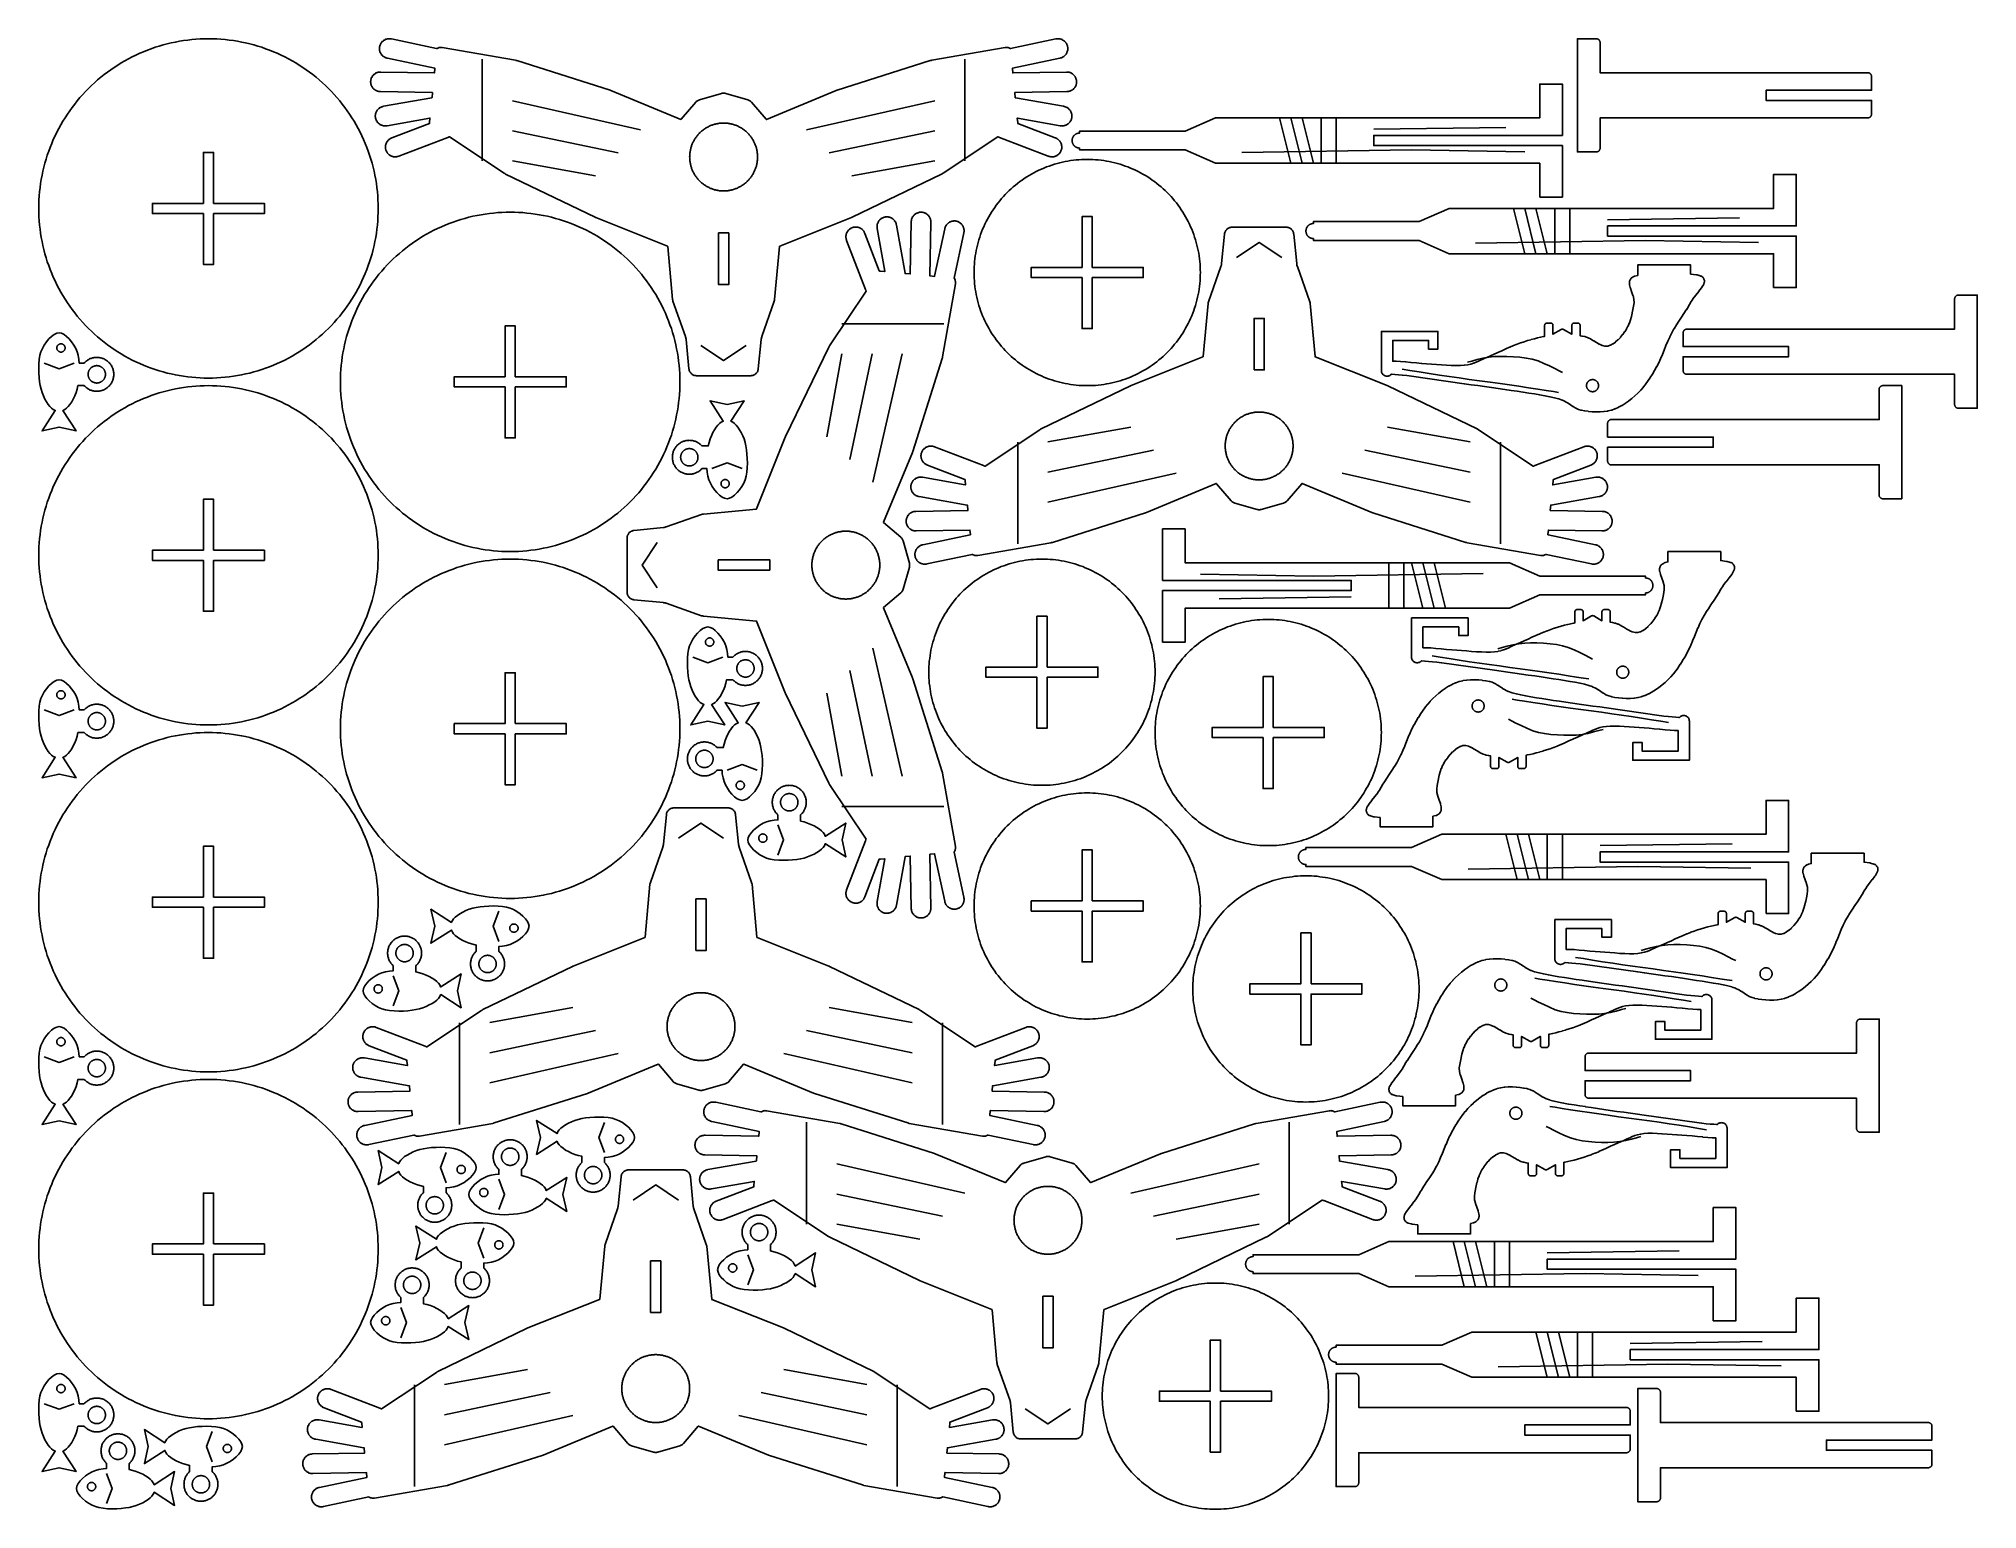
# Model space of a CAD drawing. Header units: millimetres. Extents: x 5 to 519, y 5 to 395.
import ezdxf

# ---------------------------------------------------------------- set-up
doc = ezdxf.new("R2010")
doc.units = ezdxf.units.MM
doc.layers.add('CUT', color=1, linetype='Continuous')
doc.layers.add('ENGRAVE', color=5, linetype='Continuous')

msp = doc.modelspace()

# ---------------------------------------------------------------- linework, layer by layer
at = {"layer": 'CUT'}
for points in [[(94.99, 348.9), (94.95, 347.79), (94.88, 346.69), (94.78, 345.59), (94.66, 344.49), (94.51, 343.4), (94.34, 342.31), (94.14, 341.22), (93.91, 340.14), (93.65, 339.07), (93.37, 338), (93.06, 336.94), (92.73, 335.88), (92.37, 334.84), (91.98, 333.8), (91.57, 332.78), (91.14, 331.76), (90.68, 330.76), (90.2, 329.77), (89.69, 328.79), (89.15, 327.82), (88.6, 326.87), (88.02, 325.93), (87.42, 325), (86.79, 324.09), (86.14, 323.19), (85.48, 322.31), (84.79, 321.45), (84.07, 320.61), (83.34, 319.78), (82.59, 318.97), (81.82, 318.18), (81.03, 317.41), (80.22, 316.66), (79.39, 315.93), (78.55, 315.21), (77.69, 314.52), (76.81, 313.86), (75.91, 313.21), (75, 312.58), (74.07, 311.98), (73.13, 311.4), (72.18, 310.85), (71.21, 310.31), (70.23, 309.8), (69.24, 309.32), (68.24, 308.86), (67.22, 308.43), (66.2, 308.02), (65.16, 307.63), (64.12, 307.27), (63.06, 306.94), (62, 306.63), (60.93, 306.35), (59.86, 306.09), (58.78, 305.86), (57.69, 305.66), (56.6, 305.49), (55.51, 305.34), (54.41, 305.22), (53.31, 305.12), (52.21, 305.05), (51.1, 305.01), (50, 305), (48.9, 305.01), (47.79, 305.05), (46.69, 305.12), (45.59, 305.22), (44.49, 305.34), (43.4, 305.49), (42.31, 305.66), (41.22, 305.86), (40.14, 306.09), (39.07, 306.35), (38, 306.63), (36.94, 306.94), (35.88, 307.27), (34.84, 307.63), (33.8, 308.02), (32.78, 308.43), (31.76, 308.86), (30.76, 309.32), (29.77, 309.8), (28.79, 310.31), (27.82, 310.85), (26.87, 311.4), (25.93, 311.98), (25, 312.58), (24.09, 313.21), (23.19, 313.86), (22.31, 314.52), (21.45, 315.21), (20.61, 315.93), (19.78, 316.66), (18.97, 317.41), (18.18, 318.18), (17.41, 318.97), (16.66, 319.78), (15.93, 320.61), (15.21, 321.45), (14.52, 322.31), (13.86, 323.19), (13.21, 324.09), (12.58, 325), (11.98, 325.93), (11.4, 326.87), (10.85, 327.82), (10.31, 328.79), (9.8, 329.77), (9.32, 330.76), (8.86, 331.76), (8.43, 332.78), (8.02, 333.8), (7.63, 334.84), (7.27, 335.88), (6.94, 336.94), (6.63, 338), (6.35, 339.07), (6.09, 340.14), (5.86, 341.22), (5.66, 342.31), (5.49, 343.4), (5.34, 344.49), (5.22, 345.59), (5.12, 346.69), (5.05, 347.79), (5.01, 348.9), (5, 350), (5.01, 351.1), (5.05, 352.21), (5.12, 353.31), (5.22, 354.41), (5.34, 355.51), (5.49, 356.6), (5.66, 357.69), (5.86, 358.78), (6.09, 359.86), (6.35, 360.93), (6.63, 362), (6.94, 363.06), (7.27, 364.12), (7.63, 365.16), (8.02, 366.2), (8.43, 367.22), (8.86, 368.24), (9.32, 369.24), (9.8, 370.23), (10.31, 371.21), (10.85, 372.18), (11.4, 373.13), (11.98, 374.07), (12.58, 375), (13.21, 375.91), (13.86, 376.81), (14.52, 377.69), (15.21, 378.55), (15.93, 379.39), (16.66, 380.22), (17.41, 381.03), (18.18, 381.82), (18.97, 382.59), (19.78, 383.34), (20.61, 384.07), (21.45, 384.79), (22.31, 385.48), (23.19, 386.14), (24.09, 386.79), (25, 387.42), (25.93, 388.02), (26.87, 388.6), (27.82, 389.15), (28.79, 389.69), (29.77, 390.2), (30.76, 390.68), (31.76, 391.14), (32.78, 391.57), (33.8, 391.98), (34.84, 392.37), (35.88, 392.73), (36.94, 393.06), (38, 393.37), (39.07, 393.65), (40.14, 393.91), (41.22, 394.14), (42.31, 394.34), (43.4, 394.51), (44.49, 394.66), (45.59, 394.78), (46.69, 394.88), (47.79, 394.95), (48.9, 394.99), (50, 395), (51.1, 394.99), (52.21, 394.95), (53.31, 394.88), (54.41, 394.78), (55.51, 394.66), (56.6, 394.51), (57.69, 394.34), (58.78, 394.14), (59.86, 393.91), (60.93, 393.65), (62, 393.37), (63.06, 393.06), (64.12, 392.73), (65.16, 392.37), (66.2, 391.98), (67.22, 391.57), (68.24, 391.14), (69.24, 390.68), (70.23, 390.2), (71.21, 389.69), (72.18, 389.15), (73.13, 388.6), (74.07, 388.02), (75, 387.42), (75.91, 386.79), (76.81, 386.14), (77.69, 385.48), (78.55, 384.79), (79.39, 384.07), (80.22, 383.34), (81.03, 382.59), (81.82, 381.82), (82.59, 381.03), (83.34, 380.22), (84.07, 379.39), (84.79, 378.55), (85.48, 377.69), (86.14, 376.81), (86.79, 375.91), (87.42, 375), (88.02, 374.07), (88.6, 373.13), (89.15, 372.18), (89.69, 371.21), (90.2, 370.23), (90.68, 369.24), (91.14, 368.24), (91.57, 367.22), (91.98, 366.2), (92.37, 365.16), (92.73, 364.12), (93.06, 363.06), (93.37, 362), (93.65, 360.93), (93.91, 359.86), (94.14, 358.78), (94.34, 357.69), (94.51, 356.6), (94.66, 355.51), (94.78, 354.41), (94.88, 353.31), (94.95, 352.21), (94.99, 351.1), (95, 350)], [(108.73, 373.92), (108.73, 373.96), (108.68, 373.96), (97.34, 371.95), (97.24, 371.94), (97.13, 371.93), (96.94, 371.91), (96.88, 371.91), (96.68, 371.91), (96.62, 371.92), (96.43, 371.94), (96.37, 371.95), (96.18, 371.99), (96.12, 372.01), (95.94, 372.07), (95.88, 372.09), (95.7, 372.17), (95.65, 372.2), (95.48, 372.29), (95.43, 372.32), (95.27, 372.44), (95.22, 372.47), (95.07, 372.6), (95.03, 372.64), (94.89, 372.78), (94.86, 372.83), (94.73, 372.98), (94.7, 373.03), (94.6, 373.2), (94.57, 373.25), (94.48, 373.42), (94.45, 373.47), (94.38, 373.66), (94.36, 373.71), (94.31, 373.9), (94.3, 373.96), (94.26, 374.15), (94.26, 374.21), (94.24, 374.41), (94.24, 374.47), (94.24, 374.66), (94.25, 374.72), (94.27, 374.91), (94.28, 374.97), (94.32, 375.16), (94.34, 375.22), (94.4, 375.41), (94.42, 375.46), (94.5, 375.64), (94.53, 375.69), (94.62, 375.87), (94.65, 375.91), (94.77, 376.08), (94.8, 376.12), (94.93, 376.27), (94.97, 376.31), (95.11, 376.45), (95.16, 376.49), (95.31, 376.61), (95.36, 376.64), (95.53, 376.75), (95.58, 376.78), (95.75, 376.87), (95.8, 376.89), (95.99, 376.96), (96.04, 376.98), (96.23, 377.03), (96.34, 377.06), (96.43, 377.08), (109.21, 379.33), (109.26, 379.34), (109.27, 379.39), (109.39, 380.69), (109.4, 380.74), (109.35, 380.74), (95.6, 380.98), (95.5, 380.99), (95.39, 380.99), (95.2, 381.02), (95.14, 381.02), (94.95, 381.07), (94.89, 381.08), (94.71, 381.14), (94.65, 381.16), (94.47, 381.24), (94.42, 381.27), (94.25, 381.36), (94.2, 381.39), (94.04, 381.51), (93.99, 381.54), (93.84, 381.67), (93.8, 381.71), (93.66, 381.85), (93.62, 381.89), (93.5, 382.05), (93.47, 382.1), (93.36, 382.26), (93.33, 382.31), (93.24, 382.49), (93.22, 382.54), (93.15, 382.72), (93.13, 382.78), (93.07, 382.97), (93.06, 383.02), (93.03, 383.22), (93.02, 383.27), (93, 383.47), (93, 383.53), (93, 383.73), (93.01, 383.78), (93.03, 383.98), (93.04, 384.04), (93.08, 384.23), (93.1, 384.28), (93.16, 384.47), (93.18, 384.53), (93.26, 384.71), (93.28, 384.76), (93.38, 384.93), (93.41, 384.98), (93.52, 385.14), (93.56, 385.19), (93.68, 385.34), (93.72, 385.38), (93.86, 385.52), (93.91, 385.56), (94.06, 385.68), (94.11, 385.71), (94.28, 385.82), (94.33, 385.85), (94.5, 385.94), (94.55, 385.96), (94.74, 386.03), (94.79, 386.05), (94.98, 386.1), (95.04, 386.12), (95.23, 386.15), (95.29, 386.16), (95.49, 386.18), (95.59, 386.18), (95.69, 386.18), (109.86, 385.93), (109.91, 385.93), (109.91, 385.98), (110.02, 387.12), (110.03, 387.17), (109.98, 387.18), (97.43, 389.85), (97.33, 389.87), (97.23, 389.9), (97.04, 389.96), (96.99, 389.98), (96.81, 390.06), (96.75, 390.08), (96.58, 390.18), (96.53, 390.21), (96.37, 390.32), (96.32, 390.36), (96.17, 390.48), (96.13, 390.52), (95.99, 390.66), (95.96, 390.71), (95.83, 390.86), (95.8, 390.91), (95.69, 391.07), (95.66, 391.12), (95.57, 391.3), (95.55, 391.35), (95.47, 391.53), (95.46, 391.59), (95.4, 391.78), (95.39, 391.83), (95.35, 392.03), (95.34, 392.09), (95.33, 392.28), (95.33, 392.34), (95.33, 392.54), (95.33, 392.59), (95.35, 392.79), (95.36, 392.85), (95.4, 393.04), (95.42, 393.1), (95.48, 393.28), (95.5, 393.34), (95.58, 393.52), (95.6, 393.57), (95.7, 393.74), (95.73, 393.79), (95.84, 393.95), (95.87, 394), (96, 394.15), (96.04, 394.19), (96.18, 394.33), (96.23, 394.37), (96.38, 394.49), (96.43, 394.53), (96.59, 394.63), (96.64, 394.66), (96.82, 394.75), (96.87, 394.78), (97.05, 394.85), (97.11, 394.87), (97.3, 394.92), (97.35, 394.94), (97.55, 394.97), (97.6, 394.98), (97.8, 395), (97.86, 395), (98.05, 395), (98.11, 394.99), (98.31, 394.97), (98.41, 394.95), (98.51, 394.94), (110.49, 392.39), (110.54, 392.38), (110.62, 392.43), (110.8, 392.52), (110.99, 392.6), (111.18, 392.65), (111.38, 392.69), (111.58, 392.71), (111.78, 392.7), (111.98, 392.68), (131.39, 389.3), (131.53, 389.27), (131.66, 389.24), (131.79, 389.2), (156.47, 381.38), (156.55, 381.36), (156.63, 381.33), (156.71, 381.3), (175.23, 373.62), (175.27, 373.61), (175.31, 373.64), (179.2, 378.19), (179.34, 378.33), (179.48, 378.46), (179.64, 378.57), (179.81, 378.66), (179.99, 378.74), (180.17, 378.81), (186.04, 380.49), (186.22, 380.53), (186.41, 380.55), (186.59, 380.56), (186.78, 380.55), (186.96, 380.53), (187.14, 380.49), (193.02, 378.81), (193.2, 378.74), (193.38, 378.66), (193.55, 378.57), (193.7, 378.46), (193.85, 378.33), (193.99, 378.19), (197.88, 373.64), (197.91, 373.61), (197.96, 373.62), (216.47, 381.3), (216.55, 381.33), (216.64, 381.36), (216.72, 381.38), (241.4, 389.2), (241.53, 389.24), (241.66, 389.27), (241.79, 389.3), (261.21, 392.68), (261.41, 392.7), (261.61, 392.71), (261.81, 392.69), (262.01, 392.65), (262.2, 392.6), (262.39, 392.52), (262.57, 392.43), (262.65, 392.38), (262.7, 392.39), (274.68, 394.94), (274.77, 394.95), (274.88, 394.97), (275.08, 394.99), (275.13, 395), (275.33, 395), (275.39, 395), (275.58, 394.98), (275.64, 394.97), (275.84, 394.94), (275.89, 394.92), (276.08, 394.87), (276.14, 394.85), (276.32, 394.78), (276.37, 394.75), (276.55, 394.66), (276.6, 394.63), (276.76, 394.53), (276.81, 394.49), (276.96, 394.37), (277.01, 394.33), (277.15, 394.19), (277.19, 394.15), (277.31, 394), (277.35, 393.95), (277.46, 393.79), (277.49, 393.74), (277.59, 393.57), (277.61, 393.52), (277.69, 393.34), (277.71, 393.28), (277.77, 393.1), (277.78, 393.04), (277.82, 392.85), (277.83, 392.79), (277.86, 392.59), (277.86, 392.54), (277.86, 392.34), (277.86, 392.28), (277.84, 392.09), (277.84, 392.03), (277.8, 391.83), (277.79, 391.78), (277.73, 391.59), (277.71, 391.53), (277.64, 391.35), (277.62, 391.3), (277.53, 391.12), (277.5, 391.07), (277.39, 390.91), (277.35, 390.86), (277.23, 390.71), (277.19, 390.66), (277.06, 390.52), (277.01, 390.48), (276.86, 390.36), (276.82, 390.32), (276.66, 390.21), (276.61, 390.18), (276.43, 390.08), (276.38, 390.06), (276.2, 389.98), (276.15, 389.96), (275.96, 389.9), (275.85, 389.87), (275.76, 389.85), (263.21, 387.18), (263.16, 387.17), (263.16, 387.12), (263.28, 385.98), (263.28, 385.93), (263.33, 385.93), (277.5, 386.18), (277.6, 386.18), (277.7, 386.18), (277.9, 386.16), (277.96, 386.15), (278.15, 386.12), (278.21, 386.1), (278.4, 386.05), (278.45, 386.03), (278.63, 385.96), (278.69, 385.94), (278.86, 385.85), (278.91, 385.82), (279.08, 385.71), (279.13, 385.68), (279.28, 385.56), (279.32, 385.52), (279.46, 385.38), (279.5, 385.34), (279.63, 385.19), (279.67, 385.14), (279.78, 384.98), (279.81, 384.93), (279.91, 384.76), (279.93, 384.71), (280.01, 384.53), (280.03, 384.47), (280.09, 384.28), (280.11, 384.23), (280.15, 384.04), (280.16, 383.98), (280.18, 383.78), (280.18, 383.73), (280.19, 383.53), (280.19, 383.47), (280.17, 383.27), (280.16, 383.22), (280.13, 383.02), (280.11, 382.97), (280.06, 382.78), (280.04, 382.72), (279.97, 382.54), (279.95, 382.49), (279.86, 382.31), (279.83, 382.26), (279.72, 382.1), (279.69, 382.05), (279.56, 381.89), (279.53, 381.85), (279.39, 381.71), (279.35, 381.67), (279.2, 381.54), (279.15, 381.51), (278.99, 381.39), (278.94, 381.36), (278.77, 381.27), (278.72, 381.24), (278.54, 381.16), (278.48, 381.14), (278.29, 381.08), (278.24, 381.07), (278.05, 381.02), (277.99, 381.02), (277.79, 380.99), (277.69, 380.99), (277.59, 380.98), (263.84, 380.74), (263.79, 380.74), (263.79, 380.69), (263.92, 379.39), (263.93, 379.34), (263.98, 379.33), (276.75, 377.08), (276.85, 377.06), (276.96, 377.03), (277.14, 376.98), (277.2, 376.96), (277.38, 376.89), (277.44, 376.87), (277.61, 376.78), (277.66, 376.75), (277.83, 376.64), (277.88, 376.61), (278.03, 376.49), (278.07, 376.45), (278.22, 376.31), (278.26, 376.27), (278.38, 376.12), (278.42, 376.08), (278.53, 375.91), (278.56, 375.87), (278.66, 375.69), (278.69, 375.64), (278.77, 375.46), (278.79, 375.41), (278.85, 375.22), (278.86, 375.16), (278.91, 374.97), (278.92, 374.91), (278.94, 374.72), (278.94, 374.66), (278.95, 374.47), (278.95, 374.41), (278.93, 374.21), (278.92, 374.15), (278.89, 373.96), (278.88, 373.9), (278.82, 373.71), (278.81, 373.66), (278.73, 373.47), (278.71, 373.42), (278.62, 373.25), (278.59, 373.2), (278.49, 373.03), (278.45, 372.98), (278.33, 372.83), (278.29, 372.78), (278.16, 372.64), (278.12, 372.6), (277.97, 372.47), (277.92, 372.44), (277.76, 372.32), (277.71, 372.29), (277.54, 372.2), (277.49, 372.17), (277.31, 372.09), (277.25, 372.07), (277.06, 372.01), (277.01, 371.99), (276.82, 371.95), (276.76, 371.94), (276.56, 371.92), (276.51, 371.91), (276.31, 371.91), (276.25, 371.91), (276.06, 371.93), (275.95, 371.94), (275.85, 371.95), (264.5, 373.96), (264.46, 373.96), (264.46, 373.92), (264.57, 372.83), (264.58, 372.62), (264.58, 372.54), (264.62, 372.53), (274.55, 368.71), (274.64, 368.68), (274.74, 368.63), (274.91, 368.54), (274.97, 368.52), (275.13, 368.41), (275.18, 368.38), (275.33, 368.26), (275.38, 368.22), (275.52, 368.08), (275.56, 368.04), (275.69, 367.89), (275.73, 367.85), (275.84, 367.69), (275.87, 367.64), (275.97, 367.47), (275.99, 367.41), (276.07, 367.23), (276.1, 367.18), (276.16, 366.99), (276.17, 366.94), (276.22, 366.74), (276.23, 366.69), (276.25, 366.49), (276.26, 366.43), (276.26, 366.24), (276.26, 366.18), (276.25, 365.98), (276.24, 365.93), (276.21, 365.73), (276.19, 365.67), (276.14, 365.49), (276.12, 365.43), (276.05, 365.25), (276.03, 365.19), (275.94, 365.02), (275.91, 364.97), (275.81, 364.8), (275.77, 364.75), (275.65, 364.6), (275.61, 364.55), (275.48, 364.41), (275.44, 364.37), (275.29, 364.24), (275.24, 364.21), (275.08, 364.09), (275.03, 364.06), (274.86, 363.96), (274.81, 363.94), (274.63, 363.86), (274.58, 363.84), (274.39, 363.77), (274.33, 363.76), (274.14, 363.72), (274.08, 363.7), (273.89, 363.68), (273.83, 363.68), (273.63, 363.67), (273.58, 363.67), (273.38, 363.69), (273.32, 363.69), (273.13, 363.73), (273.07, 363.74), (272.88, 363.79), (272.78, 363.83), (272.69, 363.86), (259.71, 368.84), (259.62, 368.88), (259.52, 368.92), (259.4, 368.98), (259.4, 368.98), (259.31, 369.03), (259.27, 369), (244.77, 359.33), (244.65, 359.26), (244.53, 359.19), (244.41, 359.13), (220.69, 347.66), (220.63, 347.63), (220.56, 347.6), (220.5, 347.57), (201.48, 339.99), (201.44, 339.97), (201.43, 339.92), (200.12, 325.89), (200.08, 325.65), (200.01, 325.41), (196.72, 316.01), (196.71, 315.99), (196.71, 315.97), (196.7, 315.94), (196.63, 315.71), (196.62, 315.65), (196.61, 315.62), (196.6, 315.56), (196.56, 315.32), (196.56, 315.29), (196.56, 315.28), (196.55, 315.25), (195.77, 307.44), (195.74, 307.25), (195.7, 307.06), (195.63, 306.87), (195.55, 306.7), (195.45, 306.53), (195.33, 306.37), (195.2, 306.23), (195.05, 306.1), (194.89, 305.98), (194.73, 305.88), (194.55, 305.79), (194.36, 305.73), (194.17, 305.68), (193.98, 305.65), (193.78, 305.64), (179.4, 305.64), (179.21, 305.65), (179.01, 305.68), (178.82, 305.73), (178.64, 305.79), (178.46, 305.88), (178.29, 305.98), (178.14, 306.1), (177.99, 306.23), (177.86, 306.37), (177.74, 306.53), (177.64, 306.7), (177.56, 306.87), (177.49, 307.06), (177.44, 307.25), (177.41, 307.44), (176.63, 315.25), (176.63, 315.28), (176.63, 315.29), (176.62, 315.32), (176.58, 315.56), (176.57, 315.62), (176.57, 315.65), (176.55, 315.71), (176.49, 315.94), (176.48, 315.97), (176.47, 315.99), (176.46, 316.01), (173.17, 325.41), (173.11, 325.65), (173.07, 325.89), (171.76, 339.92), (171.75, 339.97), (171.7, 339.99), (152.69, 347.57), (152.63, 347.6), (152.56, 347.63), (152.5, 347.66), (128.78, 359.13), (128.66, 359.19), (128.54, 359.26), (128.42, 359.33), (113.92, 369), (113.88, 369.03), (113.79, 368.98), (113.79, 368.98), (113.67, 368.92), (113.57, 368.88), (113.48, 368.84), (100.5, 363.86), (100.41, 363.83), (100.31, 363.79), (100.12, 363.74), (100.06, 363.73), (99.87, 363.69), (99.81, 363.69), (99.61, 363.67), (99.55, 363.67), (99.36, 363.68), (99.3, 363.68), (99.1, 363.7), (99.05, 363.72), (98.86, 363.76), (98.8, 363.77), (98.61, 363.84), (98.56, 363.86), (98.38, 363.94), (98.33, 363.96), (98.16, 364.06), (98.11, 364.09), (97.95, 364.21), (97.9, 364.24), (97.75, 364.37), (97.71, 364.41), (97.57, 364.55), (97.54, 364.6), (97.42, 364.75), (97.38, 364.8), (97.28, 364.97), (97.25, 365.02), (97.16, 365.19), (97.14, 365.25), (97.07, 365.43), (97.05, 365.49), (97, 365.67), (96.98, 365.73), (96.95, 365.93), (96.94, 365.98), (96.93, 366.18), (96.93, 366.24), (96.93, 366.43), (96.94, 366.49), (96.96, 366.69), (96.97, 366.74), (97.01, 366.94), (97.03, 366.99), (97.09, 367.18), (97.11, 367.23), (97.19, 367.41), (97.22, 367.47), (97.32, 367.64), (97.35, 367.69), (97.46, 367.85), (97.5, 367.89), (97.63, 368.04), (97.67, 368.08), (97.81, 368.22), (97.85, 368.26), (98.01, 368.38), (98.06, 368.41), (98.22, 368.52), (98.27, 368.54), (98.45, 368.63), (98.55, 368.68), (98.64, 368.71), (108.57, 372.53), (108.61, 372.54), (108.61, 372.62), (108.62, 372.83)], [(418, 395), (418.1, 395), (418.2, 394.98), (418.29, 394.96), (418.38, 394.92), (418.47, 394.88), (418.56, 394.83), (418.63, 394.77), (418.71, 394.71), (418.77, 394.63), (418.83, 394.56), (418.88, 394.47), (418.92, 394.38), (418.96, 394.29), (418.98, 394.2), (419, 394.1), (419, 394), (419, 386.02), (419, 386), (419.02, 386), (490, 386), (490.1, 386), (490.2, 385.98), (490.29, 385.96), (490.38, 385.92), (490.47, 385.88), (490.56, 385.83), (490.63, 385.77), (490.71, 385.71), (490.77, 385.63), (490.83, 385.56), (490.88, 385.47), (490.92, 385.38), (490.96, 385.29), (490.98, 385.2), (491, 385.1), (491, 385), (491, 381.35), (463, 381.35), (463, 378.65), (491, 378.65), (491, 375), (491, 374.9), (490.98, 374.8), (490.96, 374.71), (490.92, 374.62), (490.88, 374.53), (490.83, 374.44), (490.77, 374.37), (490.71, 374.29), (490.63, 374.23), (490.56, 374.17), (490.47, 374.12), (490.38, 374.08), (490.29, 374.04), (490.2, 374.02), (490.1, 374), (490, 374), (419.02, 374), (419, 374), (419, 373.98), (419, 366), (419, 365.9), (418.98, 365.8), (418.96, 365.71), (418.92, 365.62), (418.88, 365.53), (418.83, 365.44), (418.77, 365.37), (418.71, 365.29), (418.63, 365.23), (418.56, 365.17), (418.47, 365.12), (418.38, 365.08), (418.29, 365.04), (418.2, 365.02), (418.1, 365), (418, 365), (416, 365), (414, 365), (413, 365), (413, 366), (413, 394), (413, 395), (414, 395), (416, 395)], [(403, 353), (403, 362), (317, 362), (309, 365.5), (281, 365.5), (281, 366), (280.93, 366), (280.87, 366), (280.8, 366.01), (280.74, 366.02), (280.67, 366.03), (280.61, 366.04), (280.55, 366.05), (280.48, 366.07), (280.42, 366.09), (280.36, 366.11), (280.3, 366.13), (280.23, 366.15), (280.17, 366.18), (280.12, 366.21), (280.06, 366.24), (280, 366.27), (279.94, 366.3), (279.89, 366.34), (279.84, 366.37), (279.78, 366.41), (279.73, 366.45), (279.68, 366.5), (279.63, 366.54), (279.59, 366.59), (279.54, 366.63), (279.5, 366.68), (279.45, 366.73), (279.41, 366.78), (279.37, 366.84), (279.34, 366.89), (279.3, 366.94), (279.27, 367), (279.24, 367.06), (279.21, 367.12), (279.18, 367.17), (279.15, 367.23), (279.13, 367.3), (279.11, 367.36), (279.09, 367.42), (279.07, 367.48), (279.05, 367.55), (279.04, 367.61), (279.03, 367.67), (279.02, 367.74), (279.01, 367.8), (279, 367.87), (279, 367.93), (279, 368), (279, 368.07), (279, 368.13), (279.01, 368.2), (279.02, 368.26), (279.03, 368.33), (279.04, 368.39), (279.05, 368.45), (279.07, 368.52), (279.09, 368.58), (279.11, 368.64), (279.13, 368.7), (279.15, 368.77), (279.18, 368.83), (279.21, 368.88), (279.24, 368.94), (279.27, 369), (279.3, 369.06), (279.34, 369.11), (279.37, 369.16), (279.41, 369.22), (279.45, 369.27), (279.5, 369.32), (279.54, 369.37), (279.59, 369.41), (279.63, 369.46), (279.68, 369.5), (279.73, 369.55), (279.78, 369.59), (279.84, 369.63), (279.89, 369.66), (279.94, 369.7), (280, 369.73), (280.06, 369.76), (280.12, 369.79), (280.17, 369.82), (280.23, 369.85), (280.3, 369.87), (280.36, 369.89), (280.42, 369.91), (280.48, 369.93), (280.55, 369.95), (280.61, 369.96), (280.67, 369.97), (280.74, 369.98), (280.8, 369.99), (280.87, 370), (280.93, 370), (281, 370), (281, 370.5), (309, 370.5), (317, 374), (403, 374), (403, 383), (409, 383), (409, 369.35), (359, 369.35), (359, 366.65), (409, 366.65), (409, 353)], [(195.58, 364.08), (195.57, 364.3), (195.55, 364.52), (195.53, 364.74), (195.5, 364.96), (195.46, 365.18), (195.42, 365.4), (195.38, 365.61), (195.32, 365.83), (195.27, 366.04), (195.21, 366.25), (195.14, 366.47), (195.07, 366.67), (194.99, 366.88), (194.91, 367.09), (194.82, 367.29), (194.73, 367.49), (194.63, 367.69), (194.53, 367.88), (194.42, 368.08), (194.31, 368.27), (194.2, 368.46), (194.08, 368.64), (193.95, 368.82), (193.82, 369), (193.69, 369.18), (193.55, 369.35), (193.41, 369.52), (193.26, 369.69), (193.11, 369.85), (192.96, 370.01), (192.8, 370.16), (192.64, 370.31), (192.47, 370.46), (192.3, 370.6), (192.13, 370.74), (191.96, 370.87), (191.78, 371), (191.59, 371.13), (191.41, 371.25), (191.22, 371.36), (191.03, 371.47), (190.84, 371.58), (190.64, 371.68), (190.44, 371.78), (190.24, 371.87), (190.04, 371.96), (189.83, 372.04), (189.63, 372.12), (189.42, 372.19), (189.21, 372.25), (188.99, 372.32), (188.78, 372.37), (188.57, 372.42), (188.35, 372.47), (188.13, 372.51), (187.91, 372.54), (187.7, 372.57), (187.48, 372.6), (187.26, 372.62), (187.04, 372.63), (186.81, 372.64), (186.59, 372.64), (186.37, 372.64), (186.15, 372.63), (185.93, 372.62), (185.71, 372.6), (185.49, 372.57), (185.27, 372.54), (185.06, 372.51), (184.84, 372.47), (184.62, 372.42), (184.41, 372.37), (184.19, 372.32), (183.98, 372.25), (183.77, 372.19), (183.56, 372.12), (183.35, 372.04), (183.15, 371.96), (182.95, 371.87), (182.75, 371.78), (182.55, 371.68), (182.35, 371.58), (182.16, 371.47), (181.97, 371.36), (181.78, 371.25), (181.59, 371.13), (181.41, 371), (181.23, 370.87), (181.06, 370.74), (180.88, 370.6), (180.72, 370.46), (180.55, 370.31), (180.39, 370.16), (180.23, 370.01), (180.08, 369.85), (179.93, 369.69), (179.78, 369.52), (179.64, 369.35), (179.5, 369.18), (179.37, 369), (179.24, 368.82), (179.11, 368.64), (178.99, 368.46), (178.87, 368.27), (178.76, 368.08), (178.66, 367.88), (178.55, 367.69), (178.46, 367.49), (178.37, 367.29), (178.28, 367.09), (178.2, 366.88), (178.12, 366.67), (178.05, 366.47), (177.98, 366.25), (177.92, 366.04), (177.86, 365.83), (177.81, 365.61), (177.77, 365.4), (177.73, 365.18), (177.69, 364.96), (177.66, 364.74), (177.64, 364.52), (177.62, 364.3), (177.6, 364.08), (177.6, 363.86), (177.59, 363.64), (177.6, 363.42), (177.6, 363.2), (177.62, 362.98), (177.64, 362.76), (177.66, 362.54), (177.69, 362.32), (177.73, 362.1), (177.77, 361.89), (177.81, 361.67), (177.86, 361.46), (177.92, 361.24), (177.98, 361.03), (178.05, 360.82), (178.12, 360.61), (178.2, 360.4), (178.28, 360.2), (178.37, 360), (178.46, 359.79), (178.55, 359.6), (178.66, 359.4), (178.76, 359.21), (178.87, 359.02), (178.99, 358.83), (179.11, 358.64), (179.24, 358.46), (179.37, 358.28), (179.5, 358.11), (179.64, 357.93), (179.78, 357.76), (179.93, 357.6), (180.08, 357.44), (180.23, 357.28), (180.39, 357.12), (180.55, 356.97), (180.72, 356.83), (180.88, 356.69), (181.06, 356.55), (181.23, 356.41), (181.41, 356.28), (181.59, 356.16), (181.78, 356.04), (181.97, 355.92), (182.16, 355.81), (182.35, 355.71), (182.55, 355.6), (182.75, 355.51), (182.95, 355.41), (183.15, 355.33), (183.35, 355.25), (183.56, 355.17), (183.77, 355.1), (183.98, 355.03), (184.19, 354.97), (184.41, 354.91), (184.62, 354.86), (184.84, 354.82), (185.06, 354.77), (185.27, 354.74), (185.49, 354.71), (185.71, 354.69), (185.93, 354.67), (186.15, 354.65), (186.37, 354.65), (186.59, 354.64), (186.81, 354.65), (187.04, 354.65), (187.26, 354.67), (187.48, 354.69), (187.7, 354.71), (187.91, 354.74), (188.13, 354.77), (188.35, 354.82), (188.57, 354.86), (188.78, 354.91), (188.99, 354.97), (189.21, 355.03), (189.42, 355.1), (189.63, 355.17), (189.83, 355.25), (190.04, 355.33), (190.24, 355.41), (190.44, 355.51), (190.64, 355.6), (190.84, 355.71), (191.03, 355.81), (191.22, 355.92), (191.41, 356.04), (191.59, 356.16), (191.78, 356.28), (191.96, 356.41), (192.13, 356.55), (192.3, 356.69), (192.47, 356.83), (192.64, 356.97), (192.8, 357.12), (192.96, 357.28), (193.11, 357.44), (193.26, 357.6), (193.41, 357.76), (193.55, 357.93), (193.69, 358.11), (193.82, 358.28), (193.95, 358.46), (194.08, 358.64), (194.2, 358.83), (194.31, 359.02), (194.42, 359.21), (194.53, 359.4), (194.63, 359.6), (194.73, 359.79), (194.82, 360), (194.91, 360.2), (194.99, 360.4), (195.07, 360.61), (195.14, 360.82), (195.21, 361.03), (195.27, 361.24), (195.32, 361.46), (195.38, 361.67), (195.42, 361.89), (195.46, 362.1), (195.5, 362.32), (195.53, 362.54), (195.55, 362.76), (195.57, 362.98), (195.58, 363.2), (195.59, 363.42), (195.59, 363.64), (195.59, 363.86)], [(51.35, 351.35), (51.35, 364.85), (48.65, 364.85), (48.65, 351.35), (35.15, 351.35), (35.15, 348.65), (48.65, 348.65), (48.65, 335.15), (51.35, 335.15), (51.35, 348.65), (64.85, 348.65), (64.85, 351.35)], [(312.99, 332.26), (312.96, 331.53), (312.92, 330.79), (312.86, 330.06), (312.77, 329.33), (312.68, 328.6), (312.56, 327.87), (312.42, 327.15), (312.27, 326.43), (312.1, 325.71), (311.91, 325), (311.71, 324.29), (311.49, 323.59), (311.25, 322.89), (310.99, 322.2), (310.72, 321.52), (310.43, 320.84), (310.12, 320.17), (309.8, 319.51), (309.46, 318.86), (309.1, 318.21), (308.73, 317.58), (308.35, 316.95), (307.94, 316.33), (307.53, 315.73), (307.1, 315.13), (306.65, 314.54), (306.19, 313.97), (305.72, 313.4), (305.23, 312.85), (304.73, 312.31), (304.21, 311.79), (303.69, 311.27), (303.15, 310.77), (302.6, 310.28), (302.03, 309.81), (301.46, 309.35), (300.87, 308.9), (300.27, 308.47), (299.67, 308.06), (299.05, 307.65), (298.42, 307.27), (297.79, 306.9), (297.14, 306.54), (296.49, 306.2), (295.83, 305.88), (295.16, 305.57), (294.48, 305.28), (293.8, 305.01), (293.11, 304.75), (292.41, 304.51), (291.71, 304.29), (291, 304.09), (290.29, 303.9), (289.57, 303.73), (288.85, 303.58), (288.13, 303.44), (287.4, 303.32), (286.67, 303.23), (285.94, 303.14), (285.21, 303.08), (284.47, 303.04), (283.74, 303.01), (283, 303), (282.26, 303.01), (281.53, 303.04), (280.79, 303.08), (280.06, 303.14), (279.33, 303.23), (278.6, 303.32), (277.87, 303.44), (277.15, 303.58), (276.43, 303.73), (275.71, 303.9), (275, 304.09), (274.29, 304.29), (273.59, 304.51), (272.89, 304.75), (272.2, 305.01), (271.52, 305.28), (270.84, 305.57), (270.17, 305.88), (269.51, 306.2), (268.86, 306.54), (268.21, 306.9), (267.58, 307.27), (266.95, 307.65), (266.33, 308.06), (265.73, 308.47), (265.13, 308.9), (264.54, 309.35), (263.97, 309.81), (263.4, 310.28), (262.85, 310.77), (262.31, 311.27), (261.79, 311.79), (261.27, 312.31), (260.77, 312.85), (260.28, 313.4), (259.81, 313.97), (259.35, 314.54), (258.9, 315.13), (258.47, 315.73), (258.06, 316.33), (257.65, 316.95), (257.27, 317.58), (256.9, 318.21), (256.54, 318.86), (256.2, 319.51), (255.88, 320.17), (255.57, 320.84), (255.28, 321.52), (255.01, 322.2), (254.75, 322.89), (254.51, 323.59), (254.29, 324.29), (254.09, 325), (253.9, 325.71), (253.73, 326.43), (253.58, 327.15), (253.44, 327.87), (253.32, 328.6), (253.23, 329.33), (253.14, 330.06), (253.08, 330.79), (253.04, 331.53), (253.01, 332.26), (253, 333), (253.01, 333.74), (253.04, 334.47), (253.08, 335.21), (253.14, 335.94), (253.23, 336.67), (253.32, 337.4), (253.44, 338.13), (253.58, 338.85), (253.73, 339.57), (253.9, 340.29), (254.09, 341), (254.29, 341.71), (254.51, 342.41), (254.75, 343.11), (255.01, 343.8), (255.28, 344.48), (255.57, 345.16), (255.88, 345.83), (256.2, 346.49), (256.54, 347.14), (256.9, 347.79), (257.27, 348.42), (257.65, 349.05), (258.06, 349.67), (258.47, 350.27), (258.9, 350.87), (259.35, 351.46), (259.81, 352.03), (260.28, 352.6), (260.77, 353.15), (261.27, 353.69), (261.79, 354.21), (262.31, 354.73), (262.85, 355.23), (263.4, 355.72), (263.97, 356.19), (264.54, 356.65), (265.13, 357.1), (265.73, 357.53), (266.33, 357.94), (266.95, 358.35), (267.58, 358.73), (268.21, 359.1), (268.86, 359.46), (269.51, 359.8), (270.17, 360.12), (270.84, 360.43), (271.52, 360.72), (272.2, 360.99), (272.89, 361.25), (273.59, 361.49), (274.29, 361.71), (275, 361.91), (275.71, 362.1), (276.43, 362.27), (277.15, 362.42), (277.87, 362.56), (278.6, 362.68), (279.33, 362.77), (280.06, 362.86), (280.79, 362.92), (281.53, 362.96), (282.26, 362.99), (283, 363), (283.74, 362.99), (284.47, 362.96), (285.21, 362.92), (285.94, 362.86), (286.67, 362.77), (287.4, 362.68), (288.13, 362.56), (288.85, 362.42), (289.57, 362.27), (290.29, 362.1), (291, 361.91), (291.71, 361.71), (292.41, 361.49), (293.11, 361.25), (293.8, 360.99), (294.48, 360.72), (295.16, 360.43), (295.83, 360.12), (296.49, 359.8), (297.14, 359.46), (297.79, 359.1), (298.42, 358.73), (299.05, 358.35), (299.67, 357.94), (300.27, 357.53), (300.87, 357.1), (301.46, 356.65), (302.03, 356.19), (302.6, 355.72), (303.15, 355.23), (303.69, 354.73), (304.21, 354.21), (304.73, 353.69), (305.23, 353.15), (305.72, 352.6), (306.19, 352.03), (306.65, 351.46), (307.1, 350.87), (307.53, 350.27), (307.94, 349.67), (308.35, 349.05), (308.73, 348.42), (309.1, 347.79), (309.46, 347.14), (309.8, 346.49), (310.12, 345.83), (310.43, 345.16), (310.72, 344.48), (310.99, 343.8), (311.25, 343.11), (311.49, 342.41), (311.71, 341.71), (311.91, 341), (312.1, 340.29), (312.27, 339.57), (312.42, 338.85), (312.56, 338.13), (312.68, 337.4), (312.77, 336.67), (312.86, 335.94), (312.92, 335.21), (312.96, 334.47), (312.99, 333.74), (313, 333)], [(465, 329), (465, 338), (379, 338), (371, 341.5), (343, 341.5), (343, 342), (342.93, 342), (342.87, 342), (342.8, 342.01), (342.74, 342.02), (342.67, 342.03), (342.61, 342.04), (342.55, 342.05), (342.48, 342.07), (342.42, 342.09), (342.36, 342.11), (342.3, 342.13), (342.23, 342.15), (342.17, 342.18), (342.12, 342.21), (342.06, 342.24), (342, 342.27), (341.94, 342.3), (341.89, 342.34), (341.84, 342.37), (341.78, 342.41), (341.73, 342.45), (341.68, 342.5), (341.63, 342.54), (341.59, 342.59), (341.54, 342.63), (341.5, 342.68), (341.45, 342.73), (341.41, 342.78), (341.37, 342.84), (341.34, 342.89), (341.3, 342.94), (341.27, 343), (341.24, 343.06), (341.21, 343.12), (341.18, 343.17), (341.15, 343.23), (341.13, 343.3), (341.11, 343.36), (341.09, 343.42), (341.07, 343.48), (341.05, 343.55), (341.04, 343.61), (341.03, 343.67), (341.02, 343.74), (341.01, 343.8), (341, 343.87), (341, 343.93), (341, 344), (341, 344.07), (341, 344.13), (341.01, 344.2), (341.02, 344.26), (341.03, 344.33), (341.04, 344.39), (341.05, 344.45), (341.07, 344.52), (341.09, 344.58), (341.11, 344.64), (341.13, 344.7), (341.15, 344.77), (341.18, 344.83), (341.21, 344.88), (341.24, 344.94), (341.27, 345), (341.3, 345.06), (341.34, 345.11), (341.37, 345.16), (341.41, 345.22), (341.45, 345.27), (341.5, 345.32), (341.54, 345.37), (341.59, 345.41), (341.63, 345.46), (341.68, 345.5), (341.73, 345.55), (341.78, 345.59), (341.84, 345.63), (341.89, 345.66), (341.94, 345.7), (342, 345.73), (342.06, 345.76), (342.12, 345.79), (342.17, 345.82), (342.23, 345.85), (342.3, 345.87), (342.36, 345.89), (342.42, 345.91), (342.48, 345.93), (342.55, 345.95), (342.61, 345.96), (342.67, 345.97), (342.74, 345.98), (342.8, 345.99), (342.87, 346), (342.93, 346), (343, 346), (343, 346.5), (371, 346.5), (379, 350), (465, 350), (465, 359), (471, 359), (471, 345.35), (421, 345.35), (421, 342.65), (471, 342.65), (471, 329)], [(174.99, 302.9), (174.95, 301.79), (174.88, 300.69), (174.78, 299.59), (174.66, 298.49), (174.51, 297.4), (174.34, 296.31), (174.14, 295.22), (173.91, 294.14), (173.65, 293.07), (173.37, 292), (173.06, 290.94), (172.73, 289.88), (172.37, 288.84), (171.98, 287.8), (171.57, 286.78), (171.14, 285.76), (170.68, 284.76), (170.2, 283.77), (169.69, 282.79), (169.15, 281.82), (168.6, 280.87), (168.02, 279.93), (167.42, 279), (166.79, 278.09), (166.14, 277.19), (165.48, 276.31), (164.79, 275.45), (164.07, 274.61), (163.34, 273.78), (162.59, 272.97), (161.82, 272.18), (161.03, 271.41), (160.22, 270.66), (159.39, 269.93), (158.55, 269.21), (157.69, 268.52), (156.81, 267.86), (155.91, 267.21), (155, 266.58), (154.07, 265.98), (153.13, 265.4), (152.18, 264.85), (151.21, 264.31), (150.23, 263.8), (149.24, 263.32), (148.24, 262.86), (147.22, 262.43), (146.2, 262.02), (145.16, 261.63), (144.12, 261.27), (143.06, 260.94), (142, 260.63), (140.93, 260.35), (139.86, 260.09), (138.78, 259.86), (137.69, 259.66), (136.6, 259.49), (135.51, 259.34), (134.41, 259.22), (133.31, 259.12), (132.21, 259.05), (131.1, 259.01), (130, 259), (128.9, 259.01), (127.79, 259.05), (126.69, 259.12), (125.59, 259.22), (124.49, 259.34), (123.4, 259.49), (122.31, 259.66), (121.22, 259.86), (120.14, 260.09), (119.07, 260.35), (118, 260.63), (116.94, 260.94), (115.88, 261.27), (114.84, 261.63), (113.8, 262.02), (112.78, 262.43), (111.76, 262.86), (110.76, 263.32), (109.77, 263.8), (108.79, 264.31), (107.82, 264.85), (106.87, 265.4), (105.93, 265.98), (105, 266.58), (104.09, 267.21), (103.19, 267.86), (102.31, 268.52), (101.45, 269.21), (100.61, 269.93), (99.78, 270.66), (98.97, 271.41), (98.18, 272.18), (97.41, 272.97), (96.66, 273.78), (95.93, 274.61), (95.21, 275.45), (94.52, 276.31), (93.86, 277.19), (93.21, 278.09), (92.58, 279), (91.98, 279.93), (91.4, 280.87), (90.85, 281.82), (90.31, 282.79), (89.8, 283.77), (89.32, 284.76), (88.86, 285.76), (88.43, 286.78), (88.02, 287.8), (87.63, 288.84), (87.27, 289.88), (86.94, 290.94), (86.63, 292), (86.35, 293.07), (86.09, 294.14), (85.86, 295.22), (85.66, 296.31), (85.49, 297.4), (85.34, 298.49), (85.22, 299.59), (85.12, 300.69), (85.05, 301.79), (85.01, 302.9), (85, 304), (85.01, 305.1), (85.05, 306.21), (85.12, 307.31), (85.22, 308.41), (85.34, 309.51), (85.49, 310.6), (85.66, 311.69), (85.86, 312.78), (86.09, 313.86), (86.35, 314.93), (86.63, 316), (86.94, 317.06), (87.27, 318.12), (87.63, 319.16), (88.02, 320.2), (88.43, 321.22), (88.86, 322.24), (89.32, 323.24), (89.8, 324.23), (90.31, 325.21), (90.85, 326.18), (91.4, 327.13), (91.98, 328.07), (92.58, 329), (93.21, 329.91), (93.86, 330.81), (94.52, 331.69), (95.21, 332.55), (95.93, 333.39), (96.66, 334.22), (97.41, 335.03), (98.18, 335.82), (98.97, 336.59), (99.78, 337.34), (100.61, 338.07), (101.45, 338.79), (102.31, 339.48), (103.19, 340.14), (104.09, 340.79), (105, 341.42), (105.93, 342.02), (106.87, 342.6), (107.82, 343.15), (108.79, 343.69), (109.77, 344.2), (110.76, 344.68), (111.76, 345.14), (112.78, 345.57), (113.8, 345.98), (114.84, 346.37), (115.88, 346.73), (116.94, 347.06), (118, 347.37), (119.07, 347.65), (120.14, 347.91), (121.22, 348.14), (122.31, 348.34), (123.4, 348.51), (124.49, 348.66), (125.59, 348.78), (126.69, 348.88), (127.79, 348.95), (128.9, 348.99), (130, 349), (131.1, 348.99), (132.21, 348.95), (133.31, 348.88), (134.41, 348.78), (135.51, 348.66), (136.6, 348.51), (137.69, 348.34), (138.78, 348.14), (139.86, 347.91), (140.93, 347.65), (142, 347.37), (143.06, 347.06), (144.12, 346.73), (145.16, 346.37), (146.2, 345.98), (147.22, 345.57), (148.24, 345.14), (149.24, 344.68), (150.23, 344.2), (151.21, 343.69), (152.18, 343.15), (153.13, 342.6), (154.07, 342.02), (155, 341.42), (155.91, 340.79), (156.81, 340.14), (157.69, 339.48), (158.55, 338.79), (159.39, 338.07), (160.22, 337.34), (161.03, 336.59), (161.82, 335.82), (162.59, 335.03), (163.34, 334.22), (164.07, 333.39), (164.79, 332.55), (165.48, 331.69), (166.14, 330.81), (166.79, 329.91), (167.42, 329), (168.02, 328.07), (168.6, 327.13), (169.15, 326.18), (169.69, 325.21), (170.2, 324.23), (170.68, 323.24), (171.14, 322.24), (171.57, 321.22), (171.98, 320.2), (172.37, 319.16), (172.73, 318.12), (173.06, 317.06), (173.37, 316), (173.65, 314.93), (173.91, 313.86), (174.14, 312.78), (174.34, 311.69), (174.51, 310.6), (174.66, 309.51), (174.78, 308.41), (174.88, 307.31), (174.95, 306.21), (174.99, 305.1), (175, 304)], [(229.27, 333.27), (229.32, 333.27), (229.31, 333.32), (227.31, 344.66), (227.3, 344.76), (227.28, 344.87), (227.27, 345.06), (227.27, 345.12), (227.27, 345.32), (227.28, 345.38), (227.3, 345.57), (227.31, 345.63), (227.35, 345.82), (227.37, 345.88), (227.43, 346.06), (227.45, 346.12), (227.53, 346.3), (227.55, 346.35), (227.65, 346.52), (227.68, 346.57), (227.79, 346.73), (227.83, 346.78), (227.96, 346.93), (228, 346.97), (228.14, 347.11), (228.18, 347.14), (228.34, 347.27), (228.39, 347.3), (228.55, 347.4), (228.6, 347.43), (228.78, 347.52), (228.83, 347.55), (229.02, 347.62), (229.07, 347.64), (229.26, 347.69), (229.32, 347.7), (229.51, 347.74), (229.57, 347.74), (229.76, 347.76), (229.82, 347.76), (230.02, 347.76), (230.08, 347.75), (230.27, 347.73), (230.33, 347.72), (230.52, 347.68), (230.58, 347.66), (230.76, 347.6), (230.82, 347.58), (231, 347.5), (231.05, 347.47), (231.22, 347.38), (231.27, 347.35), (231.43, 347.23), (231.48, 347.2), (231.63, 347.07), (231.67, 347.03), (231.81, 346.89), (231.85, 346.84), (231.97, 346.69), (232, 346.64), (232.11, 346.47), (232.13, 346.42), (232.22, 346.25), (232.25, 346.2), (232.32, 346.01), (232.34, 345.96), (232.39, 345.77), (232.41, 345.66), (232.43, 345.57), (234.69, 332.79), (234.7, 332.74), (234.74, 332.73), (236.05, 332.61), (236.1, 332.6), (236.1, 332.65), (236.34, 346.4), (236.34, 346.5), (236.35, 346.61), (236.37, 346.8), (236.38, 346.86), (236.42, 347.05), (236.44, 347.11), (236.5, 347.29), (236.52, 347.35), (236.6, 347.53), (236.62, 347.58), (236.72, 347.75), (236.75, 347.8), (236.86, 347.96), (236.9, 348.01), (237.03, 348.16), (237.07, 348.2), (237.21, 348.34), (237.25, 348.38), (237.41, 348.5), (237.45, 348.53), (237.62, 348.64), (237.67, 348.67), (237.84, 348.76), (237.9, 348.78), (238.08, 348.85), (238.14, 348.87), (238.32, 348.93), (238.38, 348.94), (238.57, 348.97), (238.63, 348.98), (238.83, 349), (238.89, 349), (239.08, 349), (239.14, 348.99), (239.34, 348.97), (239.39, 348.96), (239.59, 348.92), (239.64, 348.9), (239.83, 348.84), (239.88, 348.82), (240.06, 348.74), (240.12, 348.72), (240.29, 348.62), (240.34, 348.59), (240.5, 348.48), (240.55, 348.44), (240.7, 348.32), (240.74, 348.28), (240.87, 348.14), (240.91, 348.09), (241.03, 347.94), (241.07, 347.89), (241.18, 347.72), (241.2, 347.67), (241.29, 347.5), (241.32, 347.45), (241.39, 347.26), (241.41, 347.21), (241.46, 347.02), (241.48, 346.96), (241.51, 346.77), (241.52, 346.71), (241.53, 346.51), (241.54, 346.41), (241.54, 346.31), (241.29, 332.14), (241.29, 332.09), (241.34, 332.09), (242.48, 331.98), (242.53, 331.97), (242.54, 332.02), (245.21, 344.57), (245.23, 344.67), (245.26, 344.77), (245.32, 344.96), (245.34, 345.01), (245.42, 345.19), (245.44, 345.25), (245.54, 345.42), (245.57, 345.47), (245.68, 345.63), (245.71, 345.68), (245.84, 345.83), (245.88, 345.87), (246.02, 346.01), (246.06, 346.04), (246.22, 346.17), (246.27, 346.2), (246.43, 346.31), (246.48, 346.34), (246.66, 346.43), (246.71, 346.45), (246.89, 346.53), (246.95, 346.54), (247.13, 346.6), (247.19, 346.61), (247.38, 346.65), (247.44, 346.66), (247.64, 346.67), (247.7, 346.67), (247.89, 346.67), (247.95, 346.67), (248.15, 346.65), (248.2, 346.64), (248.4, 346.6), (248.45, 346.58), (248.64, 346.52), (248.7, 346.5), (248.88, 346.42), (248.93, 346.4), (249.1, 346.3), (249.15, 346.27), (249.31, 346.16), (249.36, 346.13), (249.51, 346), (249.55, 345.96), (249.69, 345.82), (249.73, 345.77), (249.85, 345.62), (249.88, 345.57), (249.99, 345.41), (250.02, 345.36), (250.11, 345.18), (250.14, 345.13), (250.21, 344.95), (250.23, 344.89), (250.28, 344.7), (250.3, 344.65), (250.33, 344.45), (250.34, 344.4), (250.36, 344.2), (250.36, 344.14), (250.36, 343.95), (250.35, 343.89), (250.33, 343.69), (250.31, 343.59), (250.29, 343.49), (247.75, 331.51), (247.74, 331.46), (247.79, 331.38), (247.88, 331.2), (247.96, 331.01), (248.01, 330.82), (248.05, 330.62), (248.06, 330.42), (248.06, 330.22), (248.04, 330.02), (244.66, 310.61), (244.63, 310.47), (244.6, 310.34), (244.56, 310.21), (236.74, 285.53), (236.71, 285.45), (236.68, 285.37), (236.65, 285.29), (228.98, 266.77), (228.96, 266.73), (229, 266.69), (233.54, 262.8), (233.69, 262.66), (233.81, 262.52), (233.93, 262.36), (234.02, 262.19), (234.1, 262.01), (234.17, 261.83), (235.84, 255.96), (235.89, 255.78), (235.91, 255.59), (235.92, 255.41), (235.91, 255.22), (235.89, 255.04), (235.84, 254.86), (234.17, 248.98), (234.1, 248.8), (234.02, 248.62), (233.93, 248.45), (233.81, 248.3), (233.69, 248.15), (233.54, 248.01), (229, 244.12), (228.96, 244.09), (228.98, 244.04), (236.65, 225.53), (236.68, 225.45), (236.71, 225.36), (236.74, 225.28), (244.56, 200.6), (244.6, 200.47), (244.63, 200.34), (244.66, 200.21), (248.04, 180.79), (248.06, 180.59), (248.06, 180.39), (248.05, 180.19), (248.01, 179.99), (247.96, 179.8), (247.88, 179.61), (247.79, 179.43), (247.74, 179.35), (247.75, 179.3), (250.29, 167.32), (250.31, 167.23), (250.33, 167.12), (250.35, 166.92), (250.36, 166.87), (250.36, 166.67), (250.36, 166.61), (250.34, 166.42), (250.33, 166.36), (250.3, 166.16), (250.28, 166.11), (250.23, 165.92), (250.21, 165.86), (250.14, 165.68), (250.11, 165.63), (250.02, 165.45), (249.99, 165.4), (249.88, 165.24), (249.85, 165.19), (249.73, 165.04), (249.69, 164.99), (249.55, 164.85), (249.51, 164.81), (249.36, 164.69), (249.31, 164.65), (249.15, 164.54), (249.1, 164.51), (248.93, 164.41), (248.88, 164.39), (248.7, 164.31), (248.64, 164.29), (248.45, 164.23), (248.4, 164.22), (248.2, 164.18), (248.15, 164.17), (247.95, 164.14), (247.89, 164.14), (247.7, 164.14), (247.64, 164.14), (247.44, 164.16), (247.38, 164.16), (247.19, 164.2), (247.13, 164.21), (246.95, 164.27), (246.89, 164.29), (246.71, 164.36), (246.66, 164.38), (246.48, 164.47), (246.43, 164.5), (246.27, 164.61), (246.22, 164.65), (246.06, 164.77), (246.02, 164.81), (245.88, 164.94), (245.84, 164.99), (245.71, 165.14), (245.68, 165.18), (245.57, 165.34), (245.54, 165.39), (245.44, 165.57), (245.42, 165.62), (245.34, 165.8), (245.32, 165.85), (245.26, 166.04), (245.23, 166.15), (245.21, 166.24), (242.54, 178.79), (242.53, 178.84), (242.48, 178.84), (241.34, 178.72), (241.29, 178.72), (241.29, 178.67), (241.54, 164.5), (241.54, 164.4), (241.53, 164.3), (241.52, 164.1), (241.51, 164.04), (241.48, 163.85), (241.46, 163.79), (241.41, 163.6), (241.39, 163.55), (241.32, 163.37), (241.29, 163.31), (241.2, 163.14), (241.18, 163.09), (241.07, 162.92), (241.03, 162.87), (240.91, 162.72), (240.87, 162.68), (240.74, 162.54), (240.7, 162.5), (240.55, 162.37), (240.5, 162.33), (240.34, 162.22), (240.29, 162.19), (240.12, 162.09), (240.06, 162.07), (239.88, 161.99), (239.83, 161.97), (239.64, 161.91), (239.59, 161.89), (239.39, 161.85), (239.34, 161.84), (239.14, 161.82), (239.08, 161.82), (238.89, 161.81), (238.83, 161.81), (238.63, 161.83), (238.57, 161.84), (238.38, 161.87), (238.32, 161.89), (238.14, 161.94), (238.08, 161.96), (237.9, 162.03), (237.84, 162.05), (237.67, 162.14), (237.62, 162.17), (237.45, 162.28), (237.41, 162.31), (237.25, 162.44), (237.21, 162.47), (237.07, 162.61), (237.03, 162.65), (236.9, 162.8), (236.86, 162.85), (236.75, 163.01), (236.72, 163.06), (236.62, 163.23), (236.6, 163.28), (236.52, 163.46), (236.5, 163.52), (236.44, 163.71), (236.42, 163.76), (236.38, 163.95), (236.37, 164.01), (236.35, 164.21), (236.34, 164.31), (236.34, 164.41), (236.1, 178.16), (236.1, 178.21), (236.05, 178.21), (234.74, 178.08), (234.7, 178.07), (234.69, 178.02), (232.43, 165.25), (232.41, 165.15), (232.39, 165.04), (232.34, 164.86), (232.32, 164.8), (232.25, 164.62), (232.22, 164.56), (232.13, 164.39), (232.11, 164.34), (232, 164.17), (231.97, 164.12), (231.85, 163.97), (231.81, 163.93), (231.67, 163.78), (231.63, 163.74), (231.48, 163.62), (231.43, 163.58), (231.27, 163.47), (231.22, 163.44), (231.05, 163.34), (231, 163.31), (230.82, 163.23), (230.76, 163.21), (230.58, 163.15), (230.52, 163.14), (230.33, 163.09), (230.27, 163.08), (230.08, 163.06), (230.02, 163.06), (229.82, 163.05), (229.76, 163.05), (229.57, 163.07), (229.51, 163.08), (229.32, 163.11), (229.26, 163.12), (229.07, 163.18), (229.02, 163.19), (228.83, 163.27), (228.78, 163.29), (228.6, 163.38), (228.55, 163.41), (228.39, 163.51), (228.34, 163.55), (228.18, 163.67), (228.14, 163.71), (228, 163.84), (227.96, 163.88), (227.83, 164.03), (227.79, 164.08), (227.68, 164.24), (227.65, 164.29), (227.55, 164.46), (227.53, 164.51), (227.45, 164.69), (227.43, 164.75), (227.37, 164.94), (227.35, 164.99), (227.31, 165.18), (227.3, 165.24), (227.28, 165.44), (227.27, 165.49), (227.27, 165.69), (227.27, 165.75), (227.28, 165.94), (227.3, 166.05), (227.31, 166.15), (229.31, 177.5), (229.32, 177.54), (229.27, 177.54), (228.19, 177.43), (227.97, 177.42), (227.9, 177.42), (227.88, 177.38), (224.07, 167.45), (224.03, 167.36), (223.99, 167.26), (223.9, 167.09), (223.87, 167.03), (223.77, 166.87), (223.73, 166.82), (223.61, 166.67), (223.58, 166.62), (223.44, 166.48), (223.4, 166.44), (223.25, 166.31), (223.2, 166.27), (223.04, 166.16), (222.99, 166.13), (222.82, 166.03), (222.77, 166.01), (222.59, 165.93), (222.54, 165.9), (222.35, 165.84), (222.29, 165.83), (222.1, 165.78), (222.04, 165.77), (221.85, 165.75), (221.79, 165.74), (221.6, 165.74), (221.54, 165.74), (221.34, 165.75), (221.28, 165.76), (221.09, 165.79), (221.03, 165.81), (220.84, 165.86), (220.79, 165.88), (220.6, 165.95), (220.55, 165.97), (220.37, 166.06), (220.32, 166.09), (220.16, 166.19), (220.11, 166.23), (219.95, 166.35), (219.91, 166.39), (219.77, 166.52), (219.73, 166.56), (219.6, 166.71), (219.56, 166.76), (219.45, 166.92), (219.42, 166.97), (219.32, 167.14), (219.29, 167.19), (219.21, 167.37), (219.19, 167.42), (219.13, 167.61), (219.12, 167.67), (219.07, 167.86), (219.06, 167.92), (219.04, 168.11), (219.03, 168.17), (219.03, 168.37), (219.03, 168.42), (219.04, 168.62), (219.05, 168.68), (219.08, 168.87), (219.1, 168.93), (219.15, 169.12), (219.18, 169.22), (219.22, 169.31), (224.2, 182.29), (224.24, 182.38), (224.28, 182.48), (224.34, 182.6), (224.34, 182.6), (224.38, 182.69), (224.36, 182.73), (214.69, 197.23), (214.62, 197.35), (214.55, 197.47), (214.48, 197.59), (203.02, 221.31), (202.99, 221.37), (202.96, 221.44), (202.93, 221.5), (195.35, 240.52), (195.33, 240.56), (195.28, 240.57), (181.24, 241.88), (181, 241.92), (180.77, 241.99), (171.37, 245.28), (171.34, 245.29), (171.33, 245.29), (171.3, 245.3), (171.07, 245.37), (171.01, 245.38), (170.98, 245.39), (170.92, 245.4), (170.68, 245.44), (170.65, 245.44), (170.64, 245.44), (170.61, 245.45), (162.8, 246.23), (162.61, 246.26), (162.42, 246.3), (162.23, 246.37), (162.06, 246.45), (161.89, 246.55), (161.73, 246.67), (161.58, 246.8), (161.45, 246.95), (161.34, 247.11), (161.24, 247.27), (161.15, 247.45), (161.09, 247.64), (161.04, 247.83), (161.01, 248.02), (161, 248.22), (161, 262.6), (161.01, 262.79), (161.04, 262.99), (161.09, 263.18), (161.15, 263.36), (161.24, 263.54), (161.34, 263.71), (161.45, 263.86), (161.58, 264.01), (161.73, 264.14), (161.89, 264.26), (162.06, 264.36), (162.23, 264.44), (162.42, 264.51), (162.61, 264.56), (162.8, 264.59), (170.61, 265.37), (170.64, 265.37), (170.65, 265.37), (170.68, 265.38), (170.92, 265.42), (170.98, 265.43), (171.01, 265.43), (171.07, 265.45), (171.3, 265.51), (171.33, 265.52), (171.34, 265.53), (171.37, 265.54), (180.77, 268.83), (181, 268.89), (181.24, 268.93), (195.28, 270.24), (195.33, 270.25), (195.35, 270.3), (202.93, 289.31), (202.96, 289.37), (202.99, 289.44), (203.02, 289.5), (214.48, 313.22), (214.55, 313.34), (214.62, 313.46), (214.69, 313.58), (224.36, 328.08), (224.38, 328.12), (224.34, 328.21), (224.34, 328.21), (224.28, 328.33), (224.24, 328.43), (224.2, 328.52), (219.22, 341.5), (219.18, 341.59), (219.15, 341.69), (219.1, 341.88), (219.08, 341.94), (219.05, 342.13), (219.04, 342.19), (219.03, 342.39), (219.03, 342.45), (219.03, 342.64), (219.04, 342.7), (219.06, 342.9), (219.07, 342.95), (219.12, 343.14), (219.13, 343.2), (219.19, 343.39), (219.21, 343.44), (219.29, 343.62), (219.32, 343.67), (219.42, 343.84), (219.45, 343.89), (219.56, 344.05), (219.6, 344.1), (219.73, 344.25), (219.77, 344.29), (219.91, 344.43), (219.95, 344.46), (220.11, 344.58), (220.16, 344.62), (220.32, 344.72), (220.37, 344.75), (220.55, 344.84), (220.6, 344.86), (220.79, 344.93), (220.84, 344.95), (221.03, 345), (221.09, 345.02), (221.28, 345.05), (221.34, 345.06), (221.54, 345.07), (221.6, 345.07), (221.79, 345.07), (221.85, 345.06), (222.04, 345.04), (222.1, 345.03), (222.29, 344.99), (222.35, 344.97), (222.54, 344.91), (222.59, 344.89), (222.77, 344.81), (222.82, 344.78), (222.99, 344.68), (223.04, 344.65), (223.2, 344.54), (223.25, 344.5), (223.4, 344.37), (223.44, 344.33), (223.58, 344.19), (223.61, 344.15), (223.73, 343.99), (223.77, 343.94), (223.87, 343.78), (223.9, 343.73), (223.99, 343.55), (224.03, 343.45), (224.07, 343.36), (227.88, 333.43), (227.9, 333.39), (227.97, 333.39), (228.19, 333.38)], [(406.46, 276.73), (406.46, 276.68), (406.5, 276.69), (417.85, 278.69), (417.95, 278.7), (418.05, 278.72), (418.25, 278.73), (418.31, 278.73), (418.51, 278.73), (418.56, 278.72), (418.76, 278.7), (418.82, 278.69), (419.01, 278.65), (419.06, 278.63), (419.25, 278.57), (419.31, 278.55), (419.49, 278.47), (419.54, 278.45), (419.71, 278.35), (419.76, 278.32), (419.92, 278.21), (419.97, 278.17), (420.12, 278.04), (420.16, 278), (420.29, 277.86), (420.33, 277.82), (420.45, 277.66), (420.49, 277.61), (420.59, 277.45), (420.62, 277.4), (420.71, 277.22), (420.73, 277.17), (420.81, 276.98), (420.82, 276.93), (420.88, 276.74), (420.89, 276.68), (420.92, 276.49), (420.93, 276.43), (420.95, 276.24), (420.95, 276.18), (420.94, 275.98), (420.94, 275.92), (420.92, 275.73), (420.91, 275.67), (420.86, 275.48), (420.85, 275.42), (420.79, 275.24), (420.77, 275.18), (420.69, 275), (420.66, 274.95), (420.56, 274.78), (420.53, 274.73), (420.42, 274.57), (420.38, 274.52), (420.26, 274.37), (420.22, 274.33), (420.07, 274.19), (420.03, 274.15), (419.88, 274.03), (419.83, 274), (419.66, 273.89), (419.61, 273.87), (419.44, 273.78), (419.38, 273.75), (419.2, 273.68), (419.14, 273.66), (418.96, 273.61), (418.85, 273.59), (418.75, 273.57), (405.98, 271.31), (405.93, 271.3), (405.92, 271.26), (405.79, 269.95), (405.79, 269.9), (405.84, 269.9), (419.59, 269.66), (419.69, 269.66), (419.79, 269.65), (419.99, 269.63), (420.05, 269.62), (420.24, 269.58), (420.29, 269.56), (420.48, 269.5), (420.54, 269.48), (420.72, 269.4), (420.77, 269.38), (420.94, 269.28), (420.99, 269.25), (421.15, 269.14), (421.2, 269.1), (421.35, 268.97), (421.39, 268.93), (421.53, 268.79), (421.56, 268.75), (421.69, 268.59), (421.72, 268.55), (421.83, 268.38), (421.86, 268.33), (421.95, 268.16), (421.97, 268.1), (422.04, 267.92), (422.06, 267.86), (422.11, 267.68), (422.13, 267.62), (422.16, 267.43), (422.17, 267.37), (422.19, 267.17), (422.19, 267.11), (422.18, 266.92), (422.18, 266.86), (422.16, 266.66), (422.15, 266.61), (422.11, 266.41), (422.09, 266.36), (422.03, 266.17), (422.01, 266.12), (421.93, 265.94), (421.91, 265.88), (421.81, 265.71), (421.78, 265.66), (421.67, 265.5), (421.63, 265.45), (421.5, 265.3), (421.46, 265.26), (421.32, 265.13), (421.28, 265.09), (421.13, 264.97), (421.08, 264.93), (420.91, 264.82), (420.86, 264.8), (420.69, 264.71), (420.63, 264.68), (420.45, 264.61), (420.4, 264.59), (420.21, 264.54), (420.15, 264.52), (419.96, 264.49), (419.9, 264.48), (419.7, 264.47), (419.6, 264.46), (419.5, 264.46), (405.33, 264.71), (405.28, 264.71), (405.28, 264.66), (405.16, 263.52), (405.16, 263.47), (405.21, 263.46), (417.76, 260.79), (417.85, 260.77), (417.96, 260.74), (418.15, 260.68), (418.2, 260.66), (418.38, 260.58), (418.43, 260.56), (418.61, 260.46), (418.66, 260.43), (418.82, 260.32), (418.86, 260.29), (419.01, 260.16), (419.06, 260.12), (419.19, 259.98), (419.23, 259.94), (419.35, 259.78), (419.39, 259.73), (419.5, 259.57), (419.53, 259.52), (419.62, 259.34), (419.64, 259.29), (419.71, 259.11), (419.73, 259.05), (419.79, 258.87), (419.8, 258.81), (419.84, 258.62), (419.84, 258.56), (419.86, 258.36), (419.86, 258.3), (419.86, 258.11), (419.86, 258.05), (419.83, 257.85), (419.82, 257.8), (419.78, 257.6), (419.77, 257.55), (419.71, 257.36), (419.69, 257.3), (419.61, 257.12), (419.59, 257.07), (419.49, 256.9), (419.46, 256.85), (419.35, 256.69), (419.31, 256.64), (419.19, 256.49), (419.15, 256.45), (419.01, 256.31), (418.96, 256.27), (418.81, 256.15), (418.76, 256.12), (418.6, 256.01), (418.55, 255.98), (418.37, 255.89), (418.32, 255.86), (418.14, 255.79), (418.08, 255.77), (417.89, 255.72), (417.84, 255.7), (417.64, 255.67), (417.58, 255.66), (417.39, 255.64), (417.33, 255.64), (417.13, 255.64), (417.08, 255.65), (416.88, 255.67), (416.77, 255.69), (416.68, 255.71), (404.7, 258.25), (404.65, 258.26), (404.57, 258.21), (404.39, 258.12), (404.2, 258.04), (404.01, 257.99), (403.81, 257.95), (403.61, 257.94), (403.41, 257.94), (403.21, 257.96), (383.79, 261.34), (383.66, 261.37), (383.53, 261.4), (383.4, 261.44), (358.72, 269.26), (358.64, 269.29), (358.55, 269.32), (358.47, 269.35), (339.96, 277.02), (339.91, 277.04), (339.88, 277), (335.99, 272.46), (335.85, 272.31), (335.7, 272.19), (335.55, 272.07), (335.38, 271.98), (335.2, 271.9), (335.02, 271.83), (329.14, 270.16), (328.96, 270.11), (328.78, 270.09), (328.59, 270.08), (328.41, 270.09), (328.22, 270.11), (328.04, 270.16), (322.17, 271.83), (321.99, 271.9), (321.81, 271.98), (321.64, 272.07), (321.48, 272.19), (321.34, 272.31), (321.2, 272.46), (317.31, 277), (317.27, 277.04), (317.23, 277.02), (298.71, 269.35), (298.63, 269.32), (298.55, 269.29), (298.47, 269.26), (273.79, 261.44), (273.66, 261.4), (273.53, 261.37), (273.39, 261.34), (253.98, 257.96), (253.78, 257.94), (253.58, 257.94), (253.38, 257.95), (253.18, 257.99), (252.99, 258.04), (252.8, 258.12), (252.62, 258.21), (252.54, 258.26), (252.49, 258.25), (240.51, 255.71), (240.41, 255.69), (240.31, 255.67), (240.11, 255.65), (240.05, 255.64), (239.86, 255.64), (239.8, 255.64), (239.6, 255.66), (239.55, 255.67), (239.35, 255.7), (239.3, 255.72), (239.11, 255.77), (239.05, 255.79), (238.87, 255.86), (238.82, 255.89), (238.64, 255.98), (238.59, 256.01), (238.43, 256.12), (238.38, 256.15), (238.23, 256.27), (238.18, 256.31), (238.04, 256.45), (238, 256.49), (237.87, 256.64), (237.84, 256.69), (237.73, 256.85), (237.7, 256.9), (237.6, 257.07), (237.58, 257.12), (237.5, 257.3), (237.48, 257.36), (237.42, 257.55), (237.4, 257.6), (237.36, 257.8), (237.35, 257.85), (237.33, 258.05), (237.33, 258.11), (237.33, 258.3), (237.33, 258.36), (237.34, 258.56), (237.35, 258.62), (237.39, 258.81), (237.4, 258.87), (237.46, 259.05), (237.47, 259.11), (237.55, 259.29), (237.57, 259.34), (237.66, 259.52), (237.69, 259.57), (237.8, 259.73), (237.83, 259.78), (237.96, 259.94), (237.99, 259.98), (238.13, 260.12), (238.17, 260.16), (238.32, 260.29), (238.37, 260.32), (238.53, 260.43), (238.58, 260.46), (238.75, 260.56), (238.81, 260.58), (238.99, 260.66), (239.04, 260.68), (239.23, 260.74), (239.33, 260.77), (239.43, 260.79), (251.98, 263.46), (252.03, 263.47), (252.02, 263.52), (251.91, 264.66), (251.91, 264.71), (251.86, 264.71), (237.69, 264.46), (237.59, 264.46), (237.49, 264.47), (237.29, 264.48), (237.23, 264.49), (237.04, 264.52), (236.98, 264.54), (236.79, 264.59), (236.74, 264.61), (236.55, 264.68), (236.5, 264.71), (236.33, 264.8), (236.28, 264.82), (236.11, 264.93), (236.06, 264.97), (235.91, 265.09), (235.86, 265.13), (235.72, 265.26), (235.68, 265.3), (235.56, 265.45), (235.52, 265.5), (235.41, 265.66), (235.38, 265.71), (235.28, 265.88), (235.26, 265.94), (235.18, 266.12), (235.16, 266.17), (235.1, 266.36), (235.08, 266.41), (235.04, 266.61), (235.03, 266.66), (235.01, 266.86), (235, 266.92), (235, 267.11), (235, 267.17), (235.02, 267.37), (235.03, 267.43), (235.06, 267.62), (235.07, 267.68), (235.13, 267.86), (235.15, 267.92), (235.22, 268.1), (235.24, 268.16), (235.33, 268.33), (235.36, 268.38), (235.47, 268.55), (235.5, 268.59), (235.62, 268.75), (235.66, 268.79), (235.8, 268.93), (235.84, 268.97), (235.99, 269.1), (236.04, 269.14), (236.2, 269.25), (236.25, 269.28), (236.42, 269.38), (236.47, 269.4), (236.65, 269.48), (236.71, 269.5), (236.89, 269.56), (236.95, 269.58), (237.14, 269.62), (237.2, 269.63), (237.39, 269.65), (237.5, 269.66), (237.6, 269.66), (251.35, 269.9), (251.4, 269.9), (251.39, 269.95), (251.27, 271.26), (251.26, 271.3), (251.21, 271.31), (238.43, 273.57), (238.34, 273.59), (238.23, 273.61), (238.04, 273.66), (237.99, 273.68), (237.8, 273.75), (237.75, 273.78), (237.58, 273.87), (237.53, 273.89), (237.36, 274), (237.31, 274.03), (237.16, 274.15), (237.11, 274.19), (236.97, 274.33), (236.93, 274.37), (236.8, 274.52), (236.77, 274.57), (236.65, 274.73), (236.62, 274.78), (236.53, 274.95), (236.5, 275), (236.42, 275.18), (236.4, 275.24), (236.34, 275.42), (236.32, 275.48), (236.28, 275.67), (236.27, 275.73), (236.25, 275.92), (236.24, 275.98), (236.24, 276.18), (236.24, 276.24), (236.26, 276.43), (236.26, 276.49), (236.3, 276.68), (236.31, 276.74), (236.36, 276.93), (236.38, 276.98), (236.45, 277.17), (236.48, 277.22), (236.57, 277.4), (236.6, 277.45), (236.7, 277.61), (236.73, 277.66), (236.86, 277.82), (236.89, 277.86), (237.03, 278), (237.07, 278.04), (237.22, 278.17), (237.27, 278.21), (237.43, 278.32), (237.48, 278.35), (237.65, 278.45), (237.7, 278.47), (237.88, 278.55), (237.94, 278.57), (238.12, 278.63), (238.18, 278.65), (238.37, 278.69), (238.43, 278.7), (238.62, 278.72), (238.68, 278.73), (238.88, 278.73), (238.94, 278.73), (239.13, 278.72), (239.24, 278.7), (239.34, 278.69), (250.68, 276.69), (250.73, 276.68), (250.73, 276.73), (250.62, 277.81), (250.61, 278.03), (250.61, 278.1), (250.57, 278.12), (240.64, 281.93), (240.55, 281.97), (240.45, 282.01), (240.27, 282.1), (240.22, 282.13), (240.06, 282.23), (240.01, 282.27), (239.85, 282.39), (239.81, 282.42), (239.67, 282.56), (239.63, 282.6), (239.5, 282.75), (239.46, 282.8), (239.35, 282.96), (239.32, 283.01), (239.22, 283.18), (239.19, 283.23), (239.11, 283.41), (239.09, 283.46), (239.03, 283.65), (239.01, 283.71), (238.97, 283.9), (238.96, 283.96), (238.94, 284.15), (238.93, 284.21), (238.93, 284.4), (238.93, 284.46), (238.94, 284.66), (238.95, 284.72), (238.98, 284.91), (239, 284.97), (239.05, 285.16), (239.07, 285.21), (239.14, 285.4), (239.16, 285.45), (239.25, 285.63), (239.28, 285.68), (239.38, 285.84), (239.42, 285.89), (239.54, 286.05), (239.57, 286.09), (239.71, 286.23), (239.75, 286.27), (239.9, 286.4), (239.95, 286.44), (240.11, 286.55), (240.16, 286.58), (240.33, 286.68), (240.38, 286.71), (240.56, 286.79), (240.61, 286.81), (240.8, 286.87), (240.86, 286.88), (241.05, 286.93), (241.1, 286.94), (241.3, 286.96), (241.36, 286.97), (241.55, 286.97), (241.61, 286.97), (241.81, 286.96), (241.87, 286.95), (242.06, 286.92), (242.12, 286.9), (242.31, 286.85), (242.41, 286.82), (242.5, 286.78), (255.48, 281.8), (255.57, 281.76), (255.67, 281.72), (255.79, 281.66), (255.79, 281.66), (255.88, 281.62), (255.92, 281.64), (270.42, 291.31), (270.54, 291.38), (270.66, 291.45), (270.78, 291.52), (294.5, 302.98), (294.56, 303.01), (294.63, 303.04), (294.69, 303.07), (313.7, 310.65), (313.75, 310.67), (313.76, 310.72), (315.07, 324.76), (315.11, 325), (315.17, 325.23), (318.46, 334.63), (318.47, 334.66), (318.48, 334.67), (318.49, 334.7), (318.55, 334.93), (318.57, 334.99), (318.57, 335.02), (318.58, 335.08), (318.62, 335.32), (318.63, 335.35), (318.63, 335.36), (318.63, 335.39), (319.41, 343.2), (319.44, 343.39), (319.49, 343.58), (319.56, 343.77), (319.64, 343.94), (319.74, 344.11), (319.86, 344.27), (319.99, 344.42), (320.14, 344.55), (320.29, 344.66), (320.46, 344.76), (320.64, 344.85), (320.82, 344.91), (321.01, 344.96), (321.21, 344.99), (321.4, 345), (335.78, 345), (335.98, 344.99), (336.17, 344.96), (336.36, 344.91), (336.55, 344.85), (336.73, 344.76), (336.89, 344.66), (337.05, 344.55), (337.2, 344.42), (337.33, 344.27), (337.45, 344.11), (337.55, 343.94), (337.63, 343.77), (337.7, 343.58), (337.74, 343.39), (337.77, 343.2), (338.55, 335.39), (338.56, 335.36), (338.56, 335.35), (338.56, 335.32), (338.6, 335.08), (338.61, 335.02), (338.62, 334.99), (338.63, 334.93), (338.7, 334.7), (338.71, 334.67), (338.71, 334.66), (338.72, 334.63), (342.01, 325.23), (342.08, 325), (342.12, 324.76), (343.43, 310.72), (343.44, 310.67), (343.48, 310.65), (362.5, 303.07), (362.56, 303.04), (362.63, 303.01), (362.69, 302.98), (386.41, 291.52), (386.53, 291.45), (386.65, 291.38), (386.77, 291.31), (401.27, 281.64), (401.31, 281.62), (401.4, 281.66), (401.4, 281.66), (401.52, 281.72), (401.62, 281.76), (401.71, 281.8), (414.69, 286.78), (414.78, 286.82), (414.88, 286.85), (415.07, 286.9), (415.13, 286.92), (415.32, 286.95), (415.38, 286.96), (415.58, 286.97), (415.63, 286.97), (415.83, 286.97), (415.89, 286.96), (416.08, 286.94), (416.14, 286.93), (416.33, 286.88), (416.39, 286.87), (416.58, 286.81), (416.63, 286.79), (416.81, 286.71), (416.86, 286.68), (417.03, 286.58), (417.08, 286.55), (417.24, 286.44), (417.29, 286.4), (417.44, 286.27), (417.48, 286.23), (417.61, 286.09), (417.65, 286.05), (417.77, 285.89), (417.81, 285.84), (417.91, 285.68), (417.94, 285.63), (418.03, 285.45), (418.05, 285.4), (418.12, 285.21), (418.14, 285.16), (418.19, 284.97), (418.21, 284.91), (418.24, 284.72), (418.25, 284.66), (418.26, 284.46), (418.26, 284.4), (418.26, 284.21), (418.25, 284.15), (418.23, 283.96), (418.22, 283.9), (418.17, 283.71), (418.16, 283.65), (418.1, 283.46), (418.07, 283.41), (417.99, 283.23), (417.97, 283.18), (417.87, 283.01), (417.84, 282.96), (417.73, 282.8), (417.69, 282.75), (417.56, 282.6), (417.52, 282.56), (417.38, 282.42), (417.33, 282.39), (417.18, 282.27), (417.13, 282.23), (416.97, 282.13), (416.91, 282.1), (416.74, 282.01), (416.64, 281.97), (416.55, 281.93), (406.62, 278.12), (406.58, 278.1), (406.58, 278.03), (406.57, 277.81)], [(284.35, 334.35), (284.35, 347.85), (281.65, 347.85), (281.65, 334.35), (268.15, 334.35), (268.15, 331.65), (281.65, 331.65), (281.65, 318.15), (284.35, 318.15), (284.35, 331.65), (297.85, 331.65), (297.85, 334.35)], [(187.94, 343.49), (185.24, 343.49), (185.24, 329.79), (187.94, 329.79)], [(446.32, 331.63), (446.41, 331.51), (446.49, 331.38), (446.55, 331.25), (446.6, 331.1), (446.64, 330.96), (446.66, 330.81), (446.67, 330.66), (446.66, 330.51), (446.63, 330.36), (446.59, 330.21), (446.55, 330.1), (446.49, 329.94), (446.41, 329.78), (446, 329.1), (446, 329), (445.93, 329), (445.89, 328.94), (445.21, 328.02), (445.18, 327.99), (444.39, 326.99), (444.38, 326.98), (443.63, 326), (443.6, 325.94), (443.01, 325.02), (442.99, 324.98), (442.48, 324.08), (442.45, 324.03), (441.88, 323.11), (441.86, 323.08), (441.23, 322.12), (441.22, 322.11), (440.56, 321.13), (439.89, 320.12), (439.89, 320.11), (439.23, 319.1), (439.22, 319.09), (438.6, 318.07), (438.58, 318.04), (438.01, 317.02), (437.99, 316.98), (437.47, 315.92), (437.45, 315.89), (436.96, 314.78), (436.95, 314.76), (436.47, 313.61), (436.47, 313.61), (436, 312.44), (436, 312.44), (435.53, 311.28), (435.52, 311.26), (435.06, 310.15), (435.04, 310.11), (434.56, 309.07), (434.52, 309), (434.01, 308.02), (433.99, 307.98), (433.44, 307.02), (433.43, 307), (432.88, 306.07), (432.86, 306.04), (432.3, 305.14), (432.27, 305.1), (431.7, 304.24), (431.67, 304.2), (431.08, 303.38), (431.05, 303.33), (430.44, 302.56), (430.39, 302.5), (429.76, 301.77), (429.7, 301.71), (429.03, 301.03), (428.97, 300.97), (428.25, 300.31), (428.21, 300.27), (427.44, 299.61), (427.39, 299.57), (426.59, 298.95), (426.54, 298.91), (425.72, 298.34), (425.65, 298.29), (424.83, 297.77), (424.74, 297.73), (423.92, 297.28), (423.82, 297.23), (422.99, 296.86), (422.88, 296.81), (422.07, 296.52), (421.93, 296.48), (421.1, 296.28), (420.97, 296.25), (420.08, 296.12), (419.97, 296.11), (419.03, 296.04), (418.94, 296.04), (417.98, 296.03), (417.9, 296.03), (416.93, 296.08), (416.86, 296.09), (415.92, 296.18), (415.85, 296.19), (414.94, 296.32), (414.88, 296.33), (414.07, 296.49), (413.93, 296.52), (413.29, 296.71), (413.09, 296.78), (412.55, 297.03), (412.41, 297.1), (411.86, 297.43), (411.79, 297.47), (411.19, 297.87), (410.54, 298.31), (410.51, 298.33), (409.83, 298.73), (409.77, 298.76), (409.01, 299.13), (408.94, 299.17), (408.03, 299.49), (407.97, 299.51), (406.9, 299.79), (406.87, 299.8), (405.68, 300.07), (405.66, 300.07), (404.38, 300.32), (404.37, 300.32), (403, 300.56), (403, 300.56), (401.57, 300.79), (400.08, 301.02), (398.56, 301.26), (398.55, 301.26), (397, 301.5), (395.4, 301.75), (393.71, 302), (391.97, 302.25), (390.19, 302.5), (388.38, 302.75), (386.57, 303), (384.77, 303.25), (384.77, 303.25), (383, 303.5), (383, 303.5), (369.01, 305.5), (368.99, 305.5), (367.75, 305.66), (367.73, 305.66), (366.58, 305.78), (366.56, 305.78), (365.51, 305.86), (364.58, 305.94), (364.55, 305.95), (363.77, 306.03), (363.69, 306.04), (363.65, 306.04), (363.56, 305.94), (363.45, 305.84), (363.33, 305.75), (363.21, 305.68), (363.07, 305.61), (362.94, 305.56), (362.79, 305.53), (362.65, 305.51), (362.5, 305.5), (362.35, 305.51), (362.21, 305.53), (362.06, 305.56), (361.93, 305.61), (361.79, 305.68), (361.67, 305.75), (361.55, 305.84), (361.44, 305.94), (361.34, 306.05), (361.25, 306.17), (361.18, 306.29), (361.11, 306.43), (361.06, 306.56), (361.03, 306.71), (361.01, 306.85), (361, 307), (361, 315), (361, 317.4), (364, 317.4), (373.5, 317.4), (376, 317.4), (376, 315), (376, 312.7), (373.5, 312.7), (373.5, 315), (364, 315), (364, 309.49), (364.82, 309.49), (364.91, 309.49), (366.07, 309.42), (366.11, 309.42), (367.43, 309.31), (367.45, 309.31), (368.85, 309.16), (368.86, 309.16), (370.28, 309.02), (371.68, 308.89), (371.7, 308.89), (372.99, 308.8), (374.27, 308.72), (374.29, 308.72), (375.59, 308.63), (375.6, 308.63), (376.92, 308.53), (378.24, 308.43), (378.26, 308.43), (379.53, 308.36), (379.55, 308.36), (380.77, 308.32), (380.8, 308.32), (381.92, 308.33), (381.96, 308.33), (382.97, 308.4), (383.03, 308.4), (383.9, 308.53), (383.96, 308.54), (384.7, 308.71), (384.76, 308.73), (385.43, 308.93), (385.48, 308.95), (386.11, 309.2), (386.14, 309.21), (386.77, 309.5), (386.79, 309.5), (387.45, 309.82), (387.46, 309.82), (388.16, 310.14), (388.2, 310.16), (389, 310.5), (389, 310.5), (389.9, 310.88), (389.92, 310.88), (390.88, 311.31), (390.89, 311.31), (391.89, 311.77), (392.94, 312.26), (392.94, 312.26), (393.98, 312.73), (393.99, 312.74), (395.01, 313.19), (395.04, 313.2), (396.01, 313.62), (396.05, 313.63), (396.98, 313.99), (397.02, 314.01), (397.92, 314.33), (397.95, 314.34), (398.85, 314.64), (398.88, 314.65), (399.77, 314.93), (399.8, 314.93), (400.67, 315.19), (400.7, 315.2), (401.55, 315.43), (401.58, 315.44), (402.4, 315.64), (402.43, 315.65), (403.21, 315.83), (403.24, 315.84), (403.98, 316), (404.02, 316), (404.3, 316.06), (404.3, 319), (404.3, 319.06), (404.31, 319.12), (404.33, 319.17), (404.35, 319.23), (404.37, 319.28), (404.4, 319.33), (404.44, 319.38), (404.48, 319.42), (404.52, 319.46), (404.57, 319.5), (404.62, 319.53), (404.67, 319.55), (404.73, 319.57), (404.78, 319.59), (404.84, 319.6), (404.9, 319.6), (405.9, 319.6), (405.96, 319.6), (406.02, 319.59), (406.07, 319.57), (406.13, 319.55), (406.18, 319.53), (406.23, 319.5), (406.28, 319.46), (406.32, 319.42), (406.36, 319.38), (406.4, 319.33), (406.43, 319.28), (406.45, 319.23), (406.47, 319.17), (406.49, 319.12), (406.5, 319.06), (406.5, 319), (406.5, 316.67), (406.5, 316.65), (406.51, 316.66), (408.7, 317.92), (408.75, 317.95), (408.8, 317.97), (408.86, 317.98), (408.91, 317.99), (408.97, 318), (409.03, 318), (409.09, 317.99), (409.14, 317.98), (409.2, 317.97), (409.25, 317.95), (409.3, 317.92), (411.49, 316.66), (411.5, 316.65), (411.5, 316.67), (411.5, 319), (411.5, 319.06), (411.51, 319.12), (411.53, 319.17), (411.55, 319.23), (411.57, 319.28), (411.6, 319.33), (411.64, 319.38), (411.68, 319.42), (411.72, 319.46), (411.77, 319.5), (411.82, 319.53), (411.87, 319.55), (411.93, 319.57), (411.98, 319.59), (412.04, 319.6), (412.1, 319.6), (413.1, 319.6), (413.16, 319.6), (413.22, 319.59), (413.27, 319.57), (413.33, 319.55), (413.38, 319.53), (413.43, 319.5), (413.48, 319.46), (413.52, 319.42), (413.56, 319.38), (413.6, 319.33), (413.63, 319.28), (413.65, 319.23), (413.67, 319.17), (413.69, 319.12), (413.7, 319.06), (413.7, 319), (413.7, 316.23), (414.2, 316.16), (414.29, 316.15), (414.91, 316.02), (415.09, 315.97), (415.66, 315.77), (415.84, 315.7), (416.48, 315.38), (416.57, 315.33), (417.28, 314.91), (417.3, 314.9), (418.05, 314.45), (418.07, 314.44), (418.79, 314.03), (418.85, 314), (419.54, 313.69), (419.57, 313.68), (419.6, 313.67), (420.27, 313.5), (420.3, 313.49), (420.33, 313.49), (420.96, 313.5), (421, 313.5), (421.03, 313.51), (421.66, 313.7), (421.69, 313.71), (421.72, 313.73), (422.34, 314.05), (422.43, 314.1), (423.05, 314.54), (423.11, 314.59), (423.73, 315.14), (423.77, 315.18), (424.37, 315.8), (424.41, 315.84), (424.97, 316.52), (425, 316.55), (425.51, 317.25), (425.54, 317.29), (425.98, 317.97), (426.01, 318.03), (426.39, 318.73), (426.42, 318.79), (426.75, 319.55), (426.77, 319.6), (427.05, 320.42), (427.06, 320.46), (427.31, 321.33), (427.32, 321.36), (427.53, 322.25), (427.53, 322.28), (427.71, 323.18), (427.71, 323.2), (427.87, 324.1), (427.87, 324.11), (428, 324.97), (428, 325), (428, 325.03), (427.97, 325.88), (427.97, 325.92), (427.96, 325.96), (427.73, 326.88), (427.71, 326.95), (427.36, 327.93), (427.35, 327.93), (427.03, 328.87), (426.98, 329.01), (426.81, 329.7), (426.79, 329.83), (426.78, 329.95), (426.77, 330.08), (426.78, 330.39), (426.78, 330.53), (426.81, 330.66), (426.84, 330.8), (426.89, 330.93), (426.94, 331.06), (426.97, 331.1), (427.05, 331.24), (427.14, 331.36), (427.25, 331.48), (427.36, 331.59), (427.49, 331.68), (427.79, 331.87), (427.93, 331.95), (428, 331.98), (428, 332.01), (428.08, 332.01), (428.08, 332.01), (428.24, 332.06), (429, 332.25), (429, 335), (443, 335), (443, 332.6), (444.53, 332.4), (444.73, 332.35), (445.57, 332.12), (445.71, 332.07), (445.85, 332.01), (446, 332.01), (446, 331.92), (446.1, 331.85), (446.22, 331.75)], [(514, 297), (513.9, 297), (513.8, 297.02), (513.71, 297.04), (513.62, 297.08), (513.53, 297.12), (513.44, 297.17), (513.37, 297.23), (513.29, 297.29), (513.23, 297.37), (513.17, 297.44), (513.12, 297.53), (513.08, 297.62), (513.04, 297.71), (513.02, 297.8), (513, 297.9), (513, 298), (513, 305.98), (513, 306), (512.98, 306), (442, 306), (441.9, 306), (441.8, 306.02), (441.71, 306.04), (441.62, 306.08), (441.53, 306.12), (441.44, 306.17), (441.37, 306.23), (441.29, 306.29), (441.23, 306.37), (441.17, 306.44), (441.12, 306.53), (441.08, 306.62), (441.04, 306.71), (441.02, 306.8), (441, 306.9), (441, 307), (441, 310.65), (469, 310.65), (469, 313.35), (441, 313.35), (441, 317), (441, 317.1), (441.02, 317.2), (441.04, 317.29), (441.08, 317.38), (441.12, 317.47), (441.17, 317.56), (441.23, 317.63), (441.29, 317.71), (441.37, 317.77), (441.44, 317.83), (441.53, 317.88), (441.62, 317.92), (441.71, 317.96), (441.8, 317.98), (441.9, 318), (442, 318), (512.98, 318), (513, 318), (513, 318.02), (513, 326), (513, 326.1), (513.02, 326.2), (513.04, 326.29), (513.08, 326.38), (513.12, 326.47), (513.17, 326.56), (513.23, 326.63), (513.29, 326.71), (513.37, 326.77), (513.44, 326.83), (513.53, 326.88), (513.62, 326.92), (513.71, 326.96), (513.8, 326.98), (513.9, 327), (514, 327), (516, 327), (518, 327), (519, 327), (519, 326), (519, 298), (519, 297), (518, 297), (516, 297)], [(131.35, 305.35), (131.35, 318.85), (128.65, 318.85), (128.65, 305.35), (115.15, 305.35), (115.15, 302.65), (128.65, 302.65), (128.65, 289.15), (131.35, 289.15), (131.35, 302.65), (144.85, 302.65), (144.85, 305.35)], [(327.24, 307.15), (329.94, 307.15), (329.94, 320.85), (327.24, 320.85)], [(15.64, 309.96), (15.72, 309), (17.03, 309), (17.05, 309.02), (17.21, 309.18), (17.37, 309.33), (17.53, 309.48), (17.71, 309.61), (17.89, 309.74), (18.07, 309.86), (18.27, 309.97), (18.46, 310.07), (18.67, 310.16), (18.87, 310.24), (19.08, 310.31), (19.29, 310.37), (19.51, 310.41), (19.73, 310.45), (19.95, 310.48), (20.17, 310.49), (20.39, 310.5), (20.61, 310.49), (20.83, 310.48), (21.05, 310.45), (21.27, 310.41), (21.48, 310.37), (21.69, 310.31), (21.9, 310.24), (22.11, 310.16), (22.31, 310.07), (22.51, 309.97), (22.7, 309.86), (22.89, 309.74), (23.07, 309.61), (23.24, 309.48), (23.41, 309.33), (23.57, 309.18), (23.72, 309.02), (23.87, 308.85), (24, 308.68), (24.13, 308.5), (24.25, 308.31), (24.36, 308.12), (24.46, 307.92), (24.54, 307.72), (24.62, 307.52), (24.69, 307.31), (24.75, 307.09), (24.8, 306.88), (24.84, 306.66), (24.87, 306.44), (24.88, 306.22), (24.89, 306), (24.88, 305.78), (24.87, 305.56), (24.84, 305.34), (24.8, 305.12), (24.75, 304.91), (24.69, 304.69), (24.62, 304.48), (24.54, 304.28), (24.46, 304.08), (24.36, 303.88), (24.25, 303.69), (24.13, 303.5), (24, 303.32), (23.87, 303.15), (23.72, 302.98), (23.57, 302.82), (23.41, 302.67), (23.24, 302.52), (23.07, 302.39), (22.89, 302.26), (22.7, 302.14), (22.51, 302.03), (22.31, 301.93), (22.11, 301.84), (21.9, 301.76), (21.69, 301.69), (21.48, 301.63), (21.27, 301.59), (21.05, 301.55), (20.83, 301.52), (20.61, 301.51), (20.39, 301.5), (20.17, 301.51), (19.95, 301.52), (19.73, 301.55), (19.51, 301.59), (19.29, 301.63), (19.08, 301.69), (18.87, 301.76), (18.67, 301.84), (18.46, 301.93), (18.27, 302.03), (18.07, 302.14), (17.89, 302.26), (17.71, 302.39), (17.53, 302.52), (17.37, 302.67), (17.21, 302.82), (17.05, 302.98), (17.03, 303), (15.39, 303), (15.17, 302.07), (14.89, 301.15), (14.54, 300.27), (14.15, 299.44), (13.73, 298.68), (13.28, 298.01), (12.83, 297.44), (12.39, 297), (11.93, 296.67), (11.43, 296.44), (11.4, 296.43), (14.89, 291), (10.39, 292), (5.89, 291), (9.38, 296.43), (9.34, 296.44), (8.85, 296.67), (8.39, 297), (7.94, 297.44), (7.49, 298.01), (7.05, 298.68), (6.62, 299.44), (6.23, 300.27), (5.89, 301.15), (5.6, 302.07), (5.39, 303), (5.23, 304.01), (5.1, 305.13), (5.03, 306.33), (5, 307.56), (5.03, 308.79), (5.14, 309.96), (5.32, 311.05), (5.59, 312), (5.97, 312.88), (6.46, 313.77), (7.05, 314.61), (7.7, 315.38), (8.39, 316.03), (9.08, 316.55), (9.76, 316.88), (10.39, 317), (11.02, 316.88), (11.7, 316.55), (12.39, 316.03), (13.08, 315.38), (13.72, 314.61), (14.31, 313.77), (14.81, 312.88), (15.19, 312), (15.45, 311.05)], [(20.5, 303.7), (20.61, 303.71), (20.72, 303.72), (20.84, 303.74), (20.95, 303.77), (21.06, 303.8), (21.16, 303.83), (21.27, 303.88), (21.37, 303.92), (21.47, 303.97), (21.57, 304.03), (21.67, 304.09), (21.76, 304.15), (21.85, 304.22), (21.93, 304.3), (22.01, 304.37), (22.09, 304.46), (22.17, 304.54), (22.23, 304.63), (22.3, 304.72), (22.36, 304.82), (22.42, 304.92), (22.47, 305.02), (22.51, 305.12), (22.55, 305.23), (22.59, 305.33), (22.62, 305.44), (22.64, 305.55), (22.66, 305.66), (22.68, 305.77), (22.68, 305.89), (22.69, 306), (22.68, 306.11), (22.68, 306.23), (22.66, 306.34), (22.64, 306.45), (22.62, 306.56), (22.59, 306.67), (22.55, 306.77), (22.51, 306.88), (22.47, 306.98), (22.42, 307.08), (22.36, 307.18), (22.3, 307.28), (22.23, 307.37), (22.17, 307.46), (22.09, 307.54), (22.01, 307.63), (21.93, 307.7), (21.85, 307.78), (21.76, 307.85), (21.67, 307.91), (21.57, 307.97), (21.47, 308.03), (21.37, 308.08), (21.27, 308.12), (21.16, 308.17), (21.06, 308.2), (20.95, 308.23), (20.84, 308.26), (20.72, 308.28), (20.61, 308.29), (20.5, 308.3), (20.39, 308.3), (20.27, 308.3), (20.16, 308.29), (20.05, 308.28), (19.94, 308.26), (19.83, 308.23), (19.72, 308.2), (19.61, 308.17), (19.51, 308.12), (19.4, 308.08), (19.3, 308.03), (19.21, 307.97), (19.11, 307.91), (19.02, 307.85), (18.93, 307.78), (18.84, 307.7), (18.76, 307.63), (18.68, 307.54), (18.61, 307.46), (18.54, 307.37), (18.48, 307.28), (18.41, 307.18), (18.36, 307.08), (18.31, 306.98), (18.26, 306.88), (18.22, 306.77), (18.19, 306.67), (18.16, 306.56), (18.13, 306.45), (18.11, 306.34), (18.1, 306.23), (18.09, 306.11), (18.09, 306), (18.09, 305.89), (18.1, 305.77), (18.11, 305.66), (18.13, 305.55), (18.16, 305.44), (18.19, 305.33), (18.22, 305.23), (18.26, 305.12), (18.31, 305.02), (18.36, 304.92), (18.41, 304.82), (18.48, 304.72), (18.54, 304.63), (18.61, 304.54), (18.68, 304.46), (18.76, 304.37), (18.84, 304.3), (18.93, 304.22), (19.02, 304.15), (19.11, 304.09), (19.21, 304.03), (19.3, 303.97), (19.4, 303.92), (19.51, 303.88), (19.61, 303.83), (19.72, 303.8), (19.83, 303.77), (19.94, 303.74), (20.05, 303.72), (20.16, 303.71), (20.27, 303.7), (20.39, 303.7)], [(94.99, 256.9), (94.95, 255.79), (94.88, 254.69), (94.78, 253.59), (94.66, 252.49), (94.51, 251.4), (94.34, 250.31), (94.14, 249.22), (93.91, 248.14), (93.65, 247.07), (93.37, 246), (93.06, 244.94), (92.73, 243.88), (92.37, 242.84), (91.98, 241.8), (91.57, 240.78), (91.14, 239.76), (90.68, 238.76), (90.2, 237.77), (89.69, 236.79), (89.15, 235.82), (88.6, 234.87), (88.02, 233.93), (87.42, 233), (86.79, 232.09), (86.14, 231.19), (85.48, 230.31), (84.79, 229.45), (84.07, 228.61), (83.34, 227.78), (82.59, 226.97), (81.82, 226.18), (81.03, 225.41), (80.22, 224.66), (79.39, 223.93), (78.55, 223.21), (77.69, 222.52), (76.81, 221.86), (75.91, 221.21), (75, 220.58), (74.07, 219.98), (73.13, 219.4), (72.18, 218.85), (71.21, 218.31), (70.23, 217.8), (69.24, 217.32), (68.24, 216.86), (67.22, 216.43), (66.2, 216.02), (65.16, 215.63), (64.12, 215.27), (63.06, 214.94), (62, 214.63), (60.93, 214.35), (59.86, 214.09), (58.78, 213.86), (57.69, 213.66), (56.6, 213.49), (55.51, 213.34), (54.41, 213.22), (53.31, 213.12), (52.21, 213.05), (51.1, 213.01), (50, 213), (48.9, 213.01), (47.79, 213.05), (46.69, 213.12), (45.59, 213.22), (44.49, 213.34), (43.4, 213.49), (42.31, 213.66), (41.22, 213.86), (40.14, 214.09), (39.07, 214.35), (38, 214.63), (36.94, 214.94), (35.88, 215.27), (34.84, 215.63), (33.8, 216.02), (32.78, 216.43), (31.76, 216.86), (30.76, 217.32), (29.77, 217.8), (28.79, 218.31), (27.82, 218.85), (26.87, 219.4), (25.93, 219.98), (25, 220.58), (24.09, 221.21), (23.19, 221.86), (22.31, 222.52), (21.45, 223.21), (20.61, 223.93), (19.78, 224.66), (18.97, 225.41), (18.18, 226.18), (17.41, 226.97), (16.66, 227.78), (15.93, 228.61), (15.21, 229.45), (14.52, 230.31), (13.86, 231.19), (13.21, 232.09), (12.58, 233), (11.98, 233.93), (11.4, 234.87), (10.85, 235.82), (10.31, 236.79), (9.8, 237.77), (9.32, 238.76), (8.86, 239.76), (8.43, 240.78), (8.02, 241.8), (7.63, 242.84), (7.27, 243.88), (6.94, 244.94), (6.63, 246), (6.35, 247.07), (6.09, 248.14), (5.86, 249.22), (5.66, 250.31), (5.49, 251.4), (5.34, 252.49), (5.22, 253.59), (5.12, 254.69), (5.05, 255.79), (5.01, 256.9), (5, 258), (5.01, 259.1), (5.05, 260.21), (5.12, 261.31), (5.22, 262.41), (5.34, 263.51), (5.49, 264.6), (5.66, 265.69), (5.86, 266.78), (6.09, 267.86), (6.35, 268.93), (6.63, 270), (6.94, 271.06), (7.27, 272.12), (7.63, 273.16), (8.02, 274.2), (8.43, 275.22), (8.86, 276.24), (9.32, 277.24), (9.8, 278.23), (10.31, 279.21), (10.85, 280.18), (11.4, 281.13), (11.98, 282.07), (12.58, 283), (13.21, 283.91), (13.86, 284.81), (14.52, 285.69), (15.21, 286.55), (15.93, 287.39), (16.66, 288.22), (17.41, 289.03), (18.18, 289.82), (18.97, 290.59), (19.78, 291.34), (20.61, 292.07), (21.45, 292.79), (22.31, 293.48), (23.19, 294.14), (24.09, 294.79), (25, 295.42), (25.93, 296.02), (26.87, 296.6), (27.82, 297.15), (28.79, 297.69), (29.77, 298.2), (30.76, 298.68), (31.76, 299.14), (32.78, 299.57), (33.8, 299.98), (34.84, 300.37), (35.88, 300.73), (36.94, 301.06), (38, 301.37), (39.07, 301.65), (40.14, 301.91), (41.22, 302.14), (42.31, 302.34), (43.4, 302.51), (44.49, 302.66), (45.59, 302.78), (46.69, 302.88), (47.79, 302.95), (48.9, 302.99), (50, 303), (51.1, 302.99), (52.21, 302.95), (53.31, 302.88), (54.41, 302.78), (55.51, 302.66), (56.6, 302.51), (57.69, 302.34), (58.78, 302.14), (59.86, 301.91), (60.93, 301.65), (62, 301.37), (63.06, 301.06), (64.12, 300.73), (65.16, 300.37), (66.2, 299.98), (67.22, 299.57), (68.24, 299.14), (69.24, 298.68), (70.23, 298.2), (71.21, 297.69), (72.18, 297.15), (73.13, 296.6), (74.07, 296.02), (75, 295.42), (75.91, 294.79), (76.81, 294.14), (77.69, 293.48), (78.55, 292.79), (79.39, 292.07), (80.22, 291.34), (81.03, 290.59), (81.82, 289.82), (82.59, 289.03), (83.34, 288.22), (84.07, 287.39), (84.79, 286.55), (85.48, 285.69), (86.14, 284.81), (86.79, 283.91), (87.42, 283), (88.02, 282.07), (88.6, 281.13), (89.15, 280.18), (89.69, 279.21), (90.2, 278.23), (90.68, 277.24), (91.14, 276.24), (91.57, 275.22), (91.98, 274.2), (92.37, 273.16), (92.73, 272.12), (93.06, 271.06), (93.37, 270), (93.65, 268.93), (93.91, 267.86), (94.14, 266.78), (94.34, 265.69), (94.51, 264.6), (94.66, 263.51), (94.78, 262.41), (94.88, 261.31), (94.95, 260.21), (94.99, 259.1), (95, 258)], [(182.25, 280.04), (182.17, 281), (180.85, 281), (180.83, 280.98), (180.68, 280.82), (180.52, 280.67), (180.35, 280.52), (180.18, 280.39), (180, 280.26), (179.81, 280.14), (179.62, 280.03), (179.42, 279.93), (179.22, 279.84), (179.02, 279.76), (178.81, 279.69), (178.59, 279.63), (178.38, 279.59), (178.16, 279.55), (177.94, 279.52), (177.72, 279.51), (177.5, 279.5), (177.28, 279.51), (177.06, 279.52), (176.84, 279.55), (176.62, 279.59), (176.41, 279.63), (176.19, 279.69), (175.98, 279.76), (175.78, 279.84), (175.58, 279.93), (175.38, 280.03), (175.19, 280.14), (175, 280.26), (174.82, 280.39), (174.65, 280.52), (174.48, 280.67), (174.32, 280.82), (174.17, 280.98), (174.02, 281.15), (173.89, 281.32), (173.76, 281.5), (173.64, 281.69), (173.53, 281.88), (173.43, 282.08), (173.34, 282.28), (173.26, 282.48), (173.19, 282.69), (173.13, 282.91), (173.09, 283.12), (173.05, 283.34), (173.02, 283.56), (173.01, 283.78), (173, 284), (173.01, 284.22), (173.02, 284.44), (173.05, 284.66), (173.09, 284.88), (173.13, 285.09), (173.19, 285.31), (173.26, 285.52), (173.34, 285.72), (173.43, 285.92), (173.53, 286.12), (173.64, 286.31), (173.76, 286.5), (173.89, 286.68), (174.02, 286.85), (174.17, 287.02), (174.32, 287.18), (174.48, 287.33), (174.65, 287.48), (174.82, 287.61), (175, 287.74), (175.19, 287.86), (175.38, 287.97), (175.58, 288.07), (175.78, 288.16), (175.98, 288.24), (176.19, 288.31), (176.41, 288.37), (176.62, 288.41), (176.84, 288.45), (177.06, 288.48), (177.28, 288.49), (177.5, 288.5), (177.72, 288.49), (177.94, 288.48), (178.16, 288.45), (178.38, 288.41), (178.59, 288.37), (178.81, 288.31), (179.02, 288.24), (179.22, 288.16), (179.42, 288.07), (179.62, 287.97), (179.81, 287.86), (180, 287.74), (180.18, 287.61), (180.35, 287.48), (180.52, 287.33), (180.68, 287.18), (180.83, 287.02), (180.85, 287), (182.5, 287), (182.72, 287.93), (183, 288.85), (183.35, 289.73), (183.74, 290.56), (184.16, 291.32), (184.6, 291.99), (185.06, 292.56), (185.5, 293), (185.96, 293.33), (186.45, 293.56), (186.49, 293.57), (183, 299), (187.5, 298), (192, 299), (188.51, 293.57), (188.55, 293.56), (189.04, 293.33), (189.5, 293), (189.94, 292.56), (190.4, 291.99), (190.84, 291.32), (191.26, 290.56), (191.65, 289.73), (192, 288.85), (192.28, 287.93), (192.5, 287), (192.66, 285.99), (192.78, 284.87), (192.86, 283.67), (192.89, 282.44), (192.85, 281.21), (192.75, 280.04), (192.57, 278.95), (192.3, 278), (191.92, 277.12), (191.42, 276.23), (190.84, 275.39), (190.19, 274.62), (189.5, 273.97), (188.81, 273.45), (188.13, 273.12), (187.5, 273), (186.87, 273.12), (186.19, 273.45), (185.5, 273.97), (184.81, 274.62), (184.16, 275.39), (183.58, 276.23), (183.08, 277.12), (182.7, 278), (182.43, 278.95)], [(494, 273), (493.9, 273), (493.8, 273.02), (493.71, 273.04), (493.62, 273.08), (493.53, 273.12), (493.44, 273.17), (493.37, 273.23), (493.29, 273.29), (493.23, 273.37), (493.17, 273.44), (493.12, 273.53), (493.08, 273.62), (493.04, 273.71), (493.02, 273.8), (493, 273.9), (493, 274), (493, 281.98), (493, 282), (492.98, 282), (422, 282), (421.9, 282), (421.8, 282.02), (421.71, 282.04), (421.62, 282.08), (421.53, 282.12), (421.44, 282.17), (421.37, 282.23), (421.29, 282.29), (421.23, 282.37), (421.17, 282.44), (421.12, 282.53), (421.08, 282.62), (421.04, 282.71), (421.02, 282.8), (421, 282.9), (421, 283), (421, 286.65), (449, 286.65), (449, 289.35), (421, 289.35), (421, 293), (421, 293.1), (421.02, 293.2), (421.04, 293.29), (421.08, 293.38), (421.12, 293.47), (421.17, 293.56), (421.23, 293.63), (421.29, 293.71), (421.37, 293.77), (421.44, 293.83), (421.53, 293.88), (421.62, 293.92), (421.71, 293.96), (421.8, 293.98), (421.9, 294), (422, 294), (492.98, 294), (493, 294), (493, 294.02), (493, 302), (493, 302.1), (493.02, 302.2), (493.04, 302.29), (493.08, 302.38), (493.12, 302.47), (493.17, 302.56), (493.23, 302.63), (493.29, 302.71), (493.37, 302.77), (493.44, 302.83), (493.53, 302.88), (493.62, 302.92), (493.71, 302.96), (493.8, 302.98), (493.9, 303), (494, 303), (496, 303), (498, 303), (499, 303), (499, 302), (499, 274), (499, 273), (498, 273), (496, 273)], [(319.6, 286.56), (319.62, 286.34), (319.64, 286.12), (319.66, 285.9), (319.69, 285.68), (319.73, 285.46), (319.77, 285.24), (319.81, 285.03), (319.86, 284.81), (319.92, 284.6), (319.98, 284.39), (320.05, 284.18), (320.12, 283.97), (320.2, 283.76), (320.28, 283.56), (320.37, 283.35), (320.46, 283.15), (320.55, 282.95), (320.66, 282.76), (320.76, 282.56), (320.87, 282.37), (320.99, 282.19), (321.11, 282), (321.24, 281.82), (321.37, 281.64), (321.5, 281.46), (321.64, 281.29), (321.78, 281.12), (321.93, 280.96), (322.08, 280.79), (322.23, 280.64), (322.39, 280.48), (322.55, 280.33), (322.72, 280.19), (322.88, 280.04), (323.06, 279.9), (323.23, 279.77), (323.41, 279.64), (323.59, 279.52), (323.78, 279.4), (323.97, 279.28), (324.16, 279.17), (324.35, 279.06), (324.55, 278.96), (324.75, 278.86), (324.95, 278.77), (325.15, 278.69), (325.35, 278.6), (325.56, 278.53), (325.77, 278.45), (325.98, 278.39), (326.19, 278.33), (326.41, 278.27), (326.62, 278.22), (326.84, 278.17), (327.06, 278.13), (327.27, 278.1), (327.49, 278.07), (327.71, 278.04), (327.93, 278.02), (328.15, 278.01), (328.37, 278), (328.59, 278), (328.81, 278), (329.04, 278.01), (329.26, 278.02), (329.48, 278.04), (329.7, 278.07), (329.91, 278.1), (330.13, 278.13), (330.35, 278.17), (330.57, 278.22), (330.78, 278.27), (330.99, 278.33), (331.21, 278.39), (331.42, 278.45), (331.63, 278.53), (331.83, 278.6), (332.04, 278.69), (332.24, 278.77), (332.44, 278.86), (332.64, 278.96), (332.84, 279.06), (333.03, 279.17), (333.22, 279.28), (333.41, 279.4), (333.59, 279.52), (333.78, 279.64), (333.96, 279.77), (334.13, 279.9), (334.3, 280.04), (334.47, 280.19), (334.64, 280.33), (334.8, 280.48), (334.96, 280.64), (335.11, 280.79), (335.26, 280.96), (335.41, 281.12), (335.55, 281.29), (335.69, 281.46), (335.82, 281.64), (335.95, 281.82), (336.08, 282), (336.2, 282.19), (336.31, 282.37), (336.42, 282.56), (336.53, 282.76), (336.63, 282.95), (336.73, 283.15), (336.82, 283.35), (336.91, 283.56), (336.99, 283.76), (337.07, 283.97), (337.14, 284.18), (337.21, 284.39), (337.27, 284.6), (337.32, 284.81), (337.38, 285.03), (337.42, 285.24), (337.46, 285.46), (337.5, 285.68), (337.53, 285.9), (337.55, 286.12), (337.57, 286.34), (337.58, 286.56), (337.59, 286.78), (337.59, 287), (337.59, 287.22), (337.58, 287.44), (337.57, 287.66), (337.55, 287.88), (337.53, 288.1), (337.5, 288.32), (337.46, 288.54), (337.42, 288.76), (337.38, 288.97), (337.32, 289.19), (337.27, 289.4), (337.21, 289.61), (337.14, 289.82), (337.07, 290.03), (336.99, 290.24), (336.91, 290.44), (336.82, 290.65), (336.73, 290.85), (336.63, 291.05), (336.53, 291.24), (336.42, 291.44), (336.31, 291.63), (336.2, 291.81), (336.08, 292), (335.95, 292.18), (335.82, 292.36), (335.69, 292.54), (335.55, 292.71), (335.41, 292.88), (335.26, 293.04), (335.11, 293.21), (334.96, 293.36), (334.8, 293.52), (334.64, 293.67), (334.47, 293.81), (334.3, 293.96), (334.13, 294.1), (333.96, 294.23), (333.78, 294.36), (333.59, 294.48), (333.41, 294.6), (333.22, 294.72), (333.03, 294.83), (332.84, 294.94), (332.64, 295.04), (332.44, 295.14), (332.24, 295.23), (332.04, 295.31), (331.83, 295.4), (331.63, 295.47), (331.42, 295.55), (331.21, 295.61), (330.99, 295.67), (330.78, 295.73), (330.57, 295.78), (330.35, 295.83), (330.13, 295.87), (329.91, 295.9), (329.7, 295.93), (329.48, 295.96), (329.26, 295.98), (329.04, 295.99), (328.81, 296), (328.59, 296), (328.37, 296), (328.15, 295.99), (327.93, 295.98), (327.71, 295.96), (327.49, 295.93), (327.27, 295.9), (327.06, 295.87), (326.84, 295.83), (326.62, 295.78), (326.41, 295.73), (326.19, 295.67), (325.98, 295.61), (325.77, 295.55), (325.56, 295.47), (325.35, 295.4), (325.15, 295.31), (324.95, 295.23), (324.75, 295.14), (324.55, 295.04), (324.35, 294.94), (324.16, 294.83), (323.97, 294.72), (323.78, 294.6), (323.59, 294.48), (323.41, 294.36), (323.23, 294.23), (323.06, 294.1), (322.88, 293.96), (322.72, 293.81), (322.55, 293.67), (322.39, 293.52), (322.23, 293.36), (322.08, 293.21), (321.93, 293.04), (321.78, 292.88), (321.64, 292.71), (321.5, 292.54), (321.37, 292.36), (321.24, 292.18), (321.11, 292), (320.99, 291.81), (320.87, 291.63), (320.76, 291.44), (320.66, 291.24), (320.55, 291.05), (320.46, 290.85), (320.37, 290.65), (320.28, 290.44), (320.2, 290.24), (320.12, 290.03), (320.05, 289.82), (319.98, 289.61), (319.92, 289.4), (319.86, 289.19), (319.81, 288.97), (319.77, 288.76), (319.73, 288.54), (319.69, 288.32), (319.66, 288.1), (319.64, 287.88), (319.62, 287.66), (319.6, 287.44), (319.6, 287.22), (319.59, 287), (319.6, 286.78)], [(177.39, 286.3), (177.27, 286.29), (177.16, 286.28), (177.05, 286.26), (176.94, 286.23), (176.83, 286.2), (176.73, 286.17), (176.62, 286.12), (176.52, 286.08), (176.42, 286.03), (176.32, 285.97), (176.22, 285.91), (176.13, 285.85), (176.04, 285.78), (175.96, 285.7), (175.87, 285.63), (175.8, 285.54), (175.72, 285.46), (175.65, 285.37), (175.59, 285.28), (175.53, 285.18), (175.47, 285.08), (175.42, 284.98), (175.38, 284.88), (175.33, 284.77), (175.3, 284.67), (175.27, 284.56), (175.24, 284.45), (175.22, 284.34), (175.21, 284.23), (175.2, 284.11), (175.2, 284), (175.2, 283.89), (175.21, 283.77), (175.22, 283.66), (175.24, 283.55), (175.27, 283.44), (175.3, 283.33), (175.33, 283.23), (175.38, 283.12), (175.42, 283.02), (175.47, 282.92), (175.53, 282.82), (175.59, 282.72), (175.65, 282.63), (175.72, 282.54), (175.8, 282.46), (175.87, 282.37), (175.96, 282.3), (176.04, 282.22), (176.13, 282.15), (176.22, 282.09), (176.32, 282.03), (176.42, 281.97), (176.52, 281.92), (176.62, 281.88), (176.73, 281.83), (176.83, 281.8), (176.94, 281.77), (177.05, 281.74), (177.16, 281.72), (177.27, 281.71), (177.39, 281.7), (177.5, 281.7), (177.61, 281.7), (177.73, 281.71), (177.84, 281.72), (177.95, 281.74), (178.06, 281.77), (178.17, 281.8), (178.27, 281.83), (178.38, 281.88), (178.48, 281.92), (178.58, 281.97), (178.68, 282.03), (178.78, 282.09), (178.87, 282.15), (178.96, 282.22), (179.04, 282.3), (179.13, 282.37), (179.2, 282.46), (179.28, 282.54), (179.35, 282.63), (179.41, 282.72), (179.47, 282.82), (179.53, 282.92), (179.58, 283.02), (179.62, 283.12), (179.67, 283.23), (179.7, 283.33), (179.73, 283.44), (179.76, 283.55), (179.78, 283.66), (179.79, 283.77), (179.8, 283.89), (179.8, 284), (179.8, 284.11), (179.79, 284.23), (179.78, 284.34), (179.76, 284.45), (179.73, 284.56), (179.7, 284.67), (179.67, 284.77), (179.62, 284.88), (179.58, 284.98), (179.53, 285.08), (179.47, 285.18), (179.41, 285.28), (179.35, 285.37), (179.28, 285.46), (179.2, 285.54), (179.13, 285.63), (179.04, 285.7), (178.96, 285.78), (178.87, 285.85), (178.78, 285.91), (178.68, 285.97), (178.58, 286.03), (178.48, 286.08), (178.38, 286.12), (178.27, 286.17), (178.17, 286.2), (178.06, 286.23), (177.95, 286.26), (177.84, 286.28), (177.73, 286.29), (177.61, 286.3), (177.5, 286.3)], [(51.35, 259.35), (51.35, 272.85), (48.65, 272.85), (48.65, 259.35), (35.15, 259.35), (35.15, 256.65), (48.65, 256.65), (48.65, 243.15), (51.35, 243.15), (51.35, 256.65), (64.85, 256.65), (64.85, 259.35)], [(219.44, 246.42), (219.66, 246.43), (219.88, 246.45), (220.1, 246.47), (220.32, 246.5), (220.54, 246.54), (220.76, 246.58), (220.97, 246.62), (221.19, 246.68), (221.4, 246.73), (221.61, 246.79), (221.82, 246.86), (222.03, 246.93), (222.24, 247.01), (222.44, 247.09), (222.65, 247.18), (222.85, 247.27), (223.05, 247.37), (223.24, 247.47), (223.44, 247.58), (223.63, 247.69), (223.81, 247.8), (224, 247.92), (224.18, 248.05), (224.36, 248.18), (224.54, 248.31), (224.71, 248.45), (224.88, 248.59), (225.04, 248.74), (225.21, 248.89), (225.36, 249.04), (225.52, 249.2), (225.67, 249.36), (225.81, 249.53), (225.96, 249.7), (226.1, 249.87), (226.23, 250.04), (226.36, 250.22), (226.48, 250.41), (226.6, 250.59), (226.72, 250.78), (226.83, 250.97), (226.94, 251.16), (227.04, 251.36), (227.14, 251.56), (227.23, 251.76), (227.31, 251.96), (227.4, 252.17), (227.47, 252.37), (227.55, 252.58), (227.61, 252.79), (227.67, 253.01), (227.73, 253.22), (227.78, 253.43), (227.83, 253.65), (227.87, 253.87), (227.9, 254.09), (227.93, 254.3), (227.96, 254.52), (227.98, 254.74), (227.99, 254.96), (228, 255.19), (228, 255.41), (228, 255.63), (227.99, 255.85), (227.98, 256.07), (227.96, 256.29), (227.93, 256.51), (227.9, 256.73), (227.87, 256.94), (227.83, 257.16), (227.78, 257.38), (227.73, 257.59), (227.67, 257.81), (227.61, 258.02), (227.55, 258.23), (227.47, 258.44), (227.4, 258.65), (227.31, 258.85), (227.23, 259.05), (227.14, 259.25), (227.04, 259.45), (226.94, 259.65), (226.83, 259.84), (226.72, 260.03), (226.6, 260.22), (226.48, 260.41), (226.36, 260.59), (226.23, 260.77), (226.1, 260.94), (225.96, 261.12), (225.81, 261.28), (225.67, 261.45), (225.52, 261.61), (225.36, 261.77), (225.21, 261.92), (225.04, 262.07), (224.88, 262.22), (224.71, 262.36), (224.54, 262.5), (224.36, 262.63), (224.18, 262.76), (224, 262.89), (223.81, 263.01), (223.63, 263.13), (223.44, 263.24), (223.24, 263.34), (223.05, 263.45), (222.85, 263.54), (222.65, 263.63), (222.44, 263.72), (222.24, 263.8), (222.03, 263.88), (221.82, 263.95), (221.61, 264.02), (221.4, 264.08), (221.19, 264.14), (220.97, 264.19), (220.76, 264.23), (220.54, 264.27), (220.32, 264.31), (220.1, 264.34), (219.88, 264.36), (219.66, 264.38), (219.44, 264.4), (219.22, 264.4), (219, 264.41), (218.78, 264.4), (218.56, 264.4), (218.34, 264.38), (218.12, 264.36), (217.9, 264.34), (217.68, 264.31), (217.46, 264.27), (217.24, 264.23), (217.03, 264.19), (216.81, 264.14), (216.6, 264.08), (216.39, 264.02), (216.18, 263.95), (215.97, 263.88), (215.76, 263.8), (215.56, 263.72), (215.35, 263.63), (215.15, 263.54), (214.95, 263.45), (214.76, 263.34), (214.56, 263.24), (214.37, 263.13), (214.19, 263.01), (214, 262.89), (213.82, 262.76), (213.64, 262.63), (213.46, 262.5), (213.29, 262.36), (213.12, 262.22), (212.96, 262.07), (212.79, 261.92), (212.64, 261.77), (212.48, 261.61), (212.33, 261.45), (212.19, 261.28), (212.04, 261.12), (211.9, 260.94), (211.77, 260.77), (211.64, 260.59), (211.52, 260.41), (211.4, 260.22), (211.28, 260.03), (211.17, 259.84), (211.06, 259.65), (210.96, 259.45), (210.86, 259.25), (210.77, 259.05), (210.69, 258.85), (210.6, 258.65), (210.53, 258.44), (210.45, 258.23), (210.39, 258.02), (210.33, 257.81), (210.27, 257.59), (210.22, 257.38), (210.17, 257.16), (210.13, 256.94), (210.1, 256.73), (210.07, 256.51), (210.04, 256.29), (210.02, 256.07), (210.01, 255.85), (210, 255.63), (210, 255.41), (210, 255.19), (210.01, 254.96), (210.02, 254.74), (210.04, 254.52), (210.07, 254.3), (210.1, 254.09), (210.13, 253.87), (210.17, 253.65), (210.22, 253.43), (210.27, 253.22), (210.33, 253.01), (210.39, 252.79), (210.45, 252.58), (210.53, 252.37), (210.6, 252.17), (210.69, 251.96), (210.77, 251.76), (210.86, 251.56), (210.96, 251.36), (211.06, 251.16), (211.17, 250.97), (211.28, 250.78), (211.4, 250.59), (211.52, 250.41), (211.64, 250.22), (211.77, 250.04), (211.9, 249.87), (212.04, 249.7), (212.19, 249.53), (212.33, 249.36), (212.48, 249.2), (212.64, 249.04), (212.79, 248.89), (212.96, 248.74), (213.12, 248.59), (213.29, 248.45), (213.46, 248.31), (213.64, 248.18), (213.82, 248.05), (214, 247.92), (214.19, 247.8), (214.37, 247.69), (214.56, 247.58), (214.76, 247.47), (214.95, 247.37), (215.15, 247.27), (215.35, 247.18), (215.56, 247.09), (215.76, 247.01), (215.97, 246.93), (216.18, 246.86), (216.39, 246.79), (216.6, 246.73), (216.81, 246.68), (217.03, 246.62), (217.24, 246.58), (217.46, 246.54), (217.68, 246.5), (217.9, 246.47), (218.12, 246.45), (218.34, 246.43), (218.56, 246.42), (218.78, 246.41), (219, 246.41), (219.22, 246.41)], [(309, 265), (309, 256), (395, 256), (403, 252.5), (431, 252.5), (431, 252), (431.07, 252), (431.13, 252), (431.2, 251.99), (431.26, 251.98), (431.33, 251.97), (431.39, 251.96), (431.45, 251.95), (431.52, 251.93), (431.58, 251.91), (431.64, 251.89), (431.7, 251.87), (431.77, 251.85), (431.83, 251.82), (431.88, 251.79), (431.94, 251.76), (432, 251.73), (432.06, 251.7), (432.11, 251.66), (432.16, 251.63), (432.22, 251.59), (432.27, 251.55), (432.32, 251.5), (432.37, 251.46), (432.41, 251.41), (432.46, 251.37), (432.5, 251.32), (432.55, 251.27), (432.59, 251.22), (432.63, 251.16), (432.66, 251.11), (432.7, 251.06), (432.73, 251), (432.76, 250.94), (432.79, 250.88), (432.82, 250.83), (432.85, 250.77), (432.87, 250.7), (432.89, 250.64), (432.91, 250.58), (432.93, 250.52), (432.95, 250.45), (432.96, 250.39), (432.97, 250.33), (432.98, 250.26), (432.99, 250.2), (433, 250.13), (433, 250.07), (433, 250), (433, 249.93), (433, 249.87), (432.99, 249.8), (432.98, 249.74), (432.97, 249.67), (432.96, 249.61), (432.95, 249.55), (432.93, 249.48), (432.91, 249.42), (432.89, 249.36), (432.87, 249.3), (432.85, 249.23), (432.82, 249.17), (432.79, 249.12), (432.76, 249.06), (432.73, 249), (432.7, 248.94), (432.66, 248.89), (432.63, 248.84), (432.59, 248.78), (432.55, 248.73), (432.5, 248.68), (432.46, 248.63), (432.41, 248.59), (432.37, 248.54), (432.32, 248.5), (432.27, 248.45), (432.22, 248.41), (432.16, 248.37), (432.11, 248.34), (432.06, 248.3), (432, 248.27), (431.94, 248.24), (431.88, 248.21), (431.83, 248.18), (431.77, 248.15), (431.7, 248.13), (431.64, 248.11), (431.58, 248.09), (431.52, 248.07), (431.45, 248.05), (431.39, 248.04), (431.33, 248.03), (431.26, 248.02), (431.2, 248.01), (431.13, 248), (431.07, 248), (431, 248), (431, 247.5), (403, 247.5), (395, 244), (309, 244), (309, 235), (303, 235), (303, 248.65), (353, 248.65), (353, 251.35), (303, 251.35), (303, 265)], [(174.99, 210.9), (174.95, 209.79), (174.88, 208.69), (174.78, 207.59), (174.66, 206.49), (174.51, 205.4), (174.34, 204.31), (174.14, 203.22), (173.91, 202.14), (173.65, 201.07), (173.37, 200), (173.06, 198.94), (172.73, 197.88), (172.37, 196.84), (171.98, 195.8), (171.57, 194.78), (171.14, 193.76), (170.68, 192.76), (170.2, 191.77), (169.69, 190.79), (169.15, 189.82), (168.6, 188.87), (168.02, 187.93), (167.42, 187), (166.79, 186.09), (166.14, 185.19), (165.48, 184.31), (164.79, 183.45), (164.07, 182.61), (163.34, 181.78), (162.59, 180.97), (161.82, 180.18), (161.03, 179.41), (160.22, 178.66), (159.39, 177.93), (158.55, 177.21), (157.69, 176.52), (156.81, 175.86), (155.91, 175.21), (155, 174.58), (154.07, 173.98), (153.13, 173.4), (152.18, 172.85), (151.21, 172.31), (150.23, 171.8), (149.24, 171.32), (148.24, 170.86), (147.22, 170.43), (146.2, 170.02), (145.16, 169.63), (144.12, 169.27), (143.06, 168.94), (142, 168.63), (140.93, 168.35), (139.86, 168.09), (138.78, 167.86), (137.69, 167.66), (136.6, 167.49), (135.51, 167.34), (134.41, 167.22), (133.31, 167.12), (132.21, 167.05), (131.1, 167.01), (130, 167), (128.9, 167.01), (127.79, 167.05), (126.69, 167.12), (125.59, 167.22), (124.49, 167.34), (123.4, 167.49), (122.31, 167.66), (121.22, 167.86), (120.14, 168.09), (119.07, 168.35), (118, 168.63), (116.94, 168.94), (115.88, 169.27), (114.84, 169.63), (113.8, 170.02), (112.78, 170.43), (111.76, 170.86), (110.76, 171.32), (109.77, 171.8), (108.79, 172.31), (107.82, 172.85), (106.87, 173.4), (105.93, 173.98), (105, 174.58), (104.09, 175.21), (103.19, 175.86), (102.31, 176.52), (101.45, 177.21), (100.61, 177.93), (99.78, 178.66), (98.97, 179.41), (98.18, 180.18), (97.41, 180.97), (96.66, 181.78), (95.93, 182.61), (95.21, 183.45), (94.52, 184.31), (93.86, 185.19), (93.21, 186.09), (92.58, 187), (91.98, 187.93), (91.4, 188.87), (90.85, 189.82), (90.31, 190.79), (89.8, 191.77), (89.32, 192.76), (88.86, 193.76), (88.43, 194.78), (88.02, 195.8), (87.63, 196.84), (87.27, 197.88), (86.94, 198.94), (86.63, 200), (86.35, 201.07), (86.09, 202.14), (85.86, 203.22), (85.66, 204.31), (85.49, 205.4), (85.34, 206.49), (85.22, 207.59), (85.12, 208.69), (85.05, 209.79), (85.01, 210.9), (85, 212), (85.01, 213.1), (85.05, 214.21), (85.12, 215.31), (85.22, 216.41), (85.34, 217.51), (85.49, 218.6), (85.66, 219.69), (85.86, 220.78), (86.09, 221.86), (86.35, 222.93), (86.63, 224), (86.94, 225.06), (87.27, 226.12), (87.63, 227.16), (88.02, 228.2), (88.43, 229.22), (88.86, 230.24), (89.32, 231.24), (89.8, 232.23), (90.31, 233.21), (90.85, 234.18), (91.4, 235.13), (91.98, 236.07), (92.58, 237), (93.21, 237.91), (93.86, 238.81), (94.52, 239.69), (95.21, 240.55), (95.93, 241.39), (96.66, 242.22), (97.41, 243.03), (98.18, 243.82), (98.97, 244.59), (99.78, 245.34), (100.61, 246.07), (101.45, 246.79), (102.31, 247.48), (103.19, 248.14), (104.09, 248.79), (105, 249.42), (105.93, 250.02), (106.87, 250.6), (107.82, 251.15), (108.79, 251.69), (109.77, 252.2), (110.76, 252.68), (111.76, 253.14), (112.78, 253.57), (113.8, 253.98), (114.84, 254.37), (115.88, 254.73), (116.94, 255.06), (118, 255.37), (119.07, 255.65), (120.14, 255.91), (121.22, 256.14), (122.31, 256.34), (123.4, 256.51), (124.49, 256.66), (125.59, 256.78), (126.69, 256.88), (127.79, 256.95), (128.9, 256.99), (130, 257), (131.1, 256.99), (132.21, 256.95), (133.31, 256.88), (134.41, 256.78), (135.51, 256.66), (136.6, 256.51), (137.69, 256.34), (138.78, 256.14), (139.86, 255.91), (140.93, 255.65), (142, 255.37), (143.06, 255.06), (144.12, 254.73), (145.16, 254.37), (146.2, 253.98), (147.22, 253.57), (148.24, 253.14), (149.24, 252.68), (150.23, 252.2), (151.21, 251.69), (152.18, 251.15), (153.13, 250.6), (154.07, 250.02), (155, 249.42), (155.91, 248.79), (156.81, 248.14), (157.69, 247.48), (158.55, 246.79), (159.39, 246.07), (160.22, 245.34), (161.03, 244.59), (161.82, 243.82), (162.59, 243.03), (163.34, 242.22), (164.07, 241.39), (164.79, 240.55), (165.48, 239.69), (166.14, 238.81), (166.79, 237.91), (167.42, 237), (168.02, 236.07), (168.6, 235.13), (169.15, 234.18), (169.69, 233.21), (170.2, 232.23), (170.68, 231.24), (171.14, 230.24), (171.57, 229.22), (171.98, 228.2), (172.37, 227.16), (172.73, 226.12), (173.06, 225.06), (173.37, 224), (173.65, 222.93), (173.91, 221.86), (174.14, 220.78), (174.34, 219.69), (174.51, 218.6), (174.66, 217.51), (174.78, 216.41), (174.88, 215.31), (174.95, 214.21), (174.99, 213.1), (175, 212)], [(300.99, 226.26), (300.96, 225.53), (300.92, 224.79), (300.86, 224.06), (300.77, 223.33), (300.68, 222.6), (300.56, 221.87), (300.42, 221.15), (300.27, 220.43), (300.1, 219.71), (299.91, 219), (299.71, 218.29), (299.49, 217.59), (299.25, 216.89), (298.99, 216.2), (298.72, 215.52), (298.43, 214.84), (298.12, 214.17), (297.8, 213.51), (297.46, 212.86), (297.1, 212.21), (296.73, 211.58), (296.35, 210.95), (295.94, 210.33), (295.53, 209.73), (295.1, 209.13), (294.65, 208.54), (294.19, 207.97), (293.72, 207.4), (293.23, 206.85), (292.73, 206.31), (292.21, 205.79), (291.69, 205.27), (291.15, 204.77), (290.6, 204.28), (290.03, 203.81), (289.46, 203.35), (288.87, 202.9), (288.27, 202.47), (287.67, 202.06), (287.05, 201.65), (286.42, 201.27), (285.79, 200.9), (285.14, 200.54), (284.49, 200.2), (283.83, 199.88), (283.16, 199.57), (282.48, 199.28), (281.8, 199.01), (281.11, 198.75), (280.41, 198.51), (279.71, 198.29), (279, 198.09), (278.29, 197.9), (277.57, 197.73), (276.85, 197.58), (276.13, 197.44), (275.4, 197.32), (274.67, 197.23), (273.94, 197.14), (273.21, 197.08), (272.47, 197.04), (271.74, 197.01), (271, 197), (270.26, 197.01), (269.53, 197.04), (268.79, 197.08), (268.06, 197.14), (267.33, 197.23), (266.6, 197.32), (265.87, 197.44), (265.15, 197.58), (264.43, 197.73), (263.71, 197.9), (263, 198.09), (262.29, 198.29), (261.59, 198.51), (260.89, 198.75), (260.2, 199.01), (259.52, 199.28), (258.84, 199.57), (258.17, 199.88), (257.51, 200.2), (256.86, 200.54), (256.21, 200.9), (255.58, 201.27), (254.95, 201.65), (254.33, 202.06), (253.73, 202.47), (253.13, 202.9), (252.54, 203.35), (251.97, 203.81), (251.4, 204.28), (250.85, 204.77), (250.31, 205.27), (249.79, 205.79), (249.27, 206.31), (248.77, 206.85), (248.28, 207.4), (247.81, 207.97), (247.35, 208.54), (246.9, 209.13), (246.47, 209.73), (246.06, 210.33), (245.65, 210.95), (245.27, 211.58), (244.9, 212.21), (244.54, 212.86), (244.2, 213.51), (243.88, 214.17), (243.57, 214.84), (243.28, 215.52), (243.01, 216.2), (242.75, 216.89), (242.51, 217.59), (242.29, 218.29), (242.09, 219), (241.9, 219.71), (241.73, 220.43), (241.58, 221.15), (241.44, 221.87), (241.32, 222.6), (241.23, 223.33), (241.14, 224.06), (241.08, 224.79), (241.04, 225.53), (241.01, 226.26), (241, 227), (241.01, 227.74), (241.04, 228.47), (241.08, 229.21), (241.14, 229.94), (241.23, 230.67), (241.32, 231.4), (241.44, 232.13), (241.58, 232.85), (241.73, 233.57), (241.9, 234.29), (242.09, 235), (242.29, 235.71), (242.51, 236.41), (242.75, 237.11), (243.01, 237.8), (243.28, 238.48), (243.57, 239.16), (243.88, 239.83), (244.2, 240.49), (244.54, 241.14), (244.9, 241.79), (245.27, 242.42), (245.65, 243.05), (246.06, 243.67), (246.47, 244.27), (246.9, 244.87), (247.35, 245.46), (247.81, 246.03), (248.28, 246.6), (248.77, 247.15), (249.27, 247.69), (249.79, 248.21), (250.31, 248.73), (250.85, 249.23), (251.4, 249.72), (251.97, 250.19), (252.54, 250.65), (253.13, 251.1), (253.73, 251.53), (254.33, 251.94), (254.95, 252.35), (255.58, 252.73), (256.21, 253.1), (256.86, 253.46), (257.51, 253.8), (258.17, 254.12), (258.84, 254.43), (259.52, 254.72), (260.2, 254.99), (260.89, 255.25), (261.59, 255.49), (262.29, 255.71), (263, 255.91), (263.71, 256.1), (264.43, 256.27), (265.15, 256.42), (265.87, 256.56), (266.6, 256.68), (267.33, 256.77), (268.06, 256.86), (268.79, 256.92), (269.53, 256.96), (270.26, 256.99), (271, 257), (271.74, 256.99), (272.47, 256.96), (273.21, 256.92), (273.94, 256.86), (274.67, 256.77), (275.4, 256.68), (276.13, 256.56), (276.85, 256.42), (277.57, 256.27), (278.29, 256.1), (279, 255.91), (279.71, 255.71), (280.41, 255.49), (281.11, 255.25), (281.8, 254.99), (282.48, 254.72), (283.16, 254.43), (283.83, 254.12), (284.49, 253.8), (285.14, 253.46), (285.79, 253.1), (286.42, 252.73), (287.05, 252.35), (287.67, 251.94), (288.27, 251.53), (288.87, 251.1), (289.46, 250.65), (290.03, 250.19), (290.6, 249.72), (291.15, 249.23), (291.69, 248.73), (292.21, 248.21), (292.73, 247.69), (293.23, 247.15), (293.72, 246.6), (294.19, 246.03), (294.65, 245.46), (295.1, 244.87), (295.53, 244.27), (295.94, 243.67), (296.35, 243.05), (296.73, 242.42), (297.1, 241.79), (297.46, 241.14), (297.8, 240.49), (298.12, 239.83), (298.43, 239.16), (298.72, 238.48), (298.99, 237.8), (299.25, 237.11), (299.49, 236.41), (299.71, 235.71), (299.91, 235), (300.1, 234.29), (300.27, 233.57), (300.42, 232.85), (300.56, 232.13), (300.68, 231.4), (300.77, 230.67), (300.86, 229.94), (300.92, 229.21), (300.96, 228.47), (300.99, 227.74), (301, 227)], [(454.32, 255.63), (454.41, 255.51), (454.49, 255.38), (454.55, 255.25), (454.6, 255.1), (454.64, 254.96), (454.66, 254.81), (454.67, 254.66), (454.66, 254.51), (454.63, 254.36), (454.59, 254.21), (454.55, 254.1), (454.49, 253.94), (454.41, 253.78), (454, 253.1), (454, 253), (453.93, 253), (453.89, 252.94), (453.21, 252.02), (453.18, 251.99), (452.39, 250.99), (452.38, 250.98), (451.63, 250), (451.6, 249.94), (451.01, 249.02), (450.99, 248.98), (450.48, 248.08), (450.45, 248.03), (449.88, 247.11), (449.86, 247.08), (449.23, 246.12), (449.22, 246.11), (448.56, 245.13), (447.89, 244.12), (447.89, 244.11), (447.23, 243.1), (447.22, 243.09), (446.6, 242.07), (446.58, 242.04), (446.01, 241.02), (445.99, 240.98), (445.47, 239.92), (445.45, 239.89), (444.96, 238.78), (444.95, 238.76), (444.47, 237.61), (444.47, 237.61), (444, 236.44), (444, 236.44), (443.53, 235.28), (443.52, 235.26), (443.06, 234.15), (443.04, 234.11), (442.56, 233.07), (442.52, 233), (442.01, 232.02), (441.99, 231.98), (441.44, 231.02), (441.43, 231), (440.88, 230.07), (440.86, 230.04), (440.3, 229.14), (440.27, 229.1), (439.7, 228.24), (439.67, 228.2), (439.08, 227.38), (439.05, 227.33), (438.44, 226.56), (438.39, 226.5), (437.76, 225.77), (437.7, 225.71), (437.03, 225.03), (436.97, 224.97), (436.25, 224.31), (436.21, 224.27), (435.44, 223.61), (435.39, 223.57), (434.59, 222.95), (434.54, 222.91), (433.72, 222.34), (433.65, 222.29), (432.83, 221.77), (432.74, 221.73), (431.92, 221.28), (431.82, 221.23), (430.99, 220.86), (430.88, 220.81), (430.07, 220.52), (429.93, 220.48), (429.1, 220.28), (428.97, 220.25), (428.08, 220.12), (427.97, 220.11), (427.03, 220.04), (426.94, 220.04), (425.98, 220.03), (425.9, 220.03), (424.93, 220.08), (424.86, 220.09), (423.92, 220.18), (423.85, 220.19), (422.94, 220.32), (422.88, 220.33), (422.07, 220.49), (421.93, 220.52), (421.29, 220.71), (421.09, 220.78), (420.55, 221.03), (420.41, 221.1), (419.86, 221.43), (419.79, 221.47), (419.19, 221.87), (418.54, 222.31), (418.51, 222.33), (417.83, 222.73), (417.77, 222.76), (417.01, 223.13), (416.94, 223.17), (416.03, 223.49), (415.97, 223.51), (414.9, 223.79), (414.87, 223.8), (413.68, 224.07), (413.66, 224.07), (412.38, 224.32), (412.37, 224.32), (411, 224.56), (411, 224.56), (409.57, 224.79), (408.08, 225.02), (406.56, 225.26), (406.55, 225.26), (405, 225.5), (403.4, 225.75), (401.71, 226), (399.97, 226.25), (398.19, 226.5), (396.38, 226.75), (394.57, 227), (392.77, 227.25), (392.77, 227.25), (391, 227.5), (391, 227.5), (377.01, 229.5), (376.99, 229.5), (375.75, 229.66), (375.73, 229.66), (374.58, 229.78), (374.56, 229.78), (373.51, 229.86), (372.58, 229.94), (372.55, 229.95), (371.77, 230.03), (371.69, 230.04), (371.65, 230.04), (371.56, 229.94), (371.45, 229.84), (371.33, 229.75), (371.21, 229.68), (371.07, 229.61), (370.94, 229.56), (370.79, 229.53), (370.65, 229.51), (370.5, 229.5), (370.35, 229.51), (370.21, 229.53), (370.06, 229.56), (369.93, 229.61), (369.79, 229.68), (369.67, 229.75), (369.55, 229.84), (369.44, 229.94), (369.34, 230.05), (369.25, 230.17), (369.18, 230.29), (369.11, 230.43), (369.06, 230.56), (369.03, 230.71), (369.01, 230.85), (369, 231), (369, 239), (369, 241.4), (372, 241.4), (381.5, 241.4), (384, 241.4), (384, 239), (384, 236.7), (381.5, 236.7), (381.5, 239), (372, 239), (372, 233.49), (372.82, 233.49), (372.91, 233.49), (374.07, 233.42), (374.11, 233.42), (375.43, 233.31), (375.45, 233.31), (376.85, 233.16), (376.86, 233.16), (378.28, 233.02), (379.68, 232.89), (379.7, 232.89), (380.99, 232.8), (382.27, 232.72), (382.29, 232.72), (383.59, 232.63), (383.6, 232.63), (384.92, 232.53), (386.24, 232.43), (386.26, 232.43), (387.53, 232.36), (387.55, 232.36), (388.77, 232.32), (388.8, 232.32), (389.92, 232.33), (389.96, 232.33), (390.97, 232.4), (391.03, 232.4), (391.9, 232.53), (391.96, 232.54), (392.7, 232.71), (392.76, 232.73), (393.43, 232.93), (393.48, 232.95), (394.11, 233.2), (394.14, 233.21), (394.77, 233.5), (394.79, 233.5), (395.45, 233.82), (395.46, 233.82), (396.16, 234.14), (396.2, 234.16), (397, 234.5), (397, 234.5), (397.9, 234.88), (397.92, 234.88), (398.88, 235.31), (398.89, 235.31), (399.89, 235.77), (400.94, 236.26), (400.94, 236.26), (401.98, 236.73), (401.99, 236.74), (403.01, 237.19), (403.04, 237.2), (404.01, 237.62), (404.05, 237.63), (404.98, 237.99), (405.02, 238.01), (405.92, 238.33), (405.95, 238.34), (406.85, 238.64), (406.88, 238.65), (407.77, 238.93), (407.8, 238.93), (408.67, 239.19), (408.7, 239.2), (409.55, 239.43), (409.58, 239.44), (410.4, 239.64), (410.43, 239.65), (411.21, 239.83), (411.24, 239.84), (411.98, 240), (412.02, 240), (412.3, 240.06), (412.3, 243), (412.3, 243.06), (412.31, 243.12), (412.33, 243.17), (412.35, 243.23), (412.37, 243.28), (412.4, 243.33), (412.44, 243.38), (412.48, 243.42), (412.52, 243.46), (412.57, 243.5), (412.62, 243.53), (412.67, 243.55), (412.73, 243.57), (412.78, 243.59), (412.84, 243.6), (412.9, 243.6), (413.9, 243.6), (413.96, 243.6), (414.02, 243.59), (414.07, 243.57), (414.13, 243.55), (414.18, 243.53), (414.23, 243.5), (414.28, 243.46), (414.32, 243.42), (414.36, 243.38), (414.4, 243.33), (414.43, 243.28), (414.45, 243.23), (414.47, 243.17), (414.49, 243.12), (414.5, 243.06), (414.5, 243), (414.5, 240.67), (414.5, 240.65), (414.51, 240.66), (416.7, 241.92), (416.75, 241.95), (416.8, 241.97), (416.86, 241.98), (416.91, 241.99), (416.97, 242), (417.03, 242), (417.09, 241.99), (417.14, 241.98), (417.2, 241.97), (417.25, 241.95), (417.3, 241.92), (419.49, 240.66), (419.5, 240.65), (419.5, 240.67), (419.5, 243), (419.5, 243.06), (419.51, 243.12), (419.53, 243.17), (419.55, 243.23), (419.57, 243.28), (419.6, 243.33), (419.64, 243.38), (419.68, 243.42), (419.72, 243.46), (419.77, 243.5), (419.82, 243.53), (419.87, 243.55), (419.93, 243.57), (419.98, 243.59), (420.04, 243.6), (420.1, 243.6), (421.1, 243.6), (421.16, 243.6), (421.22, 243.59), (421.27, 243.57), (421.33, 243.55), (421.38, 243.53), (421.43, 243.5), (421.48, 243.46), (421.52, 243.42), (421.56, 243.38), (421.6, 243.33), (421.63, 243.28), (421.65, 243.23), (421.67, 243.17), (421.69, 243.12), (421.7, 243.06), (421.7, 243), (421.7, 240.23), (422.2, 240.16), (422.29, 240.15), (422.91, 240.02), (423.09, 239.97), (423.66, 239.77), (423.84, 239.7), (424.48, 239.38), (424.57, 239.33), (425.28, 238.91), (425.3, 238.9), (426.05, 238.45), (426.07, 238.44), (426.79, 238.03), (426.85, 238), (427.54, 237.69), (427.57, 237.68), (427.6, 237.67), (428.27, 237.5), (428.3, 237.49), (428.33, 237.49), (428.96, 237.5), (429, 237.5), (429.03, 237.51), (429.66, 237.7), (429.69, 237.71), (429.72, 237.73), (430.34, 238.05), (430.43, 238.1), (431.05, 238.54), (431.11, 238.59), (431.73, 239.14), (431.77, 239.18), (432.37, 239.8), (432.41, 239.84), (432.97, 240.52), (433, 240.55), (433.51, 241.25), (433.54, 241.29), (433.98, 241.97), (434.01, 242.03), (434.39, 242.73), (434.42, 242.79), (434.75, 243.55), (434.77, 243.6), (435.05, 244.42), (435.06, 244.46), (435.31, 245.33), (435.32, 245.36), (435.53, 246.25), (435.53, 246.28), (435.71, 247.18), (435.71, 247.2), (435.87, 248.1), (435.87, 248.11), (436, 248.97), (436, 249), (436, 249.03), (435.97, 249.88), (435.97, 249.92), (435.96, 249.96), (435.73, 250.88), (435.71, 250.95), (435.36, 251.93), (435.35, 251.93), (435.03, 252.87), (434.98, 253.01), (434.81, 253.7), (434.79, 253.83), (434.78, 253.95), (434.77, 254.08), (434.78, 254.39), (434.78, 254.53), (434.81, 254.66), (434.84, 254.8), (434.89, 254.93), (434.94, 255.06), (434.97, 255.1), (435.05, 255.24), (435.14, 255.36), (435.25, 255.48), (435.36, 255.59), (435.49, 255.68), (435.79, 255.87), (435.93, 255.95), (436, 255.98), (436, 256.01), (436.08, 256.01), (436.08, 256.01), (436.24, 256.06), (437, 256.25), (437, 259), (451, 259), (451, 256.6), (452.53, 256.4), (452.73, 256.35), (453.57, 256.12), (453.71, 256.07), (453.85, 256.01), (454, 256.01), (454, 255.92), (454.1, 255.85), (454.22, 255.75)], [(198.85, 254.06), (198.85, 256.76), (185.15, 256.76), (185.15, 254.06)], [(272.35, 228.35), (272.35, 241.85), (269.65, 241.85), (269.65, 228.35), (256.15, 228.35), (256.15, 225.65), (269.65, 225.65), (269.65, 212.15), (272.35, 212.15), (272.35, 225.65), (285.85, 225.65), (285.85, 228.35)], [(187.64, 231.96), (187.72, 231), (189.03, 231), (189.05, 231.02), (189.21, 231.18), (189.37, 231.33), (189.53, 231.48), (189.71, 231.61), (189.89, 231.74), (190.07, 231.86), (190.27, 231.97), (190.46, 232.07), (190.67, 232.16), (190.87, 232.24), (191.08, 232.31), (191.29, 232.37), (191.51, 232.41), (191.73, 232.45), (191.95, 232.48), (192.17, 232.49), (192.39, 232.5), (192.61, 232.49), (192.83, 232.48), (193.05, 232.45), (193.27, 232.41), (193.48, 232.37), (193.69, 232.31), (193.9, 232.24), (194.11, 232.16), (194.31, 232.07), (194.51, 231.97), (194.7, 231.86), (194.89, 231.74), (195.07, 231.61), (195.24, 231.48), (195.41, 231.33), (195.57, 231.18), (195.72, 231.02), (195.87, 230.85), (196, 230.68), (196.13, 230.5), (196.25, 230.31), (196.36, 230.12), (196.46, 229.92), (196.54, 229.72), (196.62, 229.52), (196.69, 229.31), (196.75, 229.09), (196.8, 228.88), (196.84, 228.66), (196.87, 228.44), (196.88, 228.22), (196.89, 228), (196.88, 227.78), (196.87, 227.56), (196.84, 227.34), (196.8, 227.12), (196.75, 226.91), (196.69, 226.69), (196.62, 226.48), (196.54, 226.28), (196.46, 226.08), (196.36, 225.88), (196.25, 225.69), (196.13, 225.5), (196, 225.32), (195.87, 225.15), (195.72, 224.98), (195.57, 224.82), (195.41, 224.67), (195.24, 224.52), (195.07, 224.39), (194.89, 224.26), (194.7, 224.14), (194.51, 224.03), (194.31, 223.93), (194.11, 223.84), (193.9, 223.76), (193.69, 223.69), (193.48, 223.63), (193.27, 223.59), (193.05, 223.55), (192.83, 223.52), (192.61, 223.51), (192.39, 223.5), (192.17, 223.51), (191.95, 223.52), (191.73, 223.55), (191.51, 223.59), (191.29, 223.63), (191.08, 223.69), (190.87, 223.76), (190.67, 223.84), (190.46, 223.93), (190.27, 224.03), (190.07, 224.14), (189.89, 224.26), (189.71, 224.39), (189.53, 224.52), (189.37, 224.67), (189.21, 224.82), (189.05, 224.98), (189.03, 225), (187.39, 225), (187.17, 224.07), (186.89, 223.15), (186.54, 222.27), (186.15, 221.44), (185.73, 220.68), (185.28, 220.01), (184.83, 219.44), (184.39, 219), (183.93, 218.67), (183.43, 218.44), (183.4, 218.43), (186.89, 213), (182.39, 214), (177.89, 213), (181.38, 218.43), (181.34, 218.44), (180.85, 218.67), (180.39, 219), (179.94, 219.44), (179.49, 220.01), (179.05, 220.68), (178.62, 221.44), (178.23, 222.27), (177.89, 223.15), (177.6, 224.07), (177.39, 225), (177.23, 226.01), (177.1, 227.13), (177.03, 228.33), (177, 229.56), (177.03, 230.79), (177.14, 231.96), (177.32, 233.05), (177.59, 234), (177.97, 234.88), (178.46, 235.77), (179.05, 236.61), (179.7, 237.38), (180.39, 238.03), (181.08, 238.55), (181.76, 238.88), (182.39, 239), (183.02, 238.88), (183.7, 238.55), (184.39, 238.03), (185.07, 237.38), (185.72, 236.61), (186.31, 235.77), (186.81, 234.88), (187.19, 234), (187.45, 233.05)], [(360.99, 210.26), (360.96, 209.53), (360.92, 208.79), (360.86, 208.06), (360.77, 207.33), (360.68, 206.6), (360.56, 205.87), (360.42, 205.15), (360.27, 204.43), (360.1, 203.71), (359.91, 203), (359.71, 202.29), (359.49, 201.59), (359.25, 200.89), (358.99, 200.2), (358.72, 199.52), (358.43, 198.84), (358.12, 198.17), (357.8, 197.51), (357.46, 196.86), (357.1, 196.21), (356.73, 195.58), (356.35, 194.95), (355.94, 194.33), (355.53, 193.73), (355.1, 193.13), (354.65, 192.54), (354.19, 191.97), (353.72, 191.4), (353.23, 190.85), (352.73, 190.31), (352.21, 189.79), (351.69, 189.27), (351.15, 188.77), (350.6, 188.28), (350.03, 187.81), (349.46, 187.35), (348.87, 186.9), (348.27, 186.47), (347.67, 186.06), (347.05, 185.65), (346.42, 185.27), (345.79, 184.9), (345.14, 184.54), (344.49, 184.2), (343.83, 183.88), (343.16, 183.57), (342.48, 183.28), (341.8, 183.01), (341.11, 182.75), (340.41, 182.51), (339.71, 182.29), (339, 182.09), (338.29, 181.9), (337.57, 181.73), (336.85, 181.58), (336.13, 181.44), (335.4, 181.32), (334.67, 181.23), (333.94, 181.14), (333.21, 181.08), (332.47, 181.04), (331.74, 181.01), (331, 181), (330.26, 181.01), (329.53, 181.04), (328.79, 181.08), (328.06, 181.14), (327.33, 181.23), (326.6, 181.32), (325.87, 181.44), (325.15, 181.58), (324.43, 181.73), (323.71, 181.9), (323, 182.09), (322.29, 182.29), (321.59, 182.51), (320.89, 182.75), (320.2, 183.01), (319.52, 183.28), (318.84, 183.57), (318.17, 183.88), (317.51, 184.2), (316.86, 184.54), (316.21, 184.9), (315.58, 185.27), (314.95, 185.65), (314.33, 186.06), (313.73, 186.47), (313.13, 186.9), (312.54, 187.35), (311.97, 187.81), (311.4, 188.28), (310.85, 188.77), (310.31, 189.27), (309.79, 189.79), (309.27, 190.31), (308.77, 190.85), (308.28, 191.4), (307.81, 191.97), (307.35, 192.54), (306.9, 193.13), (306.47, 193.73), (306.06, 194.33), (305.65, 194.95), (305.27, 195.58), (304.9, 196.21), (304.54, 196.86), (304.2, 197.51), (303.88, 198.17), (303.57, 198.84), (303.28, 199.52), (303.01, 200.2), (302.75, 200.89), (302.51, 201.59), (302.29, 202.29), (302.09, 203), (301.9, 203.71), (301.73, 204.43), (301.58, 205.15), (301.44, 205.87), (301.32, 206.6), (301.23, 207.33), (301.14, 208.06), (301.08, 208.79), (301.04, 209.53), (301.01, 210.26), (301, 211), (301.01, 211.74), (301.04, 212.47), (301.08, 213.21), (301.14, 213.94), (301.23, 214.67), (301.32, 215.4), (301.44, 216.13), (301.58, 216.85), (301.73, 217.57), (301.9, 218.29), (302.09, 219), (302.29, 219.71), (302.51, 220.41), (302.75, 221.11), (303.01, 221.8), (303.28, 222.48), (303.57, 223.16), (303.88, 223.83), (304.2, 224.49), (304.54, 225.14), (304.9, 225.79), (305.27, 226.42), (305.65, 227.05), (306.06, 227.67), (306.47, 228.27), (306.9, 228.87), (307.35, 229.46), (307.81, 230.03), (308.28, 230.6), (308.77, 231.15), (309.27, 231.69), (309.79, 232.21), (310.31, 232.73), (310.85, 233.23), (311.4, 233.72), (311.97, 234.19), (312.54, 234.65), (313.13, 235.1), (313.73, 235.53), (314.33, 235.94), (314.95, 236.35), (315.58, 236.73), (316.21, 237.1), (316.86, 237.46), (317.51, 237.8), (318.17, 238.12), (318.84, 238.43), (319.52, 238.72), (320.2, 238.99), (320.89, 239.25), (321.59, 239.49), (322.29, 239.71), (323, 239.91), (323.71, 240.1), (324.43, 240.27), (325.15, 240.42), (325.87, 240.56), (326.6, 240.68), (327.33, 240.77), (328.06, 240.86), (328.79, 240.92), (329.53, 240.96), (330.26, 240.99), (331, 241), (331.74, 240.99), (332.47, 240.96), (333.21, 240.92), (333.94, 240.86), (334.67, 240.77), (335.4, 240.68), (336.13, 240.56), (336.85, 240.42), (337.57, 240.27), (338.29, 240.1), (339, 239.91), (339.71, 239.71), (340.41, 239.49), (341.11, 239.25), (341.8, 238.99), (342.48, 238.72), (343.16, 238.43), (343.83, 238.12), (344.49, 237.8), (345.14, 237.46), (345.79, 237.1), (346.42, 236.73), (347.05, 236.35), (347.67, 235.94), (348.27, 235.53), (348.87, 235.1), (349.46, 234.65), (350.03, 234.19), (350.6, 233.72), (351.15, 233.23), (351.69, 232.73), (352.21, 232.21), (352.73, 231.69), (353.23, 231.15), (353.72, 230.6), (354.19, 230.03), (354.65, 229.46), (355.1, 228.87), (355.53, 228.27), (355.94, 227.67), (356.35, 227.05), (356.73, 226.42), (357.1, 225.79), (357.46, 225.14), (357.8, 224.49), (358.12, 223.83), (358.43, 223.16), (358.72, 222.48), (358.99, 221.8), (359.25, 221.11), (359.49, 220.41), (359.71, 219.71), (359.91, 219), (360.1, 218.29), (360.27, 217.57), (360.42, 216.85), (360.56, 216.13), (360.68, 215.4), (360.77, 214.67), (360.86, 213.94), (360.92, 213.21), (360.96, 212.47), (360.99, 211.74), (361, 211)], [(131.35, 213.35), (131.35, 226.85), (128.65, 226.85), (128.65, 213.35), (115.15, 213.35), (115.15, 210.65), (128.65, 210.65), (128.65, 197.15), (131.35, 197.15), (131.35, 210.65), (144.85, 210.65), (144.85, 213.35)], [(192.5, 225.7), (192.61, 225.71), (192.72, 225.72), (192.84, 225.74), (192.95, 225.77), (193.06, 225.8), (193.16, 225.83), (193.27, 225.88), (193.37, 225.92), (193.47, 225.97), (193.57, 226.03), (193.67, 226.09), (193.76, 226.15), (193.85, 226.22), (193.93, 226.3), (194.01, 226.37), (194.09, 226.46), (194.17, 226.54), (194.23, 226.63), (194.3, 226.72), (194.36, 226.82), (194.42, 226.92), (194.47, 227.02), (194.51, 227.12), (194.55, 227.23), (194.59, 227.33), (194.62, 227.44), (194.64, 227.55), (194.66, 227.66), (194.68, 227.77), (194.68, 227.89), (194.69, 228), (194.68, 228.11), (194.68, 228.23), (194.66, 228.34), (194.64, 228.45), (194.62, 228.56), (194.59, 228.67), (194.55, 228.77), (194.51, 228.88), (194.47, 228.98), (194.42, 229.08), (194.36, 229.18), (194.3, 229.28), (194.23, 229.37), (194.17, 229.46), (194.09, 229.54), (194.01, 229.63), (193.93, 229.7), (193.85, 229.78), (193.76, 229.85), (193.67, 229.91), (193.57, 229.97), (193.47, 230.03), (193.37, 230.08), (193.27, 230.12), (193.16, 230.17), (193.06, 230.2), (192.95, 230.23), (192.84, 230.26), (192.72, 230.28), (192.61, 230.29), (192.5, 230.3), (192.39, 230.3), (192.27, 230.3), (192.16, 230.29), (192.05, 230.28), (191.94, 230.26), (191.83, 230.23), (191.72, 230.2), (191.61, 230.17), (191.51, 230.12), (191.4, 230.08), (191.3, 230.03), (191.21, 229.97), (191.11, 229.91), (191.02, 229.85), (190.93, 229.78), (190.84, 229.7), (190.76, 229.63), (190.68, 229.54), (190.61, 229.46), (190.54, 229.37), (190.48, 229.28), (190.41, 229.18), (190.36, 229.08), (190.31, 228.98), (190.26, 228.88), (190.22, 228.77), (190.19, 228.67), (190.16, 228.56), (190.13, 228.45), (190.11, 228.34), (190.1, 228.23), (190.09, 228.11), (190.09, 228), (190.09, 227.89), (190.1, 227.77), (190.11, 227.66), (190.13, 227.55), (190.16, 227.44), (190.19, 227.33), (190.22, 227.23), (190.26, 227.12), (190.31, 227.02), (190.36, 226.92), (190.41, 226.82), (190.48, 226.72), (190.54, 226.63), (190.61, 226.54), (190.68, 226.46), (190.76, 226.37), (190.84, 226.3), (190.93, 226.22), (191.02, 226.15), (191.11, 226.09), (191.21, 226.03), (191.3, 225.97), (191.4, 225.92), (191.51, 225.88), (191.61, 225.83), (191.72, 225.8), (191.83, 225.77), (191.94, 225.74), (192.05, 225.72), (192.16, 225.71), (192.27, 225.7), (192.39, 225.7)], [(15.64, 217.96), (15.72, 217), (17.03, 217), (17.05, 217.02), (17.21, 217.18), (17.37, 217.33), (17.53, 217.48), (17.71, 217.61), (17.89, 217.74), (18.07, 217.86), (18.27, 217.97), (18.46, 218.07), (18.67, 218.16), (18.87, 218.24), (19.08, 218.31), (19.29, 218.37), (19.51, 218.41), (19.73, 218.45), (19.95, 218.48), (20.17, 218.49), (20.39, 218.5), (20.61, 218.49), (20.83, 218.48), (21.05, 218.45), (21.27, 218.41), (21.48, 218.37), (21.69, 218.31), (21.9, 218.24), (22.11, 218.16), (22.31, 218.07), (22.51, 217.97), (22.7, 217.86), (22.89, 217.74), (23.07, 217.61), (23.24, 217.48), (23.41, 217.33), (23.57, 217.18), (23.72, 217.02), (23.87, 216.85), (24, 216.68), (24.13, 216.5), (24.25, 216.31), (24.36, 216.12), (24.46, 215.92), (24.54, 215.72), (24.62, 215.52), (24.69, 215.31), (24.75, 215.09), (24.8, 214.88), (24.84, 214.66), (24.87, 214.44), (24.88, 214.22), (24.89, 214), (24.88, 213.78), (24.87, 213.56), (24.84, 213.34), (24.8, 213.12), (24.75, 212.91), (24.69, 212.69), (24.62, 212.48), (24.54, 212.28), (24.46, 212.08), (24.36, 211.88), (24.25, 211.69), (24.13, 211.5), (24, 211.32), (23.87, 211.15), (23.72, 210.98), (23.57, 210.82), (23.41, 210.67), (23.24, 210.52), (23.07, 210.39), (22.89, 210.26), (22.7, 210.14), (22.51, 210.03), (22.31, 209.93), (22.11, 209.84), (21.9, 209.76), (21.69, 209.69), (21.48, 209.63), (21.27, 209.59), (21.05, 209.55), (20.83, 209.52), (20.61, 209.51), (20.39, 209.5), (20.17, 209.51), (19.95, 209.52), (19.73, 209.55), (19.51, 209.59), (19.29, 209.63), (19.08, 209.69), (18.87, 209.76), (18.67, 209.84), (18.46, 209.93), (18.27, 210.03), (18.07, 210.14), (17.89, 210.26), (17.71, 210.39), (17.53, 210.52), (17.37, 210.67), (17.21, 210.82), (17.05, 210.98), (17.03, 211), (15.39, 211), (15.17, 210.07), (14.89, 209.15), (14.54, 208.27), (14.15, 207.44), (13.73, 206.68), (13.28, 206.01), (12.83, 205.44), (12.39, 205), (11.93, 204.67), (11.43, 204.44), (11.4, 204.43), (14.89, 199), (10.39, 200), (5.89, 199), (9.38, 204.43), (9.34, 204.44), (8.85, 204.67), (8.39, 205), (7.94, 205.44), (7.49, 206.01), (7.05, 206.68), (6.62, 207.44), (6.23, 208.27), (5.89, 209.15), (5.6, 210.07), (5.39, 211), (5.23, 212.01), (5.1, 213.13), (5.03, 214.33), (5, 215.56), (5.03, 216.79), (5.14, 217.96), (5.32, 219.05), (5.59, 220), (5.97, 220.88), (6.46, 221.77), (7.05, 222.61), (7.7, 223.38), (8.39, 224.03), (9.08, 224.55), (9.76, 224.88), (10.39, 225), (11.02, 224.88), (11.7, 224.55), (12.39, 224.03), (13.08, 223.38), (13.72, 222.61), (14.31, 221.77), (14.81, 220.88), (15.19, 220), (15.45, 219.05)], [(332.35, 212.35), (332.35, 225.85), (329.65, 225.85), (329.65, 212.35), (316.15, 212.35), (316.15, 209.65), (329.65, 209.65), (329.65, 196.15), (332.35, 196.15), (332.35, 209.65), (345.85, 209.65), (345.85, 212.35)], [(357.35, 189.4), (357.26, 189.52), (357.18, 189.65), (357.11, 189.79), (357.06, 189.93), (357.03, 190.07), (357.01, 190.22), (357, 190.38), (357.01, 190.53), (357.03, 190.68), (357.07, 190.82), (357.11, 190.94), (357.17, 191.1), (357.25, 191.25), (357.67, 191.93), (357.67, 192.03), (357.73, 192.03), (357.77, 192.09), (358.46, 193.01), (358.49, 193.04), (359.28, 194.04), (359.29, 194.05), (360.03, 195.04), (360.07, 195.09), (360.66, 196.02), (360.67, 196.05), (361.19, 196.95), (361.22, 197), (361.79, 197.92), (361.81, 197.95), (362.43, 198.91), (362.44, 198.92), (363.1, 199.91), (363.77, 200.91), (363.78, 200.92), (364.43, 201.93), (364.44, 201.95), (365.07, 202.96), (365.08, 202.99), (365.66, 204.02), (365.67, 204.05), (366.2, 205.11), (366.21, 205.14), (366.71, 206.25), (366.72, 206.27), (367.19, 207.42), (367.2, 207.43), (367.67, 208.59), (367.67, 208.6), (368.13, 209.75), (368.14, 209.77), (368.61, 210.88), (368.63, 210.92), (369.11, 211.96), (369.14, 212.03), (369.65, 213.01), (369.68, 213.06), (370.22, 214.01), (370.24, 214.03), (370.79, 214.97), (370.81, 215), (371.37, 215.89), (371.39, 215.93), (371.96, 216.79), (371.99, 216.84), (372.58, 217.65), (372.62, 217.7), (373.23, 218.47), (373.28, 218.53), (373.91, 219.26), (373.97, 219.32), (374.64, 220), (374.69, 220.06), (375.42, 220.72), (375.46, 220.76), (376.23, 221.42), (376.28, 221.46), (377.07, 222.08), (377.13, 222.12), (377.94, 222.7), (378.01, 222.74), (378.84, 223.26), (378.92, 223.31), (379.75, 223.76), (379.85, 223.8), (380.67, 224.18), (380.79, 224.22), (381.6, 224.51), (381.74, 224.55), (382.57, 224.75), (382.7, 224.78), (383.59, 224.91), (383.7, 224.92), (384.63, 224.99), (384.73, 224.99), (385.69, 225), (385.77, 225), (386.73, 224.95), (386.81, 224.95), (387.75, 224.85), (387.82, 224.84), (388.72, 224.71), (388.79, 224.7), (389.59, 224.55), (389.74, 224.51), (390.38, 224.32), (390.57, 224.25), (391.12, 224), (391.26, 223.93), (391.81, 223.6), (391.88, 223.56), (392.48, 223.16), (393.12, 222.73), (393.15, 222.71), (393.83, 222.3), (393.89, 222.27), (394.65, 221.9), (394.73, 221.87), (395.64, 221.54), (395.7, 221.52), (396.77, 221.24), (396.8, 221.23), (397.98, 220.96), (398, 220.96), (399.29, 220.71), (399.3, 220.71), (400.66, 220.47), (400.67, 220.47), (402.1, 220.24), (403.59, 220.01), (405.11, 219.78), (405.12, 219.77), (406.67, 219.53), (408.27, 219.28), (409.95, 219.03), (411.69, 218.78), (413.48, 218.53), (415.28, 218.28), (417.09, 218.03), (418.89, 217.78), (418.9, 217.78), (420.66, 217.53), (420.67, 217.53), (434.66, 215.53), (434.67, 215.53), (435.92, 215.37), (435.94, 215.37), (437.09, 215.26), (437.1, 215.26), (438.15, 215.17), (439.09, 215.09), (439.12, 215.09), (439.9, 215.01), (439.97, 215), (440.01, 214.99), (440.11, 215.09), (440.21, 215.19), (440.33, 215.28), (440.46, 215.35), (440.59, 215.42), (440.73, 215.47), (440.87, 215.5), (441.02, 215.52), (441.17, 215.53), (441.31, 215.52), (441.46, 215.5), (441.6, 215.47), (441.74, 215.42), (441.87, 215.35), (442, 215.28), (442.12, 215.19), (442.23, 215.09), (442.33, 214.98), (442.41, 214.86), (442.49, 214.74), (442.55, 214.61), (442.6, 214.47), (442.64, 214.32), (442.66, 214.18), (442.67, 214.03), (442.67, 206.03), (442.67, 203.63), (439.67, 203.63), (430.17, 203.63), (427.67, 203.63), (427.67, 206.03), (427.67, 208.33), (430.17, 208.33), (430.17, 206.03), (439.67, 206.03), (439.67, 211.54), (438.84, 211.54), (438.76, 211.54), (437.6, 211.61), (437.55, 211.61), (436.24, 211.72), (436.22, 211.73), (434.81, 211.87), (434.81, 211.87), (433.38, 212.01), (431.99, 212.14), (431.97, 212.14), (430.67, 212.23), (429.4, 212.31), (429.38, 212.31), (428.07, 212.4), (428.07, 212.4), (426.74, 212.51), (425.42, 212.6), (425.41, 212.6), (424.13, 212.67), (424.11, 212.67), (422.9, 212.71), (422.87, 212.71), (421.75, 212.7), (421.7, 212.7), (420.69, 212.63), (420.64, 212.63), (419.77, 212.5), (419.71, 212.49), (418.96, 212.32), (418.9, 212.31), (418.24, 212.1), (418.19, 212.08), (417.56, 211.83), (417.52, 211.82), (416.89, 211.53), (416.88, 211.53), (416.22, 211.22), (416.21, 211.21), (415.51, 210.89), (415.46, 210.87), (414.67, 210.53), (414.66, 210.53), (413.76, 210.15), (413.75, 210.15), (412.79, 209.72), (412.78, 209.72), (411.77, 209.26), (410.73, 208.78), (410.73, 208.77), (409.69, 208.3), (409.67, 208.29), (408.66, 207.84), (408.63, 207.83), (407.65, 207.42), (407.61, 207.4), (406.69, 207.04), (406.65, 207.02), (405.74, 206.7), (405.72, 206.69), (404.81, 206.39), (404.79, 206.38), (403.89, 206.11), (403.87, 206.1), (402.99, 205.84), (402.97, 205.83), (402.11, 205.6), (402.09, 205.6), (401.27, 205.39), (401.24, 205.38), (400.45, 205.2), (400.42, 205.19), (399.68, 205.04), (399.65, 205.03), (399.37, 204.98), (399.37, 202.03), (399.36, 201.97), (399.35, 201.91), (399.34, 201.86), (399.32, 201.8), (399.3, 201.75), (399.26, 201.7), (399.23, 201.65), (399.19, 201.61), (399.15, 201.57), (399.1, 201.53), (399.05, 201.5), (399, 201.48), (398.94, 201.46), (398.88, 201.44), (398.82, 201.43), (398.77, 201.43), (397.77, 201.43), (397.71, 201.43), (397.65, 201.44), (397.59, 201.46), (397.54, 201.48), (397.48, 201.5), (397.43, 201.53), (397.39, 201.57), (397.34, 201.61), (397.3, 201.65), (397.27, 201.7), (397.24, 201.75), (397.21, 201.8), (397.19, 201.86), (397.18, 201.91), (397.17, 201.97), (397.17, 202.03), (397.17, 204.37), (397.17, 204.38), (397.15, 204.37), (394.97, 203.11), (394.92, 203.09), (394.86, 203.06), (394.81, 203.05), (394.75, 203.04), (394.69, 203.03), (394.64, 203.03), (394.58, 203.04), (394.52, 203.05), (394.47, 203.06), (394.42, 203.09), (394.37, 203.11), (392.18, 204.37), (392.17, 204.38), (392.17, 204.37), (392.17, 202.03), (392.16, 201.97), (392.15, 201.91), (392.14, 201.86), (392.12, 201.8), (392.1, 201.75), (392.06, 201.7), (392.03, 201.65), (391.99, 201.61), (391.95, 201.57), (391.9, 201.53), (391.85, 201.5), (391.8, 201.48), (391.74, 201.46), (391.68, 201.44), (391.62, 201.43), (391.57, 201.43), (390.57, 201.43), (390.51, 201.43), (390.45, 201.44), (390.39, 201.46), (390.34, 201.48), (390.28, 201.5), (390.23, 201.53), (390.19, 201.57), (390.14, 201.61), (390.1, 201.65), (390.07, 201.7), (390.04, 201.75), (390.01, 201.8), (389.99, 201.86), (389.98, 201.91), (389.97, 201.97), (389.97, 202.03), (389.97, 204.8), (389.47, 204.87), (389.38, 204.88), (388.76, 205.01), (388.58, 205.06), (388, 205.26), (387.82, 205.34), (387.19, 205.65), (387.1, 205.7), (386.38, 206.12), (386.36, 206.13), (385.61, 206.58), (385.59, 206.59), (384.87, 207), (384.81, 207.03), (384.12, 207.34), (384.1, 207.35), (384.07, 207.36), (383.4, 207.53), (383.37, 207.54), (383.33, 207.54), (382.7, 207.53), (382.67, 207.53), (382.63, 207.52), (382.01, 207.33), (381.97, 207.32), (381.94, 207.3), (381.32, 206.98), (381.23, 206.93), (380.62, 206.49), (380.56, 206.44), (379.94, 205.9), (379.89, 205.85), (379.3, 205.23), (379.26, 205.19), (378.7, 204.51), (378.67, 204.48), (378.15, 203.78), (378.13, 203.74), (377.68, 203.06), (377.65, 203), (377.27, 202.31), (377.25, 202.25), (376.92, 201.48), (376.9, 201.43), (376.62, 200.61), (376.6, 200.57), (376.36, 199.7), (376.35, 199.67), (376.14, 198.78), (376.14, 198.75), (375.96, 197.85), (375.95, 197.83), (375.8, 196.93), (375.8, 196.92), (375.67, 196.06), (375.67, 196.03), (375.67, 196), (375.69, 195.15), (375.7, 195.11), (375.7, 195.07), (375.94, 194.15), (375.96, 194.09), (376.31, 193.1), (376.31, 193.1), (376.64, 192.17), (376.68, 192.02), (376.85, 191.33), (376.88, 191.2), (376.89, 191.08), (376.89, 190.95), (376.89, 190.64), (376.88, 190.5), (376.86, 190.37), (376.83, 190.23), (376.78, 190.1), (376.72, 189.97), (376.7, 189.93), (376.62, 189.79), (376.53, 189.67), (376.42, 189.55), (376.3, 189.45), (376.17, 189.35), (375.87, 189.16), (375.73, 189.08), (375.67, 189.06), (375.67, 189.02), (375.59, 189.02), (375.58, 189.02), (375.43, 188.97), (374.67, 188.78), (374.67, 186.03), (360.67, 186.03), (360.67, 188.43), (359.14, 188.63), (358.93, 188.68), (358.1, 188.91), (357.95, 188.96), (357.81, 189.02), (357.67, 189.02), (357.67, 189.11), (357.56, 189.19), (357.45, 189.29)], [(20.5, 211.7), (20.61, 211.71), (20.72, 211.72), (20.84, 211.74), (20.95, 211.77), (21.06, 211.8), (21.16, 211.83), (21.27, 211.88), (21.37, 211.92), (21.47, 211.97), (21.57, 212.03), (21.67, 212.09), (21.76, 212.15), (21.85, 212.22), (21.93, 212.3), (22.01, 212.37), (22.09, 212.46), (22.17, 212.54), (22.23, 212.63), (22.3, 212.72), (22.36, 212.82), (22.42, 212.92), (22.47, 213.02), (22.51, 213.12), (22.55, 213.23), (22.59, 213.33), (22.62, 213.44), (22.64, 213.55), (22.66, 213.66), (22.68, 213.77), (22.68, 213.89), (22.69, 214), (22.68, 214.11), (22.68, 214.23), (22.66, 214.34), (22.64, 214.45), (22.62, 214.56), (22.59, 214.67), (22.55, 214.77), (22.51, 214.88), (22.47, 214.98), (22.42, 215.08), (22.36, 215.18), (22.3, 215.28), (22.23, 215.37), (22.17, 215.46), (22.09, 215.54), (22.01, 215.63), (21.93, 215.7), (21.85, 215.78), (21.76, 215.85), (21.67, 215.91), (21.57, 215.97), (21.47, 216.03), (21.37, 216.08), (21.27, 216.12), (21.16, 216.17), (21.06, 216.2), (20.95, 216.23), (20.84, 216.26), (20.72, 216.28), (20.61, 216.29), (20.5, 216.3), (20.39, 216.3), (20.27, 216.3), (20.16, 216.29), (20.05, 216.28), (19.94, 216.26), (19.83, 216.23), (19.72, 216.2), (19.61, 216.17), (19.51, 216.12), (19.4, 216.08), (19.3, 216.03), (19.21, 215.97), (19.11, 215.91), (19.02, 215.85), (18.93, 215.78), (18.84, 215.7), (18.76, 215.63), (18.68, 215.54), (18.61, 215.46), (18.54, 215.37), (18.48, 215.28), (18.41, 215.18), (18.36, 215.08), (18.31, 214.98), (18.26, 214.88), (18.22, 214.77), (18.19, 214.67), (18.16, 214.56), (18.13, 214.45), (18.11, 214.34), (18.1, 214.23), (18.09, 214.11), (18.09, 214), (18.09, 213.89), (18.1, 213.77), (18.11, 213.66), (18.13, 213.55), (18.16, 213.44), (18.19, 213.33), (18.22, 213.23), (18.26, 213.12), (18.31, 213.02), (18.36, 212.92), (18.41, 212.82), (18.48, 212.72), (18.54, 212.63), (18.61, 212.54), (18.68, 212.46), (18.76, 212.37), (18.84, 212.3), (18.93, 212.22), (19.02, 212.15), (19.11, 212.09), (19.21, 212.03), (19.3, 211.97), (19.4, 211.92), (19.51, 211.88), (19.61, 211.83), (19.72, 211.8), (19.83, 211.77), (19.94, 211.74), (20.05, 211.72), (20.16, 211.71), (20.27, 211.7), (20.39, 211.7)], [(186.25, 200.04), (186.17, 201), (184.85, 201), (184.83, 200.98), (184.68, 200.82), (184.52, 200.67), (184.35, 200.52), (184.18, 200.39), (184, 200.26), (183.81, 200.14), (183.62, 200.03), (183.42, 199.93), (183.22, 199.84), (183.02, 199.76), (182.81, 199.69), (182.59, 199.63), (182.38, 199.59), (182.16, 199.55), (181.94, 199.52), (181.72, 199.51), (181.5, 199.5), (181.28, 199.51), (181.06, 199.52), (180.84, 199.55), (180.62, 199.59), (180.41, 199.63), (180.19, 199.69), (179.98, 199.76), (179.78, 199.84), (179.58, 199.93), (179.38, 200.03), (179.19, 200.14), (179, 200.26), (178.82, 200.39), (178.65, 200.52), (178.48, 200.67), (178.32, 200.82), (178.17, 200.98), (178.02, 201.15), (177.89, 201.32), (177.76, 201.5), (177.64, 201.69), (177.53, 201.88), (177.43, 202.08), (177.34, 202.28), (177.26, 202.48), (177.19, 202.69), (177.13, 202.91), (177.09, 203.12), (177.05, 203.34), (177.02, 203.56), (177.01, 203.78), (177, 204), (177.01, 204.22), (177.02, 204.44), (177.05, 204.66), (177.09, 204.88), (177.13, 205.09), (177.19, 205.31), (177.26, 205.52), (177.34, 205.72), (177.43, 205.92), (177.53, 206.12), (177.64, 206.31), (177.76, 206.5), (177.89, 206.68), (178.02, 206.85), (178.17, 207.02), (178.32, 207.18), (178.48, 207.33), (178.65, 207.48), (178.82, 207.61), (179, 207.74), (179.19, 207.86), (179.38, 207.97), (179.58, 208.07), (179.78, 208.16), (179.98, 208.24), (180.19, 208.31), (180.41, 208.37), (180.62, 208.41), (180.84, 208.45), (181.06, 208.48), (181.28, 208.49), (181.5, 208.5), (181.72, 208.49), (181.94, 208.48), (182.16, 208.45), (182.38, 208.41), (182.59, 208.37), (182.81, 208.31), (183.02, 208.24), (183.22, 208.16), (183.42, 208.07), (183.62, 207.97), (183.81, 207.86), (184, 207.74), (184.18, 207.61), (184.35, 207.48), (184.52, 207.33), (184.68, 207.18), (184.83, 207.02), (184.85, 207), (186.5, 207), (186.72, 207.93), (187, 208.85), (187.35, 209.73), (187.74, 210.56), (188.16, 211.32), (188.6, 211.99), (189.06, 212.56), (189.5, 213), (189.96, 213.33), (190.45, 213.56), (190.49, 213.57), (187, 219), (191.5, 218), (196, 219), (192.51, 213.57), (192.55, 213.56), (193.04, 213.33), (193.5, 213), (193.94, 212.56), (194.4, 211.99), (194.84, 211.32), (195.26, 210.56), (195.65, 209.73), (196, 208.85), (196.28, 207.93), (196.5, 207), (196.66, 205.99), (196.78, 204.87), (196.86, 203.67), (196.89, 202.44), (196.85, 201.21), (196.75, 200.04), (196.57, 198.95), (196.3, 198), (195.92, 197.12), (195.42, 196.23), (194.84, 195.39), (194.19, 194.62), (193.5, 193.97), (192.81, 193.45), (192.13, 193.12), (191.5, 193), (190.87, 193.12), (190.19, 193.45), (189.5, 193.97), (188.81, 194.62), (188.16, 195.39), (187.58, 196.23), (187.08, 197.12), (186.7, 198), (186.43, 198.95)], [(94.99, 164.9), (94.95, 163.79), (94.88, 162.69), (94.78, 161.59), (94.66, 160.49), (94.51, 159.4), (94.34, 158.31), (94.14, 157.22), (93.91, 156.14), (93.65, 155.07), (93.37, 154), (93.06, 152.94), (92.73, 151.88), (92.37, 150.84), (91.98, 149.8), (91.57, 148.78), (91.14, 147.76), (90.68, 146.76), (90.2, 145.77), (89.69, 144.79), (89.15, 143.82), (88.6, 142.87), (88.02, 141.93), (87.42, 141), (86.79, 140.09), (86.14, 139.19), (85.48, 138.31), (84.79, 137.45), (84.07, 136.61), (83.34, 135.78), (82.59, 134.97), (81.82, 134.18), (81.03, 133.41), (80.22, 132.66), (79.39, 131.93), (78.55, 131.21), (77.69, 130.52), (76.81, 129.86), (75.91, 129.21), (75, 128.58), (74.07, 127.98), (73.13, 127.4), (72.18, 126.85), (71.21, 126.31), (70.23, 125.8), (69.24, 125.32), (68.24, 124.86), (67.22, 124.43), (66.2, 124.02), (65.16, 123.63), (64.12, 123.27), (63.06, 122.94), (62, 122.63), (60.93, 122.35), (59.86, 122.09), (58.78, 121.86), (57.69, 121.66), (56.6, 121.49), (55.51, 121.34), (54.41, 121.22), (53.31, 121.12), (52.21, 121.05), (51.1, 121.01), (50, 121), (48.9, 121.01), (47.79, 121.05), (46.69, 121.12), (45.59, 121.22), (44.49, 121.34), (43.4, 121.49), (42.31, 121.66), (41.22, 121.86), (40.14, 122.09), (39.07, 122.35), (38, 122.63), (36.94, 122.94), (35.88, 123.27), (34.84, 123.63), (33.8, 124.02), (32.78, 124.43), (31.76, 124.86), (30.76, 125.32), (29.77, 125.8), (28.79, 126.31), (27.82, 126.85), (26.87, 127.4), (25.93, 127.98), (25, 128.58), (24.09, 129.21), (23.19, 129.86), (22.31, 130.52), (21.45, 131.21), (20.61, 131.93), (19.78, 132.66), (18.97, 133.41), (18.18, 134.18), (17.41, 134.97), (16.66, 135.78), (15.93, 136.61), (15.21, 137.45), (14.52, 138.31), (13.86, 139.19), (13.21, 140.09), (12.58, 141), (11.98, 141.93), (11.4, 142.87), (10.85, 143.82), (10.31, 144.79), (9.8, 145.77), (9.32, 146.76), (8.86, 147.76), (8.43, 148.78), (8.02, 149.8), (7.63, 150.84), (7.27, 151.88), (6.94, 152.94), (6.63, 154), (6.35, 155.07), (6.09, 156.14), (5.86, 157.22), (5.66, 158.31), (5.49, 159.4), (5.34, 160.49), (5.22, 161.59), (5.12, 162.69), (5.05, 163.79), (5.01, 164.9), (5, 166), (5.01, 167.1), (5.05, 168.21), (5.12, 169.31), (5.22, 170.41), (5.34, 171.51), (5.49, 172.6), (5.66, 173.69), (5.86, 174.78), (6.09, 175.86), (6.35, 176.93), (6.63, 178), (6.94, 179.06), (7.27, 180.12), (7.63, 181.16), (8.02, 182.2), (8.43, 183.22), (8.86, 184.24), (9.32, 185.24), (9.8, 186.23), (10.31, 187.21), (10.85, 188.18), (11.4, 189.13), (11.98, 190.07), (12.58, 191), (13.21, 191.91), (13.86, 192.81), (14.52, 193.69), (15.21, 194.55), (15.93, 195.39), (16.66, 196.22), (17.41, 197.03), (18.18, 197.82), (18.97, 198.59), (19.78, 199.34), (20.61, 200.07), (21.45, 200.79), (22.31, 201.48), (23.19, 202.14), (24.09, 202.79), (25, 203.42), (25.93, 204.02), (26.87, 204.6), (27.82, 205.15), (28.79, 205.69), (29.77, 206.2), (30.76, 206.68), (31.76, 207.14), (32.78, 207.57), (33.8, 207.98), (34.84, 208.37), (35.88, 208.73), (36.94, 209.06), (38, 209.37), (39.07, 209.65), (40.14, 209.91), (41.22, 210.14), (42.31, 210.34), (43.4, 210.51), (44.49, 210.66), (45.59, 210.78), (46.69, 210.88), (47.79, 210.95), (48.9, 210.99), (50, 211), (51.1, 210.99), (52.21, 210.95), (53.31, 210.88), (54.41, 210.78), (55.51, 210.66), (56.6, 210.51), (57.69, 210.34), (58.78, 210.14), (59.86, 209.91), (60.93, 209.65), (62, 209.37), (63.06, 209.06), (64.12, 208.73), (65.16, 208.37), (66.2, 207.98), (67.22, 207.57), (68.24, 207.14), (69.24, 206.68), (70.23, 206.2), (71.21, 205.69), (72.18, 205.15), (73.13, 204.6), (74.07, 204.02), (75, 203.42), (75.91, 202.79), (76.81, 202.14), (77.69, 201.48), (78.55, 200.79), (79.39, 200.07), (80.22, 199.34), (81.03, 198.59), (81.82, 197.82), (82.59, 197.03), (83.34, 196.22), (84.07, 195.39), (84.79, 194.55), (85.48, 193.69), (86.14, 192.81), (86.79, 191.91), (87.42, 191), (88.02, 190.07), (88.6, 189.13), (89.15, 188.18), (89.69, 187.21), (90.2, 186.23), (90.68, 185.24), (91.14, 184.24), (91.57, 183.22), (91.98, 182.2), (92.37, 181.16), (92.73, 180.12), (93.06, 179.06), (93.37, 178), (93.65, 176.93), (93.91, 175.86), (94.14, 174.78), (94.34, 173.69), (94.51, 172.6), (94.66, 171.51), (94.78, 170.41), (94.88, 169.31), (94.95, 168.21), (94.99, 167.1), (95, 166)], [(181.39, 206.3), (181.27, 206.29), (181.16, 206.28), (181.05, 206.26), (180.94, 206.23), (180.83, 206.2), (180.73, 206.17), (180.62, 206.12), (180.52, 206.08), (180.42, 206.03), (180.32, 205.97), (180.22, 205.91), (180.13, 205.85), (180.04, 205.78), (179.96, 205.7), (179.87, 205.63), (179.8, 205.54), (179.72, 205.46), (179.65, 205.37), (179.59, 205.28), (179.53, 205.18), (179.47, 205.08), (179.42, 204.98), (179.38, 204.88), (179.33, 204.77), (179.3, 204.67), (179.27, 204.56), (179.24, 204.45), (179.22, 204.34), (179.21, 204.23), (179.2, 204.11), (179.2, 204), (179.2, 203.89), (179.21, 203.77), (179.22, 203.66), (179.24, 203.55), (179.27, 203.44), (179.3, 203.33), (179.33, 203.23), (179.38, 203.12), (179.42, 203.02), (179.47, 202.92), (179.53, 202.82), (179.59, 202.72), (179.65, 202.63), (179.72, 202.54), (179.8, 202.46), (179.87, 202.37), (179.96, 202.3), (180.04, 202.22), (180.13, 202.15), (180.22, 202.09), (180.32, 202.03), (180.42, 201.97), (180.52, 201.92), (180.62, 201.88), (180.73, 201.83), (180.83, 201.8), (180.94, 201.77), (181.05, 201.74), (181.16, 201.72), (181.27, 201.71), (181.39, 201.7), (181.5, 201.7), (181.61, 201.7), (181.73, 201.71), (181.84, 201.72), (181.95, 201.74), (182.06, 201.77), (182.17, 201.8), (182.27, 201.83), (182.38, 201.88), (182.48, 201.92), (182.58, 201.97), (182.68, 202.03), (182.78, 202.09), (182.87, 202.15), (182.96, 202.22), (183.04, 202.3), (183.13, 202.37), (183.2, 202.46), (183.28, 202.54), (183.35, 202.63), (183.41, 202.72), (183.47, 202.82), (183.53, 202.92), (183.58, 203.02), (183.62, 203.12), (183.67, 203.23), (183.7, 203.33), (183.73, 203.44), (183.76, 203.55), (183.78, 203.66), (183.79, 203.77), (183.8, 203.89), (183.8, 204), (183.8, 204.11), (183.79, 204.23), (183.78, 204.34), (183.76, 204.45), (183.73, 204.56), (183.7, 204.67), (183.67, 204.77), (183.62, 204.88), (183.58, 204.98), (183.53, 205.08), (183.47, 205.18), (183.41, 205.28), (183.35, 205.37), (183.28, 205.46), (183.2, 205.54), (183.13, 205.63), (183.04, 205.7), (182.96, 205.78), (182.87, 205.85), (182.78, 205.91), (182.68, 205.97), (182.58, 206.03), (182.48, 206.08), (182.38, 206.12), (182.27, 206.17), (182.17, 206.2), (182.06, 206.23), (181.95, 206.26), (181.84, 206.28), (181.73, 206.29), (181.61, 206.3), (181.5, 206.3)], [(200.04, 187.75), (201, 187.83), (201, 189.15), (200.98, 189.17), (200.82, 189.32), (200.67, 189.48), (200.52, 189.65), (200.39, 189.82), (200.26, 190), (200.14, 190.19), (200.03, 190.38), (199.93, 190.58), (199.84, 190.78), (199.76, 190.98), (199.69, 191.19), (199.63, 191.41), (199.59, 191.62), (199.55, 191.84), (199.52, 192.06), (199.51, 192.28), (199.5, 192.5), (199.51, 192.72), (199.52, 192.94), (199.55, 193.16), (199.59, 193.38), (199.63, 193.59), (199.69, 193.81), (199.76, 194.02), (199.84, 194.22), (199.93, 194.42), (200.03, 194.62), (200.14, 194.81), (200.26, 195), (200.39, 195.18), (200.52, 195.35), (200.67, 195.52), (200.82, 195.68), (200.98, 195.83), (201.15, 195.98), (201.32, 196.11), (201.5, 196.24), (201.69, 196.36), (201.88, 196.47), (202.08, 196.57), (202.28, 196.66), (202.48, 196.74), (202.69, 196.81), (202.91, 196.87), (203.12, 196.91), (203.34, 196.95), (203.56, 196.98), (203.78, 196.99), (204, 197), (204.22, 196.99), (204.44, 196.98), (204.66, 196.95), (204.88, 196.91), (205.09, 196.87), (205.31, 196.81), (205.52, 196.74), (205.72, 196.66), (205.92, 196.57), (206.12, 196.47), (206.31, 196.36), (206.5, 196.24), (206.68, 196.11), (206.85, 195.98), (207.02, 195.83), (207.18, 195.68), (207.33, 195.52), (207.48, 195.35), (207.61, 195.18), (207.74, 195), (207.86, 194.81), (207.97, 194.62), (208.07, 194.42), (208.16, 194.22), (208.24, 194.02), (208.31, 193.81), (208.37, 193.59), (208.41, 193.38), (208.45, 193.16), (208.48, 192.94), (208.49, 192.72), (208.5, 192.5), (208.49, 192.28), (208.48, 192.06), (208.45, 191.84), (208.41, 191.62), (208.37, 191.41), (208.31, 191.19), (208.24, 190.98), (208.16, 190.78), (208.07, 190.58), (207.97, 190.38), (207.86, 190.19), (207.74, 190), (207.61, 189.82), (207.48, 189.65), (207.33, 189.48), (207.18, 189.32), (207.02, 189.17), (207, 189.15), (207, 187.5), (207.93, 187.28), (208.85, 187), (209.73, 186.65), (210.56, 186.26), (211.32, 185.84), (211.99, 185.4), (212.56, 184.94), (213, 184.5), (213.33, 184.04), (213.56, 183.55), (213.57, 183.51), (219, 187), (218, 182.5), (219, 178), (213.57, 181.49), (213.56, 181.45), (213.33, 180.96), (213, 180.5), (212.56, 180.06), (211.99, 179.6), (211.32, 179.16), (210.56, 178.74), (209.73, 178.35), (208.85, 178), (207.93, 177.72), (207, 177.5), (205.99, 177.34), (204.87, 177.22), (203.67, 177.14), (202.44, 177.11), (201.21, 177.15), (200.04, 177.25), (198.95, 177.43), (198, 177.7), (197.12, 178.08), (196.23, 178.58), (195.39, 179.16), (194.62, 179.81), (193.97, 180.5), (193.45, 181.19), (193.12, 181.87), (193, 182.5), (193.12, 183.13), (193.45, 183.81), (193.97, 184.5), (194.62, 185.19), (195.39, 185.84), (196.23, 186.42), (197.12, 186.92), (198, 187.3), (198.95, 187.57)], [(258.46, 122.73), (258.46, 122.68), (258.5, 122.69), (269.85, 124.69), (269.95, 124.7), (270.06, 124.72), (270.25, 124.73), (270.31, 124.73), (270.51, 124.73), (270.56, 124.72), (270.76, 124.7), (270.82, 124.69), (271.01, 124.65), (271.06, 124.63), (271.25, 124.57), (271.31, 124.55), (271.49, 124.47), (271.54, 124.45), (271.71, 124.35), (271.76, 124.32), (271.92, 124.21), (271.97, 124.17), (272.12, 124.04), (272.16, 124), (272.29, 123.86), (272.33, 123.82), (272.45, 123.66), (272.49, 123.61), (272.59, 123.45), (272.62, 123.4), (272.71, 123.22), (272.73, 123.17), (272.81, 122.98), (272.82, 122.93), (272.88, 122.74), (272.89, 122.68), (272.92, 122.49), (272.93, 122.43), (272.95, 122.24), (272.95, 122.18), (272.94, 121.98), (272.94, 121.92), (272.92, 121.73), (272.91, 121.67), (272.86, 121.48), (272.85, 121.42), (272.79, 121.24), (272.77, 121.18), (272.69, 121), (272.66, 120.95), (272.56, 120.78), (272.53, 120.73), (272.42, 120.57), (272.38, 120.52), (272.26, 120.37), (272.22, 120.33), (272.07, 120.19), (272.03, 120.15), (271.88, 120.03), (271.83, 120), (271.66, 119.89), (271.61, 119.87), (271.44, 119.78), (271.38, 119.75), (271.2, 119.68), (271.14, 119.66), (270.96, 119.61), (270.85, 119.59), (270.75, 119.57), (257.98, 117.31), (257.93, 117.3), (257.92, 117.26), (257.79, 115.95), (257.79, 115.9), (257.84, 115.9), (271.59, 115.66), (271.69, 115.66), (271.79, 115.65), (271.99, 115.63), (272.05, 115.62), (272.24, 115.58), (272.29, 115.56), (272.48, 115.5), (272.54, 115.48), (272.72, 115.4), (272.77, 115.38), (272.94, 115.28), (272.99, 115.25), (273.15, 115.14), (273.2, 115.1), (273.35, 114.97), (273.39, 114.93), (273.53, 114.79), (273.56, 114.75), (273.69, 114.59), (273.72, 114.55), (273.83, 114.38), (273.86, 114.33), (273.95, 114.16), (273.97, 114.1), (274.04, 113.92), (274.06, 113.86), (274.11, 113.68), (274.13, 113.62), (274.16, 113.43), (274.17, 113.37), (274.19, 113.17), (274.19, 113.11), (274.18, 112.92), (274.18, 112.86), (274.16, 112.66), (274.15, 112.61), (274.11, 112.41), (274.09, 112.36), (274.03, 112.17), (274.01, 112.12), (273.93, 111.94), (273.91, 111.88), (273.81, 111.71), (273.78, 111.66), (273.67, 111.5), (273.63, 111.45), (273.5, 111.3), (273.46, 111.26), (273.32, 111.13), (273.28, 111.09), (273.13, 110.97), (273.08, 110.93), (272.91, 110.82), (272.86, 110.8), (272.69, 110.71), (272.63, 110.68), (272.45, 110.61), (272.4, 110.59), (272.21, 110.54), (272.15, 110.52), (271.96, 110.49), (271.9, 110.48), (271.7, 110.47), (271.6, 110.46), (271.5, 110.46), (257.33, 110.71), (257.28, 110.71), (257.28, 110.66), (257.16, 109.52), (257.16, 109.47), (257.21, 109.46), (269.76, 106.79), (269.85, 106.77), (269.96, 106.74), (270.15, 106.68), (270.2, 106.66), (270.38, 106.58), (270.43, 106.56), (270.61, 106.46), (270.66, 106.43), (270.82, 106.32), (270.86, 106.29), (271.01, 106.16), (271.06, 106.12), (271.19, 105.98), (271.23, 105.94), (271.35, 105.78), (271.39, 105.73), (271.5, 105.57), (271.53, 105.52), (271.62, 105.34), (271.64, 105.29), (271.71, 105.11), (271.73, 105.05), (271.79, 104.87), (271.8, 104.81), (271.84, 104.62), (271.84, 104.56), (271.86, 104.36), (271.86, 104.3), (271.86, 104.11), (271.86, 104.05), (271.83, 103.85), (271.82, 103.8), (271.78, 103.6), (271.77, 103.55), (271.71, 103.36), (271.69, 103.3), (271.61, 103.12), (271.59, 103.07), (271.49, 102.9), (271.46, 102.85), (271.35, 102.69), (271.31, 102.64), (271.19, 102.49), (271.15, 102.45), (271.01, 102.31), (270.96, 102.27), (270.81, 102.15), (270.76, 102.12), (270.6, 102.01), (270.55, 101.98), (270.37, 101.89), (270.32, 101.86), (270.14, 101.79), (270.08, 101.77), (269.89, 101.72), (269.84, 101.7), (269.64, 101.67), (269.58, 101.66), (269.39, 101.64), (269.33, 101.64), (269.13, 101.64), (269.08, 101.65), (268.88, 101.67), (268.77, 101.69), (268.68, 101.71), (256.7, 104.25), (256.65, 104.26), (256.57, 104.21), (256.39, 104.12), (256.2, 104.04), (256.01, 103.99), (255.81, 103.95), (255.61, 103.94), (255.41, 103.94), (255.21, 103.96), (235.79, 107.34), (235.66, 107.37), (235.53, 107.4), (235.4, 107.44), (210.72, 115.26), (210.64, 115.29), (210.55, 115.32), (210.47, 115.35), (191.96, 123.02), (191.91, 123.04), (191.88, 123), (187.99, 118.46), (187.85, 118.31), (187.7, 118.19), (187.55, 118.07), (187.38, 117.98), (187.2, 117.9), (187.02, 117.83), (181.14, 116.16), (180.96, 116.11), (180.78, 116.09), (180.59, 116.08), (180.41, 116.09), (180.22, 116.11), (180.04, 116.16), (174.17, 117.83), (173.99, 117.9), (173.81, 117.98), (173.64, 118.07), (173.48, 118.19), (173.34, 118.31), (173.2, 118.46), (169.31, 123), (169.27, 123.04), (169.23, 123.02), (150.71, 115.35), (150.63, 115.32), (150.55, 115.29), (150.47, 115.26), (125.79, 107.44), (125.66, 107.4), (125.53, 107.37), (125.39, 107.34), (105.98, 103.96), (105.78, 103.94), (105.58, 103.94), (105.38, 103.95), (105.18, 103.99), (104.99, 104.04), (104.8, 104.12), (104.62, 104.21), (104.54, 104.26), (104.49, 104.25), (92.51, 101.71), (92.41, 101.69), (92.31, 101.67), (92.11, 101.65), (92.05, 101.64), (91.86, 101.64), (91.8, 101.64), (91.6, 101.66), (91.55, 101.67), (91.35, 101.7), (91.3, 101.72), (91.11, 101.77), (91.05, 101.79), (90.87, 101.86), (90.82, 101.89), (90.64, 101.98), (90.59, 102.01), (90.43, 102.12), (90.38, 102.15), (90.23, 102.27), (90.18, 102.31), (90.04, 102.45), (90, 102.49), (89.87, 102.64), (89.84, 102.69), (89.73, 102.85), (89.7, 102.9), (89.6, 103.07), (89.58, 103.12), (89.5, 103.3), (89.48, 103.36), (89.42, 103.55), (89.4, 103.6), (89.36, 103.8), (89.35, 103.85), (89.33, 104.05), (89.33, 104.11), (89.33, 104.3), (89.33, 104.36), (89.34, 104.56), (89.35, 104.62), (89.39, 104.81), (89.4, 104.87), (89.46, 105.05), (89.47, 105.11), (89.55, 105.29), (89.57, 105.34), (89.66, 105.52), (89.69, 105.57), (89.8, 105.73), (89.83, 105.78), (89.96, 105.94), (89.99, 105.98), (90.13, 106.12), (90.17, 106.16), (90.32, 106.29), (90.37, 106.32), (90.53, 106.43), (90.58, 106.46), (90.75, 106.56), (90.81, 106.58), (90.99, 106.66), (91.04, 106.68), (91.23, 106.74), (91.33, 106.77), (91.43, 106.79), (103.98, 109.46), (104.03, 109.47), (104.02, 109.52), (103.91, 110.66), (103.91, 110.71), (103.86, 110.71), (89.69, 110.46), (89.59, 110.46), (89.49, 110.47), (89.29, 110.48), (89.23, 110.49), (89.04, 110.52), (88.98, 110.54), (88.79, 110.59), (88.74, 110.61), (88.55, 110.68), (88.5, 110.71), (88.33, 110.8), (88.28, 110.82), (88.11, 110.93), (88.06, 110.97), (87.91, 111.09), (87.86, 111.13), (87.72, 111.26), (87.68, 111.3), (87.56, 111.45), (87.52, 111.5), (87.41, 111.66), (87.38, 111.71), (87.28, 111.88), (87.26, 111.94), (87.18, 112.12), (87.16, 112.17), (87.1, 112.36), (87.08, 112.41), (87.04, 112.61), (87.03, 112.66), (87.01, 112.86), (87, 112.92), (87, 113.11), (87, 113.17), (87.02, 113.37), (87.03, 113.43), (87.06, 113.62), (87.07, 113.68), (87.13, 113.86), (87.15, 113.92), (87.22, 114.1), (87.24, 114.16), (87.33, 114.33), (87.36, 114.38), (87.47, 114.55), (87.5, 114.59), (87.62, 114.75), (87.66, 114.79), (87.8, 114.93), (87.84, 114.97), (87.99, 115.1), (88.04, 115.14), (88.2, 115.25), (88.25, 115.28), (88.42, 115.38), (88.47, 115.4), (88.65, 115.48), (88.71, 115.5), (88.89, 115.56), (88.95, 115.58), (89.14, 115.62), (89.2, 115.63), (89.39, 115.65), (89.5, 115.66), (89.6, 115.66), (103.35, 115.9), (103.4, 115.9), (103.39, 115.95), (103.27, 117.26), (103.26, 117.3), (103.21, 117.31), (90.43, 119.57), (90.34, 119.59), (90.23, 119.61), (90.04, 119.66), (89.99, 119.68), (89.8, 119.75), (89.75, 119.78), (89.58, 119.87), (89.53, 119.89), (89.36, 120), (89.31, 120.03), (89.16, 120.15), (89.11, 120.19), (88.97, 120.33), (88.93, 120.37), (88.8, 120.52), (88.77, 120.57), (88.65, 120.73), (88.62, 120.78), (88.53, 120.95), (88.5, 121), (88.42, 121.18), (88.4, 121.24), (88.34, 121.42), (88.32, 121.48), (88.28, 121.67), (88.27, 121.73), (88.25, 121.92), (88.24, 121.98), (88.24, 122.18), (88.24, 122.24), (88.26, 122.43), (88.26, 122.49), (88.3, 122.68), (88.31, 122.74), (88.36, 122.93), (88.38, 122.98), (88.45, 123.17), (88.48, 123.22), (88.57, 123.4), (88.6, 123.45), (88.7, 123.61), (88.73, 123.66), (88.86, 123.82), (88.89, 123.86), (89.03, 124), (89.07, 124.04), (89.22, 124.17), (89.27, 124.21), (89.43, 124.32), (89.48, 124.35), (89.65, 124.45), (89.7, 124.47), (89.88, 124.55), (89.94, 124.57), (90.12, 124.63), (90.18, 124.65), (90.37, 124.69), (90.43, 124.7), (90.62, 124.72), (90.68, 124.73), (90.88, 124.73), (90.94, 124.73), (91.13, 124.72), (91.24, 124.7), (91.34, 124.69), (102.68, 122.69), (102.73, 122.68), (102.73, 122.73), (102.62, 123.81), (102.61, 124.03), (102.61, 124.1), (102.57, 124.12), (92.64, 127.93), (92.55, 127.97), (92.45, 128.01), (92.27, 128.1), (92.22, 128.13), (92.06, 128.23), (92.01, 128.27), (91.85, 128.39), (91.81, 128.42), (91.67, 128.56), (91.63, 128.6), (91.5, 128.75), (91.46, 128.8), (91.35, 128.96), (91.32, 129.01), (91.22, 129.18), (91.19, 129.23), (91.11, 129.41), (91.09, 129.46), (91.03, 129.65), (91.01, 129.71), (90.97, 129.9), (90.96, 129.96), (90.94, 130.15), (90.93, 130.21), (90.93, 130.4), (90.93, 130.46), (90.94, 130.66), (90.95, 130.72), (90.98, 130.91), (91, 130.97), (91.05, 131.16), (91.07, 131.21), (91.14, 131.4), (91.16, 131.45), (91.25, 131.63), (91.28, 131.68), (91.38, 131.84), (91.42, 131.89), (91.54, 132.05), (91.57, 132.09), (91.71, 132.23), (91.75, 132.27), (91.9, 132.4), (91.95, 132.44), (92.11, 132.55), (92.16, 132.58), (92.33, 132.68), (92.38, 132.71), (92.56, 132.79), (92.61, 132.81), (92.8, 132.87), (92.86, 132.88), (93.05, 132.93), (93.1, 132.94), (93.3, 132.96), (93.36, 132.97), (93.55, 132.97), (93.61, 132.97), (93.81, 132.96), (93.87, 132.95), (94.06, 132.92), (94.12, 132.9), (94.31, 132.85), (94.41, 132.82), (94.5, 132.78), (107.48, 127.8), (107.57, 127.76), (107.67, 127.72), (107.79, 127.66), (107.79, 127.66), (107.88, 127.62), (107.92, 127.64), (122.42, 137.31), (122.54, 137.38), (122.66, 137.45), (122.78, 137.52), (146.5, 148.98), (146.56, 149.01), (146.63, 149.04), (146.69, 149.07), (165.7, 156.65), (165.75, 156.67), (165.76, 156.72), (167.07, 170.76), (167.11, 171), (167.17, 171.23), (170.46, 180.63), (170.47, 180.66), (170.48, 180.67), (170.49, 180.7), (170.55, 180.93), (170.57, 180.99), (170.57, 181.02), (170.58, 181.08), (170.62, 181.32), (170.63, 181.35), (170.63, 181.36), (170.63, 181.39), (171.41, 189.2), (171.44, 189.39), (171.49, 189.58), (171.56, 189.77), (171.64, 189.94), (171.74, 190.11), (171.86, 190.27), (171.99, 190.42), (172.14, 190.55), (172.29, 190.66), (172.46, 190.76), (172.64, 190.85), (172.82, 190.91), (173.01, 190.96), (173.21, 190.99), (173.4, 191), (187.78, 191), (187.98, 190.99), (188.17, 190.96), (188.36, 190.91), (188.55, 190.85), (188.73, 190.76), (188.89, 190.66), (189.05, 190.55), (189.2, 190.42), (189.33, 190.27), (189.45, 190.11), (189.55, 189.94), (189.63, 189.77), (189.7, 189.58), (189.74, 189.39), (189.77, 189.2), (190.55, 181.39), (190.56, 181.36), (190.56, 181.35), (190.56, 181.32), (190.6, 181.08), (190.61, 181.02), (190.62, 180.99), (190.63, 180.93), (190.7, 180.7), (190.71, 180.67), (190.71, 180.66), (190.72, 180.63), (194.01, 171.23), (194.08, 171), (194.12, 170.76), (195.43, 156.72), (195.44, 156.67), (195.48, 156.65), (214.5, 149.07), (214.56, 149.04), (214.63, 149.01), (214.69, 148.98), (238.41, 137.52), (238.53, 137.45), (238.65, 137.38), (238.77, 137.31), (253.27, 127.64), (253.31, 127.62), (253.4, 127.66), (253.4, 127.66), (253.52, 127.72), (253.62, 127.76), (253.71, 127.8), (266.69, 132.78), (266.78, 132.82), (266.88, 132.85), (267.07, 132.9), (267.13, 132.92), (267.32, 132.95), (267.38, 132.96), (267.58, 132.97), (267.63, 132.97), (267.83, 132.97), (267.89, 132.96), (268.08, 132.94), (268.14, 132.93), (268.33, 132.88), (268.39, 132.87), (268.58, 132.81), (268.63, 132.79), (268.81, 132.71), (268.86, 132.68), (269.03, 132.58), (269.08, 132.55), (269.24, 132.44), (269.29, 132.4), (269.44, 132.27), (269.48, 132.23), (269.61, 132.09), (269.65, 132.05), (269.77, 131.89), (269.81, 131.84), (269.91, 131.68), (269.94, 131.63), (270.03, 131.45), (270.05, 131.4), (270.12, 131.21), (270.14, 131.16), (270.19, 130.97), (270.21, 130.91), (270.24, 130.72), (270.25, 130.66), (270.26, 130.46), (270.26, 130.4), (270.26, 130.21), (270.25, 130.15), (270.23, 129.96), (270.22, 129.9), (270.17, 129.71), (270.16, 129.65), (270.1, 129.46), (270.07, 129.41), (269.99, 129.23), (269.97, 129.18), (269.87, 129.01), (269.84, 128.96), (269.73, 128.8), (269.69, 128.75), (269.56, 128.6), (269.52, 128.56), (269.38, 128.42), (269.33, 128.39), (269.18, 128.27), (269.13, 128.23), (268.97, 128.13), (268.91, 128.1), (268.74, 128.01), (268.64, 127.97), (268.55, 127.93), (258.62, 124.12), (258.58, 124.1), (258.58, 124.03), (258.57, 123.81)], [(206.3, 192.61), (206.29, 192.73), (206.28, 192.84), (206.26, 192.95), (206.23, 193.06), (206.2, 193.17), (206.17, 193.27), (206.12, 193.38), (206.08, 193.48), (206.03, 193.58), (205.97, 193.68), (205.91, 193.78), (205.85, 193.87), (205.78, 193.96), (205.7, 194.04), (205.63, 194.13), (205.54, 194.2), (205.46, 194.28), (205.37, 194.35), (205.28, 194.41), (205.18, 194.47), (205.08, 194.53), (204.98, 194.58), (204.88, 194.62), (204.77, 194.67), (204.67, 194.7), (204.56, 194.73), (204.45, 194.76), (204.34, 194.78), (204.23, 194.79), (204.11, 194.8), (204, 194.8), (203.89, 194.8), (203.77, 194.79), (203.66, 194.78), (203.55, 194.76), (203.44, 194.73), (203.33, 194.7), (203.23, 194.67), (203.12, 194.62), (203.02, 194.58), (202.92, 194.53), (202.82, 194.47), (202.72, 194.41), (202.63, 194.35), (202.54, 194.28), (202.46, 194.2), (202.37, 194.13), (202.3, 194.04), (202.22, 193.96), (202.15, 193.87), (202.09, 193.78), (202.03, 193.68), (201.97, 193.58), (201.92, 193.48), (201.88, 193.38), (201.83, 193.27), (201.8, 193.17), (201.77, 193.06), (201.74, 192.95), (201.72, 192.84), (201.71, 192.73), (201.7, 192.61), (201.7, 192.5), (201.7, 192.39), (201.71, 192.27), (201.72, 192.16), (201.74, 192.05), (201.77, 191.94), (201.8, 191.83), (201.83, 191.73), (201.88, 191.62), (201.92, 191.52), (201.97, 191.42), (202.03, 191.32), (202.09, 191.22), (202.15, 191.13), (202.22, 191.04), (202.3, 190.96), (202.37, 190.87), (202.46, 190.8), (202.54, 190.72), (202.63, 190.65), (202.72, 190.59), (202.82, 190.53), (202.92, 190.47), (203.02, 190.42), (203.12, 190.38), (203.23, 190.33), (203.33, 190.3), (203.44, 190.27), (203.55, 190.24), (203.66, 190.22), (203.77, 190.21), (203.89, 190.2), (204, 190.2), (204.11, 190.2), (204.23, 190.21), (204.34, 190.22), (204.45, 190.24), (204.56, 190.27), (204.67, 190.3), (204.77, 190.33), (204.88, 190.38), (204.98, 190.42), (205.08, 190.47), (205.18, 190.53), (205.28, 190.59), (205.37, 190.65), (205.46, 190.72), (205.54, 190.8), (205.63, 190.87), (205.7, 190.96), (205.78, 191.04), (205.85, 191.13), (205.91, 191.22), (205.97, 191.32), (206.03, 191.42), (206.08, 191.52), (206.12, 191.62), (206.17, 191.73), (206.2, 191.83), (206.23, 191.94), (206.26, 192.05), (206.28, 192.16), (206.29, 192.27), (206.3, 192.39), (206.3, 192.5)], [(312.99, 164.26), (312.96, 163.53), (312.92, 162.79), (312.86, 162.06), (312.77, 161.33), (312.68, 160.6), (312.56, 159.87), (312.42, 159.15), (312.27, 158.43), (312.1, 157.71), (311.91, 157), (311.71, 156.29), (311.49, 155.59), (311.25, 154.89), (310.99, 154.2), (310.72, 153.52), (310.43, 152.84), (310.12, 152.17), (309.8, 151.51), (309.46, 150.86), (309.1, 150.21), (308.73, 149.58), (308.35, 148.95), (307.94, 148.33), (307.53, 147.73), (307.1, 147.13), (306.65, 146.54), (306.19, 145.97), (305.72, 145.4), (305.23, 144.85), (304.73, 144.31), (304.21, 143.79), (303.69, 143.27), (303.15, 142.77), (302.6, 142.28), (302.03, 141.81), (301.46, 141.35), (300.87, 140.9), (300.27, 140.47), (299.67, 140.06), (299.05, 139.65), (298.42, 139.27), (297.79, 138.9), (297.14, 138.54), (296.49, 138.2), (295.83, 137.88), (295.16, 137.57), (294.48, 137.28), (293.8, 137.01), (293.11, 136.75), (292.41, 136.51), (291.71, 136.29), (291, 136.09), (290.29, 135.9), (289.57, 135.73), (288.85, 135.58), (288.13, 135.44), (287.4, 135.32), (286.67, 135.23), (285.94, 135.14), (285.21, 135.08), (284.47, 135.04), (283.74, 135.01), (283, 135), (282.26, 135.01), (281.53, 135.04), (280.79, 135.08), (280.06, 135.14), (279.33, 135.23), (278.6, 135.32), (277.87, 135.44), (277.15, 135.58), (276.43, 135.73), (275.71, 135.9), (275, 136.09), (274.29, 136.29), (273.59, 136.51), (272.89, 136.75), (272.2, 137.01), (271.52, 137.28), (270.84, 137.57), (270.17, 137.88), (269.51, 138.2), (268.86, 138.54), (268.21, 138.9), (267.58, 139.27), (266.95, 139.65), (266.33, 140.06), (265.73, 140.47), (265.13, 140.9), (264.54, 141.35), (263.97, 141.81), (263.4, 142.28), (262.85, 142.77), (262.31, 143.27), (261.79, 143.79), (261.27, 144.31), (260.77, 144.85), (260.28, 145.4), (259.81, 145.97), (259.35, 146.54), (258.9, 147.13), (258.47, 147.73), (258.06, 148.33), (257.65, 148.95), (257.27, 149.58), (256.9, 150.21), (256.54, 150.86), (256.2, 151.51), (255.88, 152.17), (255.57, 152.84), (255.28, 153.52), (255.01, 154.2), (254.75, 154.89), (254.51, 155.59), (254.29, 156.29), (254.09, 157), (253.9, 157.71), (253.73, 158.43), (253.58, 159.15), (253.44, 159.87), (253.32, 160.6), (253.23, 161.33), (253.14, 162.06), (253.08, 162.79), (253.04, 163.53), (253.01, 164.26), (253, 165), (253.01, 165.74), (253.04, 166.47), (253.08, 167.21), (253.14, 167.94), (253.23, 168.67), (253.32, 169.4), (253.44, 170.13), (253.58, 170.85), (253.73, 171.57), (253.9, 172.29), (254.09, 173), (254.29, 173.71), (254.51, 174.41), (254.75, 175.11), (255.01, 175.8), (255.28, 176.48), (255.57, 177.16), (255.88, 177.83), (256.2, 178.49), (256.54, 179.14), (256.9, 179.79), (257.27, 180.42), (257.65, 181.05), (258.06, 181.67), (258.47, 182.27), (258.9, 182.87), (259.35, 183.46), (259.81, 184.03), (260.28, 184.6), (260.77, 185.15), (261.27, 185.69), (261.79, 186.21), (262.31, 186.73), (262.85, 187.23), (263.4, 187.72), (263.97, 188.19), (264.54, 188.65), (265.13, 189.1), (265.73, 189.53), (266.33, 189.94), (266.95, 190.35), (267.58, 190.73), (268.21, 191.1), (268.86, 191.46), (269.51, 191.8), (270.17, 192.12), (270.84, 192.43), (271.52, 192.72), (272.2, 192.99), (272.89, 193.25), (273.59, 193.49), (274.29, 193.71), (275, 193.91), (275.71, 194.1), (276.43, 194.27), (277.15, 194.42), (277.87, 194.56), (278.6, 194.68), (279.33, 194.77), (280.06, 194.86), (280.79, 194.92), (281.53, 194.96), (282.26, 194.99), (283, 195), (283.74, 194.99), (284.47, 194.96), (285.21, 194.92), (285.94, 194.86), (286.67, 194.77), (287.4, 194.68), (288.13, 194.56), (288.85, 194.42), (289.57, 194.27), (290.29, 194.1), (291, 193.91), (291.71, 193.71), (292.41, 193.49), (293.11, 193.25), (293.8, 192.99), (294.48, 192.72), (295.16, 192.43), (295.83, 192.12), (296.49, 191.8), (297.14, 191.46), (297.79, 191.1), (298.42, 190.73), (299.05, 190.35), (299.67, 189.94), (300.27, 189.53), (300.87, 189.1), (301.46, 188.65), (302.03, 188.19), (302.6, 187.72), (303.15, 187.23), (303.69, 186.73), (304.21, 186.21), (304.73, 185.69), (305.23, 185.15), (305.72, 184.6), (306.19, 184.03), (306.65, 183.46), (307.1, 182.87), (307.53, 182.27), (307.94, 181.67), (308.35, 181.05), (308.73, 180.42), (309.1, 179.79), (309.46, 179.14), (309.8, 178.49), (310.12, 177.83), (310.43, 177.16), (310.72, 176.48), (310.99, 175.8), (311.25, 175.11), (311.49, 174.41), (311.71, 173.71), (311.91, 173), (312.1, 172.29), (312.27, 171.57), (312.42, 170.85), (312.56, 170.13), (312.68, 169.4), (312.77, 168.67), (312.86, 167.94), (312.92, 167.21), (312.96, 166.47), (312.99, 165.74), (313, 165)], [(463, 163), (463, 172), (377, 172), (369, 175.5), (341, 175.5), (341, 176), (340.93, 176), (340.87, 176), (340.8, 176.01), (340.74, 176.02), (340.67, 176.03), (340.61, 176.04), (340.55, 176.05), (340.48, 176.07), (340.42, 176.09), (340.36, 176.11), (340.3, 176.13), (340.23, 176.15), (340.17, 176.18), (340.12, 176.21), (340.06, 176.24), (340, 176.27), (339.94, 176.3), (339.89, 176.34), (339.84, 176.37), (339.78, 176.41), (339.73, 176.45), (339.68, 176.5), (339.63, 176.54), (339.59, 176.59), (339.54, 176.63), (339.5, 176.68), (339.45, 176.73), (339.41, 176.78), (339.37, 176.84), (339.34, 176.89), (339.3, 176.94), (339.27, 177), (339.24, 177.06), (339.21, 177.12), (339.18, 177.17), (339.15, 177.23), (339.13, 177.3), (339.11, 177.36), (339.09, 177.42), (339.07, 177.48), (339.05, 177.55), (339.04, 177.61), (339.03, 177.67), (339.02, 177.74), (339.01, 177.8), (339, 177.87), (339, 177.93), (339, 178), (339, 178.07), (339, 178.13), (339.01, 178.2), (339.02, 178.26), (339.03, 178.33), (339.04, 178.39), (339.05, 178.45), (339.07, 178.52), (339.09, 178.58), (339.11, 178.64), (339.13, 178.7), (339.15, 178.77), (339.18, 178.83), (339.21, 178.88), (339.24, 178.94), (339.27, 179), (339.3, 179.06), (339.34, 179.11), (339.37, 179.16), (339.41, 179.22), (339.45, 179.27), (339.5, 179.32), (339.54, 179.37), (339.59, 179.41), (339.63, 179.46), (339.68, 179.5), (339.73, 179.55), (339.78, 179.59), (339.84, 179.63), (339.89, 179.66), (339.94, 179.7), (340, 179.73), (340.06, 179.76), (340.12, 179.79), (340.17, 179.82), (340.23, 179.85), (340.3, 179.87), (340.36, 179.89), (340.42, 179.91), (340.48, 179.93), (340.55, 179.95), (340.61, 179.96), (340.67, 179.97), (340.74, 179.98), (340.8, 179.99), (340.87, 180), (340.93, 180), (341, 180), (341, 180.5), (369, 180.5), (377, 184), (463, 184), (463, 193), (469, 193), (469, 179.35), (419, 179.35), (419, 176.65), (469, 176.65), (469, 163)], [(51.35, 167.35), (51.35, 180.85), (48.65, 180.85), (48.65, 167.35), (35.15, 167.35), (35.15, 164.65), (48.65, 164.65), (48.65, 151.15), (51.35, 151.15), (51.35, 164.65), (64.85, 164.65), (64.85, 167.35)], [(284.35, 166.35), (284.35, 179.85), (281.65, 179.85), (281.65, 166.35), (268.15, 166.35), (268.15, 163.65), (281.65, 163.65), (281.65, 150.15), (284.35, 150.15), (284.35, 163.65), (297.85, 163.65), (297.85, 166.35)], [(492.32, 175.63), (492.41, 175.51), (492.49, 175.38), (492.55, 175.25), (492.6, 175.1), (492.64, 174.96), (492.66, 174.81), (492.67, 174.66), (492.66, 174.51), (492.63, 174.36), (492.59, 174.21), (492.55, 174.1), (492.49, 173.94), (492.41, 173.78), (492, 173.1), (492, 173), (491.93, 173), (491.89, 172.94), (491.21, 172.02), (491.18, 171.99), (490.39, 170.99), (490.38, 170.98), (489.63, 170), (489.6, 169.94), (489.01, 169.02), (488.99, 168.98), (488.48, 168.08), (488.45, 168.03), (487.88, 167.11), (487.86, 167.08), (487.23, 166.12), (487.22, 166.11), (486.56, 165.13), (485.89, 164.12), (485.89, 164.11), (485.23, 163.1), (485.22, 163.09), (484.6, 162.07), (484.58, 162.04), (484.01, 161.02), (483.99, 160.98), (483.47, 159.92), (483.45, 159.89), (482.96, 158.78), (482.95, 158.76), (482.47, 157.61), (482.47, 157.61), (482, 156.44), (482, 156.44), (481.53, 155.28), (481.52, 155.26), (481.06, 154.15), (481.04, 154.11), (480.56, 153.07), (480.52, 153), (480.01, 152.02), (479.99, 151.98), (479.44, 151.02), (479.43, 151), (478.88, 150.07), (478.86, 150.04), (478.3, 149.14), (478.27, 149.1), (477.7, 148.24), (477.67, 148.2), (477.08, 147.38), (477.05, 147.33), (476.44, 146.56), (476.39, 146.5), (475.76, 145.77), (475.7, 145.71), (475.03, 145.03), (474.97, 144.97), (474.25, 144.31), (474.21, 144.27), (473.44, 143.61), (473.39, 143.57), (472.59, 142.95), (472.54, 142.91), (471.72, 142.34), (471.65, 142.29), (470.83, 141.77), (470.74, 141.73), (469.92, 141.28), (469.82, 141.23), (468.99, 140.86), (468.88, 140.81), (468.07, 140.52), (467.93, 140.48), (467.1, 140.28), (466.97, 140.25), (466.08, 140.12), (465.97, 140.11), (465.03, 140.04), (464.94, 140.04), (463.98, 140.03), (463.9, 140.03), (462.93, 140.08), (462.86, 140.09), (461.92, 140.18), (461.85, 140.19), (460.94, 140.32), (460.88, 140.33), (460.07, 140.49), (459.93, 140.52), (459.29, 140.71), (459.09, 140.78), (458.55, 141.03), (458.41, 141.1), (457.86, 141.43), (457.79, 141.47), (457.19, 141.87), (456.54, 142.31), (456.51, 142.33), (455.83, 142.73), (455.77, 142.76), (455.01, 143.13), (454.94, 143.17), (454.03, 143.49), (453.97, 143.51), (452.9, 143.79), (452.87, 143.8), (451.68, 144.07), (451.66, 144.07), (450.38, 144.32), (450.37, 144.32), (449, 144.56), (449, 144.56), (447.57, 144.79), (446.08, 145.02), (444.56, 145.26), (444.55, 145.26), (443, 145.5), (441.4, 145.75), (439.71, 146), (437.97, 146.25), (436.19, 146.5), (434.38, 146.75), (432.57, 147), (430.77, 147.25), (430.77, 147.25), (429, 147.5), (429, 147.5), (415.01, 149.5), (414.99, 149.5), (413.75, 149.66), (413.73, 149.66), (412.58, 149.78), (412.56, 149.78), (411.51, 149.86), (410.58, 149.94), (410.55, 149.95), (409.77, 150.03), (409.69, 150.04), (409.65, 150.04), (409.56, 149.94), (409.45, 149.84), (409.33, 149.75), (409.21, 149.68), (409.07, 149.61), (408.94, 149.56), (408.79, 149.53), (408.65, 149.51), (408.5, 149.5), (408.35, 149.51), (408.21, 149.53), (408.06, 149.56), (407.93, 149.61), (407.79, 149.68), (407.67, 149.75), (407.55, 149.84), (407.44, 149.94), (407.34, 150.05), (407.25, 150.17), (407.18, 150.29), (407.11, 150.43), (407.06, 150.56), (407.03, 150.71), (407.01, 150.85), (407, 151), (407, 159), (407, 161.4), (410, 161.4), (419.5, 161.4), (422, 161.4), (422, 159), (422, 156.7), (419.5, 156.7), (419.5, 159), (410, 159), (410, 153.49), (410.82, 153.49), (410.91, 153.49), (412.07, 153.42), (412.11, 153.42), (413.43, 153.31), (413.45, 153.31), (414.85, 153.16), (414.86, 153.16), (416.28, 153.02), (417.68, 152.89), (417.7, 152.89), (418.99, 152.8), (420.27, 152.72), (420.29, 152.72), (421.59, 152.63), (421.6, 152.63), (422.92, 152.53), (424.24, 152.43), (424.26, 152.43), (425.53, 152.36), (425.55, 152.36), (426.77, 152.32), (426.8, 152.32), (427.92, 152.33), (427.96, 152.33), (428.97, 152.4), (429.03, 152.4), (429.9, 152.53), (429.96, 152.54), (430.7, 152.71), (430.76, 152.73), (431.43, 152.93), (431.48, 152.95), (432.11, 153.2), (432.14, 153.21), (432.77, 153.5), (432.79, 153.5), (433.45, 153.82), (433.46, 153.82), (434.16, 154.14), (434.2, 154.16), (435, 154.5), (435, 154.5), (435.9, 154.88), (435.92, 154.88), (436.88, 155.31), (436.89, 155.31), (437.89, 155.77), (438.94, 156.26), (438.94, 156.26), (439.98, 156.73), (439.99, 156.74), (441.01, 157.19), (441.04, 157.2), (442.01, 157.62), (442.05, 157.63), (442.98, 157.99), (443.02, 158.01), (443.92, 158.33), (443.95, 158.34), (444.85, 158.64), (444.88, 158.65), (445.77, 158.93), (445.8, 158.93), (446.67, 159.19), (446.7, 159.2), (447.55, 159.43), (447.58, 159.44), (448.4, 159.64), (448.43, 159.65), (449.21, 159.83), (449.24, 159.84), (449.98, 160), (450.02, 160), (450.3, 160.06), (450.3, 163), (450.3, 163.06), (450.31, 163.12), (450.33, 163.17), (450.35, 163.23), (450.37, 163.28), (450.4, 163.33), (450.44, 163.38), (450.48, 163.42), (450.52, 163.46), (450.57, 163.5), (450.62, 163.53), (450.67, 163.55), (450.73, 163.57), (450.78, 163.59), (450.84, 163.6), (450.9, 163.6), (451.9, 163.6), (451.96, 163.6), (452.02, 163.59), (452.07, 163.57), (452.13, 163.55), (452.18, 163.53), (452.23, 163.5), (452.28, 163.46), (452.32, 163.42), (452.36, 163.38), (452.4, 163.33), (452.43, 163.28), (452.45, 163.23), (452.47, 163.17), (452.49, 163.12), (452.5, 163.06), (452.5, 163), (452.5, 160.67), (452.5, 160.65), (452.51, 160.66), (454.7, 161.92), (454.75, 161.95), (454.8, 161.97), (454.86, 161.98), (454.91, 161.99), (454.97, 162), (455.03, 162), (455.09, 161.99), (455.14, 161.98), (455.2, 161.97), (455.25, 161.95), (455.3, 161.92), (457.49, 160.66), (457.5, 160.65), (457.5, 160.67), (457.5, 163), (457.5, 163.06), (457.51, 163.12), (457.53, 163.17), (457.55, 163.23), (457.57, 163.28), (457.6, 163.33), (457.64, 163.38), (457.68, 163.42), (457.72, 163.46), (457.77, 163.5), (457.82, 163.53), (457.87, 163.55), (457.93, 163.57), (457.98, 163.59), (458.04, 163.6), (458.1, 163.6), (459.1, 163.6), (459.16, 163.6), (459.22, 163.59), (459.27, 163.57), (459.33, 163.55), (459.38, 163.53), (459.43, 163.5), (459.48, 163.46), (459.52, 163.42), (459.56, 163.38), (459.6, 163.33), (459.63, 163.28), (459.65, 163.23), (459.67, 163.17), (459.69, 163.12), (459.7, 163.06), (459.7, 163), (459.7, 160.23), (460.2, 160.16), (460.29, 160.15), (460.91, 160.02), (461.09, 159.97), (461.66, 159.77), (461.84, 159.7), (462.48, 159.38), (462.57, 159.33), (463.28, 158.91), (463.3, 158.9), (464.05, 158.45), (464.07, 158.44), (464.79, 158.03), (464.85, 158), (465.54, 157.69), (465.57, 157.68), (465.6, 157.67), (466.27, 157.5), (466.3, 157.49), (466.33, 157.49), (466.96, 157.5), (467, 157.5), (467.03, 157.51), (467.66, 157.7), (467.69, 157.71), (467.72, 157.73), (468.34, 158.05), (468.43, 158.1), (469.05, 158.54), (469.11, 158.59), (469.73, 159.14), (469.77, 159.18), (470.37, 159.8), (470.41, 159.84), (470.97, 160.52), (471, 160.55), (471.51, 161.25), (471.54, 161.29), (471.98, 161.97), (472.01, 162.03), (472.39, 162.73), (472.42, 162.79), (472.75, 163.55), (472.77, 163.6), (473.05, 164.42), (473.06, 164.46), (473.31, 165.33), (473.32, 165.36), (473.53, 166.25), (473.53, 166.28), (473.71, 167.18), (473.71, 167.2), (473.87, 168.1), (473.87, 168.11), (474, 168.97), (474, 169), (474, 169.03), (473.97, 169.88), (473.97, 169.92), (473.96, 169.96), (473.73, 170.88), (473.71, 170.95), (473.36, 171.93), (473.35, 171.93), (473.03, 172.87), (472.98, 173.01), (472.81, 173.7), (472.79, 173.83), (472.78, 173.95), (472.77, 174.08), (472.78, 174.39), (472.78, 174.53), (472.81, 174.66), (472.84, 174.8), (472.89, 174.93), (472.94, 175.06), (472.97, 175.1), (473.05, 175.24), (473.14, 175.36), (473.25, 175.48), (473.36, 175.59), (473.49, 175.68), (473.79, 175.87), (473.93, 175.95), (474, 175.98), (474, 176.01), (474.08, 176.01), (474.08, 176.01), (474.24, 176.06), (475, 176.25), (475, 179), (489, 179), (489, 176.6), (490.53, 176.4), (490.73, 176.35), (491.57, 176.12), (491.71, 176.07), (491.85, 176.01), (492, 176.01), (492, 175.92), (492.1, 175.85), (492.22, 175.75)], [(370.99, 142.26), (370.96, 141.53), (370.92, 140.79), (370.86, 140.06), (370.77, 139.33), (370.68, 138.6), (370.56, 137.87), (370.42, 137.15), (370.27, 136.43), (370.1, 135.71), (369.91, 135), (369.71, 134.29), (369.49, 133.59), (369.25, 132.89), (368.99, 132.2), (368.72, 131.52), (368.43, 130.84), (368.12, 130.17), (367.8, 129.51), (367.46, 128.86), (367.1, 128.21), (366.73, 127.58), (366.35, 126.95), (365.94, 126.33), (365.53, 125.73), (365.1, 125.13), (364.65, 124.54), (364.19, 123.97), (363.72, 123.4), (363.23, 122.85), (362.73, 122.31), (362.21, 121.79), (361.69, 121.27), (361.15, 120.77), (360.6, 120.28), (360.03, 119.81), (359.46, 119.35), (358.87, 118.9), (358.27, 118.47), (357.67, 118.06), (357.05, 117.65), (356.42, 117.27), (355.79, 116.9), (355.14, 116.54), (354.49, 116.2), (353.83, 115.88), (353.16, 115.57), (352.48, 115.28), (351.8, 115.01), (351.11, 114.75), (350.41, 114.51), (349.71, 114.29), (349, 114.09), (348.29, 113.9), (347.57, 113.73), (346.85, 113.58), (346.13, 113.44), (345.4, 113.32), (344.67, 113.23), (343.94, 113.14), (343.21, 113.08), (342.47, 113.04), (341.74, 113.01), (341, 113), (340.26, 113.01), (339.53, 113.04), (338.79, 113.08), (338.06, 113.14), (337.33, 113.23), (336.6, 113.32), (335.87, 113.44), (335.15, 113.58), (334.43, 113.73), (333.71, 113.9), (333, 114.09), (332.29, 114.29), (331.59, 114.51), (330.89, 114.75), (330.2, 115.01), (329.52, 115.28), (328.84, 115.57), (328.17, 115.88), (327.51, 116.2), (326.86, 116.54), (326.21, 116.9), (325.58, 117.27), (324.95, 117.65), (324.33, 118.06), (323.73, 118.47), (323.13, 118.9), (322.54, 119.35), (321.97, 119.81), (321.4, 120.28), (320.85, 120.77), (320.31, 121.27), (319.79, 121.79), (319.27, 122.31), (318.77, 122.85), (318.28, 123.4), (317.81, 123.97), (317.35, 124.54), (316.9, 125.13), (316.47, 125.73), (316.06, 126.33), (315.65, 126.95), (315.27, 127.58), (314.9, 128.21), (314.54, 128.86), (314.2, 129.51), (313.88, 130.17), (313.57, 130.84), (313.28, 131.52), (313.01, 132.2), (312.75, 132.89), (312.51, 133.59), (312.29, 134.29), (312.09, 135), (311.9, 135.71), (311.73, 136.43), (311.58, 137.15), (311.44, 137.87), (311.32, 138.6), (311.23, 139.33), (311.14, 140.06), (311.08, 140.79), (311.04, 141.53), (311.01, 142.26), (311, 143), (311.01, 143.74), (311.04, 144.47), (311.08, 145.21), (311.14, 145.94), (311.23, 146.67), (311.32, 147.4), (311.44, 148.13), (311.58, 148.85), (311.73, 149.57), (311.9, 150.29), (312.09, 151), (312.29, 151.71), (312.51, 152.41), (312.75, 153.11), (313.01, 153.8), (313.28, 154.48), (313.57, 155.16), (313.88, 155.83), (314.2, 156.49), (314.54, 157.14), (314.9, 157.79), (315.27, 158.42), (315.65, 159.05), (316.06, 159.67), (316.47, 160.27), (316.9, 160.87), (317.35, 161.46), (317.81, 162.03), (318.28, 162.6), (318.77, 163.15), (319.27, 163.69), (319.79, 164.21), (320.31, 164.73), (320.85, 165.23), (321.4, 165.72), (321.97, 166.19), (322.54, 166.65), (323.13, 167.1), (323.73, 167.53), (324.33, 167.94), (324.95, 168.35), (325.58, 168.73), (326.21, 169.1), (326.86, 169.46), (327.51, 169.8), (328.17, 170.12), (328.84, 170.43), (329.52, 170.72), (330.2, 170.99), (330.89, 171.25), (331.59, 171.49), (332.29, 171.71), (333, 171.91), (333.71, 172.1), (334.43, 172.27), (335.15, 172.42), (335.87, 172.56), (336.6, 172.68), (337.33, 172.77), (338.06, 172.86), (338.79, 172.92), (339.53, 172.96), (340.26, 172.99), (341, 173), (341.74, 172.99), (342.47, 172.96), (343.21, 172.92), (343.94, 172.86), (344.67, 172.77), (345.4, 172.68), (346.13, 172.56), (346.85, 172.42), (347.57, 172.27), (348.29, 172.1), (349, 171.91), (349.71, 171.71), (350.41, 171.49), (351.11, 171.25), (351.8, 170.99), (352.48, 170.72), (353.16, 170.43), (353.83, 170.12), (354.49, 169.8), (355.14, 169.46), (355.79, 169.1), (356.42, 168.73), (357.05, 168.35), (357.67, 167.94), (358.27, 167.53), (358.87, 167.1), (359.46, 166.65), (360.03, 166.19), (360.6, 165.72), (361.15, 165.23), (361.69, 164.73), (362.21, 164.21), (362.73, 163.69), (363.23, 163.15), (363.72, 162.6), (364.19, 162.03), (364.65, 161.46), (365.1, 160.87), (365.53, 160.27), (365.94, 159.67), (366.35, 159.05), (366.73, 158.42), (367.1, 157.79), (367.46, 157.14), (367.8, 156.49), (368.12, 155.83), (368.43, 155.16), (368.72, 154.48), (368.99, 153.8), (369.25, 153.11), (369.49, 152.41), (369.71, 151.71), (369.91, 151), (370.1, 150.29), (370.27, 149.57), (370.42, 148.85), (370.56, 148.13), (370.68, 147.4), (370.77, 146.67), (370.86, 145.94), (370.92, 145.21), (370.96, 144.47), (370.99, 143.74), (371, 143)], [(127.96, 154.36), (127, 154.28), (127, 152.97), (127.02, 152.95), (127.18, 152.79), (127.33, 152.63), (127.48, 152.47), (127.61, 152.29), (127.74, 152.11), (127.86, 151.93), (127.97, 151.73), (128.07, 151.54), (128.16, 151.33), (128.24, 151.13), (128.31, 150.92), (128.37, 150.71), (128.41, 150.49), (128.45, 150.27), (128.48, 150.05), (128.49, 149.83), (128.5, 149.61), (128.49, 149.39), (128.48, 149.17), (128.45, 148.95), (128.41, 148.73), (128.37, 148.52), (128.31, 148.31), (128.24, 148.1), (128.16, 147.89), (128.07, 147.69), (127.97, 147.49), (127.86, 147.3), (127.74, 147.11), (127.61, 146.93), (127.48, 146.76), (127.33, 146.59), (127.18, 146.43), (127.02, 146.28), (126.85, 146.13), (126.68, 146), (126.5, 145.87), (126.31, 145.75), (126.12, 145.64), (125.92, 145.54), (125.72, 145.46), (125.52, 145.38), (125.31, 145.31), (125.09, 145.25), (124.88, 145.2), (124.66, 145.16), (124.44, 145.13), (124.22, 145.12), (124, 145.11), (123.78, 145.12), (123.56, 145.13), (123.34, 145.16), (123.12, 145.2), (122.91, 145.25), (122.69, 145.31), (122.48, 145.38), (122.28, 145.46), (122.08, 145.54), (121.88, 145.64), (121.69, 145.75), (121.5, 145.87), (121.32, 146), (121.15, 146.13), (120.98, 146.28), (120.82, 146.43), (120.67, 146.59), (120.52, 146.76), (120.39, 146.93), (120.26, 147.11), (120.14, 147.3), (120.03, 147.49), (119.93, 147.69), (119.84, 147.89), (119.76, 148.1), (119.69, 148.31), (119.63, 148.52), (119.59, 148.73), (119.55, 148.95), (119.52, 149.17), (119.51, 149.39), (119.5, 149.61), (119.51, 149.83), (119.52, 150.05), (119.55, 150.27), (119.59, 150.49), (119.63, 150.71), (119.69, 150.92), (119.76, 151.13), (119.84, 151.33), (119.93, 151.54), (120.03, 151.73), (120.14, 151.93), (120.26, 152.11), (120.39, 152.29), (120.52, 152.47), (120.67, 152.63), (120.82, 152.79), (120.98, 152.95), (121, 152.97), (121, 154.61), (120.07, 154.83), (119.15, 155.11), (118.27, 155.46), (117.44, 155.85), (116.68, 156.27), (116.01, 156.72), (115.44, 157.17), (115, 157.61), (114.67, 158.07), (114.44, 158.57), (114.43, 158.6), (109, 155.11), (110, 159.61), (109, 164.11), (114.43, 160.62), (114.44, 160.66), (114.67, 161.15), (115, 161.61), (115.44, 162.06), (116.01, 162.51), (116.68, 162.95), (117.44, 163.38), (118.27, 163.77), (119.15, 164.11), (120.07, 164.4), (121, 164.61), (122.01, 164.77), (123.13, 164.9), (124.33, 164.97), (125.56, 165), (126.79, 164.97), (127.96, 164.86), (129.05, 164.68), (130, 164.41), (130.88, 164.03), (131.77, 163.54), (132.61, 162.95), (133.38, 162.3), (134.03, 161.61), (134.55, 160.92), (134.88, 160.24), (135, 159.61), (134.88, 158.98), (134.55, 158.3), (134.03, 157.61), (133.38, 156.93), (132.61, 156.28), (131.77, 155.69), (130.88, 155.19), (130, 154.81), (129.05, 154.55)], [(179.24, 153.15), (181.94, 153.15), (181.94, 166.85), (179.24, 166.85)], [(98.04, 147.75), (99, 147.83), (99, 149.15), (98.98, 149.17), (98.82, 149.32), (98.67, 149.48), (98.52, 149.65), (98.39, 149.82), (98.26, 150), (98.14, 150.19), (98.03, 150.38), (97.93, 150.58), (97.84, 150.78), (97.76, 150.98), (97.69, 151.19), (97.63, 151.41), (97.59, 151.62), (97.55, 151.84), (97.52, 152.06), (97.51, 152.28), (97.5, 152.5), (97.51, 152.72), (97.52, 152.94), (97.55, 153.16), (97.59, 153.38), (97.63, 153.59), (97.69, 153.81), (97.76, 154.02), (97.84, 154.22), (97.93, 154.42), (98.03, 154.62), (98.14, 154.81), (98.26, 155), (98.39, 155.18), (98.52, 155.35), (98.67, 155.52), (98.82, 155.68), (98.98, 155.83), (99.15, 155.98), (99.32, 156.11), (99.5, 156.24), (99.69, 156.36), (99.88, 156.47), (100.08, 156.57), (100.28, 156.66), (100.48, 156.74), (100.69, 156.81), (100.91, 156.87), (101.12, 156.91), (101.34, 156.95), (101.56, 156.98), (101.78, 156.99), (102, 157), (102.22, 156.99), (102.44, 156.98), (102.66, 156.95), (102.88, 156.91), (103.09, 156.87), (103.31, 156.81), (103.52, 156.74), (103.72, 156.66), (103.92, 156.57), (104.12, 156.47), (104.31, 156.36), (104.5, 156.24), (104.68, 156.11), (104.85, 155.98), (105.02, 155.83), (105.18, 155.68), (105.33, 155.52), (105.48, 155.35), (105.61, 155.18), (105.74, 155), (105.86, 154.81), (105.97, 154.62), (106.07, 154.42), (106.16, 154.22), (106.24, 154.02), (106.31, 153.81), (106.37, 153.59), (106.41, 153.38), (106.45, 153.16), (106.48, 152.94), (106.49, 152.72), (106.5, 152.5), (106.49, 152.28), (106.48, 152.06), (106.45, 151.84), (106.41, 151.62), (106.37, 151.41), (106.31, 151.19), (106.24, 150.98), (106.16, 150.78), (106.07, 150.58), (105.97, 150.38), (105.86, 150.19), (105.74, 150), (105.61, 149.82), (105.48, 149.65), (105.33, 149.48), (105.18, 149.32), (105.02, 149.17), (105, 149.15), (105, 147.5), (105.93, 147.28), (106.85, 147), (107.73, 146.65), (108.56, 146.26), (109.32, 145.84), (109.99, 145.4), (110.56, 144.94), (111, 144.5), (111.33, 144.04), (111.56, 143.55), (111.57, 143.51), (117, 147), (116, 142.5), (117, 138), (111.57, 141.49), (111.56, 141.45), (111.33, 140.96), (111, 140.5), (110.56, 140.06), (109.99, 139.6), (109.32, 139.16), (108.56, 138.74), (107.73, 138.35), (106.85, 138), (105.93, 137.72), (105, 137.5), (103.99, 137.34), (102.87, 137.22), (101.67, 137.14), (100.44, 137.11), (99.21, 137.15), (98.04, 137.25), (96.95, 137.43), (96, 137.7), (95.12, 138.08), (94.23, 138.58), (93.39, 139.16), (92.62, 139.81), (91.97, 140.5), (91.45, 141.19), (91.12, 141.87), (91, 142.5), (91.12, 143.13), (91.45, 143.81), (91.97, 144.5), (92.62, 145.19), (93.39, 145.84), (94.23, 146.42), (95.12, 146.92), (96, 147.3), (96.95, 147.57)], [(104.3, 152.61), (104.29, 152.73), (104.28, 152.84), (104.26, 152.95), (104.23, 153.06), (104.2, 153.17), (104.17, 153.27), (104.12, 153.38), (104.08, 153.48), (104.03, 153.58), (103.97, 153.68), (103.91, 153.78), (103.85, 153.87), (103.78, 153.96), (103.7, 154.04), (103.63, 154.13), (103.54, 154.2), (103.46, 154.28), (103.37, 154.35), (103.28, 154.41), (103.18, 154.47), (103.08, 154.53), (102.98, 154.58), (102.88, 154.62), (102.77, 154.67), (102.67, 154.7), (102.56, 154.73), (102.45, 154.76), (102.34, 154.78), (102.23, 154.79), (102.11, 154.8), (102, 154.8), (101.89, 154.8), (101.77, 154.79), (101.66, 154.78), (101.55, 154.76), (101.44, 154.73), (101.33, 154.7), (101.23, 154.67), (101.12, 154.62), (101.02, 154.58), (100.92, 154.53), (100.82, 154.47), (100.72, 154.41), (100.63, 154.35), (100.54, 154.28), (100.46, 154.2), (100.37, 154.13), (100.3, 154.04), (100.22, 153.96), (100.15, 153.87), (100.09, 153.78), (100.03, 153.68), (99.97, 153.58), (99.92, 153.48), (99.88, 153.38), (99.83, 153.27), (99.8, 153.17), (99.77, 153.06), (99.74, 152.95), (99.72, 152.84), (99.71, 152.73), (99.7, 152.61), (99.7, 152.5), (99.7, 152.39), (99.71, 152.27), (99.72, 152.16), (99.74, 152.05), (99.77, 151.94), (99.8, 151.83), (99.83, 151.73), (99.88, 151.62), (99.92, 151.52), (99.97, 151.42), (100.03, 151.32), (100.09, 151.22), (100.15, 151.13), (100.22, 151.04), (100.3, 150.96), (100.37, 150.87), (100.46, 150.8), (100.54, 150.72), (100.63, 150.65), (100.72, 150.59), (100.82, 150.53), (100.92, 150.47), (101.02, 150.42), (101.12, 150.38), (101.23, 150.33), (101.33, 150.3), (101.44, 150.27), (101.55, 150.24), (101.66, 150.22), (101.77, 150.21), (101.89, 150.2), (102, 150.2), (102.11, 150.2), (102.23, 150.21), (102.34, 150.22), (102.45, 150.24), (102.56, 150.27), (102.67, 150.3), (102.77, 150.33), (102.88, 150.38), (102.98, 150.42), (103.08, 150.47), (103.18, 150.53), (103.28, 150.59), (103.37, 150.65), (103.46, 150.72), (103.54, 150.8), (103.63, 150.87), (103.7, 150.96), (103.78, 151.04), (103.85, 151.13), (103.91, 151.22), (103.97, 151.32), (104.03, 151.42), (104.08, 151.52), (104.12, 151.62), (104.17, 151.73), (104.2, 151.83), (104.23, 151.94), (104.26, 152.05), (104.28, 152.16), (104.29, 152.27), (104.3, 152.39), (104.3, 152.5)], [(342.35, 144.35), (342.35, 157.85), (339.65, 157.85), (339.65, 144.35), (326.15, 144.35), (326.15, 141.65), (339.65, 141.65), (339.65, 128.15), (342.35, 128.15), (342.35, 141.65), (355.85, 141.65), (355.85, 144.35)], [(121.7, 149.5), (121.71, 149.39), (121.72, 149.28), (121.74, 149.16), (121.77, 149.05), (121.8, 148.94), (121.83, 148.84), (121.88, 148.73), (121.92, 148.63), (121.97, 148.53), (122.03, 148.43), (122.09, 148.33), (122.15, 148.24), (122.22, 148.15), (122.3, 148.07), (122.37, 147.99), (122.46, 147.91), (122.54, 147.83), (122.63, 147.77), (122.72, 147.7), (122.82, 147.64), (122.92, 147.58), (123.02, 147.53), (123.12, 147.49), (123.23, 147.45), (123.33, 147.41), (123.44, 147.38), (123.55, 147.36), (123.66, 147.34), (123.77, 147.32), (123.89, 147.32), (124, 147.31), (124.11, 147.32), (124.23, 147.32), (124.34, 147.34), (124.45, 147.36), (124.56, 147.38), (124.67, 147.41), (124.77, 147.45), (124.88, 147.49), (124.98, 147.53), (125.08, 147.58), (125.18, 147.64), (125.28, 147.7), (125.37, 147.77), (125.46, 147.83), (125.54, 147.91), (125.63, 147.99), (125.7, 148.07), (125.78, 148.15), (125.85, 148.24), (125.91, 148.33), (125.97, 148.43), (126.03, 148.53), (126.08, 148.63), (126.12, 148.73), (126.17, 148.84), (126.2, 148.94), (126.23, 149.05), (126.26, 149.16), (126.28, 149.28), (126.29, 149.39), (126.3, 149.5), (126.3, 149.61), (126.3, 149.73), (126.29, 149.84), (126.28, 149.95), (126.26, 150.06), (126.23, 150.17), (126.2, 150.28), (126.17, 150.39), (126.12, 150.49), (126.08, 150.6), (126.03, 150.7), (125.97, 150.79), (125.91, 150.89), (125.85, 150.98), (125.78, 151.07), (125.7, 151.16), (125.63, 151.24), (125.54, 151.32), (125.46, 151.39), (125.37, 151.46), (125.28, 151.52), (125.18, 151.59), (125.08, 151.64), (124.98, 151.69), (124.88, 151.74), (124.77, 151.78), (124.67, 151.81), (124.56, 151.84), (124.45, 151.87), (124.34, 151.89), (124.23, 151.9), (124.11, 151.91), (124, 151.91), (123.89, 151.91), (123.77, 151.9), (123.66, 151.89), (123.55, 151.87), (123.44, 151.84), (123.33, 151.81), (123.23, 151.78), (123.12, 151.74), (123.02, 151.69), (122.92, 151.64), (122.82, 151.59), (122.72, 151.52), (122.63, 151.46), (122.54, 151.39), (122.46, 151.32), (122.37, 151.24), (122.3, 151.16), (122.22, 151.07), (122.15, 150.98), (122.09, 150.89), (122.03, 150.79), (121.97, 150.7), (121.92, 150.6), (121.88, 150.49), (121.83, 150.39), (121.8, 150.28), (121.77, 150.17), (121.74, 150.06), (121.72, 149.95), (121.71, 149.84), (121.7, 149.73), (121.7, 149.61)], [(363.35, 115.4), (363.26, 115.52), (363.18, 115.65), (363.11, 115.79), (363.06, 115.93), (363.03, 116.07), (363.01, 116.22), (363, 116.38), (363.01, 116.53), (363.03, 116.68), (363.07, 116.82), (363.11, 116.94), (363.17, 117.1), (363.25, 117.25), (363.67, 117.93), (363.67, 118.03), (363.73, 118.03), (363.77, 118.09), (364.46, 119.01), (364.49, 119.04), (365.28, 120.04), (365.29, 120.05), (366.03, 121.04), (366.07, 121.09), (366.66, 122.02), (366.67, 122.05), (367.19, 122.95), (367.22, 123), (367.79, 123.92), (367.81, 123.95), (368.43, 124.91), (368.44, 124.92), (369.1, 125.91), (369.77, 126.91), (369.78, 126.92), (370.43, 127.93), (370.44, 127.95), (371.07, 128.96), (371.08, 128.99), (371.66, 130.02), (371.67, 130.05), (372.2, 131.11), (372.21, 131.14), (372.71, 132.25), (372.72, 132.27), (373.19, 133.42), (373.2, 133.43), (373.67, 134.59), (373.67, 134.6), (374.13, 135.75), (374.14, 135.77), (374.61, 136.88), (374.63, 136.92), (375.11, 137.96), (375.14, 138.03), (375.65, 139.01), (375.68, 139.06), (376.22, 140.01), (376.24, 140.03), (376.79, 140.97), (376.81, 141), (377.37, 141.89), (377.39, 141.93), (377.96, 142.79), (377.99, 142.84), (378.58, 143.65), (378.62, 143.7), (379.23, 144.47), (379.28, 144.53), (379.91, 145.26), (379.97, 145.32), (380.64, 146), (380.69, 146.06), (381.42, 146.72), (381.46, 146.76), (382.23, 147.42), (382.28, 147.46), (383.07, 148.08), (383.13, 148.12), (383.94, 148.7), (384.01, 148.74), (384.84, 149.26), (384.92, 149.31), (385.75, 149.76), (385.85, 149.8), (386.67, 150.18), (386.79, 150.22), (387.6, 150.51), (387.74, 150.55), (388.57, 150.75), (388.7, 150.78), (389.59, 150.91), (389.7, 150.92), (390.63, 150.99), (390.73, 150.99), (391.69, 151), (391.77, 151), (392.73, 150.95), (392.81, 150.95), (393.75, 150.85), (393.82, 150.84), (394.72, 150.71), (394.79, 150.7), (395.59, 150.55), (395.74, 150.51), (396.38, 150.32), (396.57, 150.25), (397.12, 150), (397.26, 149.93), (397.81, 149.6), (397.88, 149.56), (398.48, 149.16), (399.12, 148.73), (399.15, 148.71), (399.83, 148.3), (399.89, 148.27), (400.65, 147.9), (400.73, 147.87), (401.64, 147.54), (401.7, 147.52), (402.77, 147.24), (402.8, 147.23), (403.98, 146.96), (404, 146.96), (405.29, 146.71), (405.3, 146.71), (406.66, 146.47), (406.67, 146.47), (408.1, 146.24), (409.59, 146.01), (411.11, 145.78), (411.12, 145.77), (412.67, 145.53), (414.27, 145.28), (415.95, 145.03), (417.69, 144.78), (419.48, 144.53), (421.28, 144.28), (423.09, 144.03), (424.89, 143.78), (424.9, 143.78), (426.66, 143.53), (426.67, 143.53), (440.66, 141.53), (440.67, 141.53), (441.92, 141.37), (441.94, 141.37), (443.09, 141.26), (443.1, 141.26), (444.15, 141.17), (445.09, 141.09), (445.12, 141.09), (445.9, 141.01), (445.97, 141), (446.01, 140.99), (446.11, 141.09), (446.21, 141.19), (446.33, 141.28), (446.46, 141.35), (446.59, 141.42), (446.73, 141.47), (446.87, 141.5), (447.02, 141.52), (447.17, 141.53), (447.31, 141.52), (447.46, 141.5), (447.6, 141.47), (447.74, 141.42), (447.87, 141.35), (448, 141.28), (448.12, 141.19), (448.23, 141.09), (448.33, 140.98), (448.41, 140.86), (448.49, 140.74), (448.55, 140.61), (448.6, 140.47), (448.64, 140.32), (448.66, 140.18), (448.67, 140.03), (448.67, 132.03), (448.67, 129.63), (445.67, 129.63), (436.17, 129.63), (433.67, 129.63), (433.67, 132.03), (433.67, 134.33), (436.17, 134.33), (436.17, 132.03), (445.67, 132.03), (445.67, 137.54), (444.84, 137.54), (444.76, 137.54), (443.6, 137.61), (443.55, 137.61), (442.24, 137.72), (442.22, 137.73), (440.81, 137.87), (440.81, 137.87), (439.38, 138.01), (437.99, 138.14), (437.97, 138.14), (436.67, 138.23), (435.4, 138.31), (435.38, 138.31), (434.07, 138.4), (434.07, 138.4), (432.74, 138.51), (431.42, 138.6), (431.41, 138.6), (430.13, 138.67), (430.11, 138.67), (428.9, 138.71), (428.87, 138.71), (427.75, 138.7), (427.7, 138.7), (426.69, 138.63), (426.64, 138.63), (425.77, 138.5), (425.71, 138.49), (424.96, 138.32), (424.9, 138.31), (424.24, 138.1), (424.19, 138.08), (423.56, 137.83), (423.52, 137.82), (422.89, 137.53), (422.88, 137.53), (422.22, 137.22), (422.21, 137.21), (421.51, 136.89), (421.46, 136.87), (420.67, 136.53), (420.66, 136.53), (419.76, 136.15), (419.75, 136.15), (418.79, 135.72), (418.78, 135.72), (417.77, 135.26), (416.73, 134.78), (416.73, 134.77), (415.69, 134.3), (415.67, 134.29), (414.66, 133.84), (414.63, 133.83), (413.65, 133.42), (413.61, 133.4), (412.69, 133.04), (412.65, 133.02), (411.74, 132.7), (411.72, 132.69), (410.81, 132.39), (410.79, 132.38), (409.89, 132.11), (409.87, 132.1), (408.99, 131.84), (408.97, 131.83), (408.11, 131.6), (408.09, 131.6), (407.27, 131.39), (407.24, 131.38), (406.45, 131.2), (406.42, 131.19), (405.68, 131.04), (405.65, 131.03), (405.37, 130.98), (405.37, 128.03), (405.36, 127.97), (405.35, 127.91), (405.34, 127.86), (405.32, 127.8), (405.3, 127.75), (405.26, 127.7), (405.23, 127.65), (405.19, 127.61), (405.15, 127.57), (405.1, 127.53), (405.05, 127.5), (405, 127.48), (404.94, 127.46), (404.88, 127.44), (404.82, 127.43), (404.77, 127.43), (403.77, 127.43), (403.71, 127.43), (403.65, 127.44), (403.59, 127.46), (403.54, 127.48), (403.48, 127.5), (403.43, 127.53), (403.39, 127.57), (403.34, 127.61), (403.3, 127.65), (403.27, 127.7), (403.24, 127.75), (403.21, 127.8), (403.19, 127.86), (403.18, 127.91), (403.17, 127.97), (403.17, 128.03), (403.17, 130.37), (403.17, 130.38), (403.15, 130.37), (400.97, 129.11), (400.92, 129.09), (400.86, 129.06), (400.81, 129.05), (400.75, 129.04), (400.69, 129.03), (400.64, 129.03), (400.58, 129.04), (400.52, 129.05), (400.47, 129.06), (400.42, 129.09), (400.37, 129.11), (398.18, 130.37), (398.17, 130.38), (398.17, 130.37), (398.17, 128.03), (398.16, 127.97), (398.15, 127.91), (398.14, 127.86), (398.12, 127.8), (398.1, 127.75), (398.06, 127.7), (398.03, 127.65), (397.99, 127.61), (397.95, 127.57), (397.9, 127.53), (397.85, 127.5), (397.8, 127.48), (397.74, 127.46), (397.68, 127.44), (397.62, 127.43), (397.57, 127.43), (396.57, 127.43), (396.51, 127.43), (396.45, 127.44), (396.39, 127.46), (396.34, 127.48), (396.28, 127.5), (396.23, 127.53), (396.19, 127.57), (396.14, 127.61), (396.1, 127.65), (396.07, 127.7), (396.04, 127.75), (396.01, 127.8), (395.99, 127.86), (395.98, 127.91), (395.97, 127.97), (395.97, 128.03), (395.97, 130.8), (395.47, 130.87), (395.38, 130.88), (394.76, 131.01), (394.58, 131.06), (394, 131.26), (393.82, 131.34), (393.19, 131.65), (393.1, 131.7), (392.38, 132.12), (392.36, 132.13), (391.61, 132.58), (391.59, 132.59), (390.87, 133), (390.81, 133.03), (390.12, 133.34), (390.1, 133.35), (390.07, 133.36), (389.4, 133.53), (389.37, 133.54), (389.33, 133.54), (388.7, 133.53), (388.67, 133.53), (388.63, 133.52), (388.01, 133.33), (387.97, 133.32), (387.94, 133.3), (387.32, 132.98), (387.23, 132.93), (386.62, 132.49), (386.56, 132.44), (385.94, 131.9), (385.89, 131.85), (385.3, 131.23), (385.26, 131.19), (384.7, 130.51), (384.67, 130.48), (384.15, 129.78), (384.13, 129.74), (383.68, 129.06), (383.65, 129), (383.27, 128.31), (383.25, 128.25), (382.92, 127.48), (382.9, 127.43), (382.62, 126.61), (382.6, 126.57), (382.36, 125.7), (382.35, 125.67), (382.14, 124.78), (382.14, 124.75), (381.96, 123.85), (381.95, 123.83), (381.8, 122.93), (381.8, 122.92), (381.67, 122.06), (381.67, 122.03), (381.67, 122), (381.69, 121.15), (381.7, 121.11), (381.7, 121.07), (381.94, 120.15), (381.96, 120.09), (382.31, 119.1), (382.31, 119.1), (382.64, 118.17), (382.68, 118.02), (382.85, 117.33), (382.88, 117.2), (382.89, 117.08), (382.89, 116.95), (382.89, 116.64), (382.88, 116.5), (382.86, 116.37), (382.83, 116.23), (382.78, 116.1), (382.72, 115.97), (382.7, 115.93), (382.62, 115.79), (382.53, 115.67), (382.42, 115.55), (382.3, 115.45), (382.17, 115.35), (381.87, 115.16), (381.73, 115.08), (381.67, 115.06), (381.67, 115.02), (381.59, 115.02), (381.58, 115.02), (381.43, 114.97), (380.67, 114.78), (380.67, 112.03), (366.67, 112.03), (366.67, 114.43), (365.14, 114.63), (364.93, 114.68), (364.1, 114.91), (363.95, 114.96), (363.81, 115.02), (363.67, 115.02), (363.67, 115.11), (363.56, 115.19), (363.45, 115.29)], [(171.6, 132.56), (171.62, 132.34), (171.64, 132.12), (171.66, 131.9), (171.69, 131.68), (171.73, 131.46), (171.77, 131.24), (171.81, 131.03), (171.86, 130.81), (171.92, 130.6), (171.98, 130.39), (172.05, 130.18), (172.12, 129.97), (172.2, 129.76), (172.28, 129.56), (172.37, 129.35), (172.46, 129.15), (172.55, 128.95), (172.66, 128.76), (172.76, 128.56), (172.87, 128.37), (172.99, 128.19), (173.11, 128), (173.24, 127.82), (173.37, 127.64), (173.5, 127.46), (173.64, 127.29), (173.78, 127.12), (173.93, 126.96), (174.08, 126.79), (174.23, 126.64), (174.39, 126.48), (174.55, 126.33), (174.72, 126.19), (174.88, 126.04), (175.06, 125.9), (175.23, 125.77), (175.41, 125.64), (175.59, 125.52), (175.78, 125.4), (175.97, 125.28), (176.16, 125.17), (176.35, 125.06), (176.55, 124.96), (176.75, 124.86), (176.95, 124.77), (177.15, 124.69), (177.35, 124.6), (177.56, 124.53), (177.77, 124.45), (177.98, 124.39), (178.19, 124.33), (178.41, 124.27), (178.62, 124.22), (178.84, 124.17), (179.06, 124.13), (179.27, 124.1), (179.49, 124.07), (179.71, 124.04), (179.93, 124.02), (180.15, 124.01), (180.37, 124), (180.59, 124), (180.81, 124), (181.04, 124.01), (181.26, 124.02), (181.48, 124.04), (181.7, 124.07), (181.91, 124.1), (182.13, 124.13), (182.35, 124.17), (182.57, 124.22), (182.78, 124.27), (182.99, 124.33), (183.21, 124.39), (183.42, 124.45), (183.63, 124.53), (183.83, 124.6), (184.04, 124.69), (184.24, 124.77), (184.44, 124.86), (184.64, 124.96), (184.84, 125.06), (185.03, 125.17), (185.22, 125.28), (185.41, 125.4), (185.59, 125.52), (185.78, 125.64), (185.96, 125.77), (186.13, 125.9), (186.3, 126.04), (186.47, 126.19), (186.64, 126.33), (186.8, 126.48), (186.96, 126.64), (187.11, 126.79), (187.26, 126.96), (187.41, 127.12), (187.55, 127.29), (187.69, 127.46), (187.82, 127.64), (187.95, 127.82), (188.08, 128), (188.2, 128.19), (188.31, 128.37), (188.42, 128.56), (188.53, 128.76), (188.63, 128.95), (188.73, 129.15), (188.82, 129.35), (188.91, 129.56), (188.99, 129.76), (189.07, 129.97), (189.14, 130.18), (189.21, 130.39), (189.27, 130.6), (189.32, 130.81), (189.38, 131.03), (189.42, 131.24), (189.46, 131.46), (189.5, 131.68), (189.53, 131.9), (189.55, 132.12), (189.57, 132.34), (189.58, 132.56), (189.59, 132.78), (189.59, 133), (189.59, 133.22), (189.58, 133.44), (189.57, 133.66), (189.55, 133.88), (189.53, 134.1), (189.5, 134.32), (189.46, 134.54), (189.42, 134.76), (189.38, 134.97), (189.32, 135.19), (189.27, 135.4), (189.21, 135.61), (189.14, 135.82), (189.07, 136.03), (188.99, 136.24), (188.91, 136.44), (188.82, 136.65), (188.73, 136.85), (188.63, 137.05), (188.53, 137.24), (188.42, 137.44), (188.31, 137.63), (188.2, 137.81), (188.08, 138), (187.95, 138.18), (187.82, 138.36), (187.69, 138.54), (187.55, 138.71), (187.41, 138.88), (187.26, 139.04), (187.11, 139.21), (186.96, 139.36), (186.8, 139.52), (186.64, 139.67), (186.47, 139.81), (186.3, 139.96), (186.13, 140.1), (185.96, 140.23), (185.78, 140.36), (185.59, 140.48), (185.41, 140.6), (185.22, 140.72), (185.03, 140.83), (184.84, 140.94), (184.64, 141.04), (184.44, 141.14), (184.24, 141.23), (184.04, 141.31), (183.83, 141.4), (183.63, 141.47), (183.42, 141.55), (183.21, 141.61), (182.99, 141.67), (182.78, 141.73), (182.57, 141.78), (182.35, 141.83), (182.13, 141.87), (181.91, 141.9), (181.7, 141.93), (181.48, 141.96), (181.26, 141.98), (181.04, 141.99), (180.81, 142), (180.59, 142), (180.37, 142), (180.15, 141.99), (179.93, 141.98), (179.71, 141.96), (179.49, 141.93), (179.27, 141.9), (179.06, 141.87), (178.84, 141.83), (178.62, 141.78), (178.41, 141.73), (178.19, 141.67), (177.98, 141.61), (177.77, 141.55), (177.56, 141.47), (177.35, 141.4), (177.15, 141.31), (176.95, 141.23), (176.75, 141.14), (176.55, 141.04), (176.35, 140.94), (176.16, 140.83), (175.97, 140.72), (175.78, 140.6), (175.59, 140.48), (175.41, 140.36), (175.23, 140.23), (175.06, 140.1), (174.88, 139.96), (174.72, 139.81), (174.55, 139.67), (174.39, 139.52), (174.23, 139.36), (174.08, 139.21), (173.93, 139.04), (173.78, 138.88), (173.64, 138.71), (173.5, 138.54), (173.37, 138.36), (173.24, 138.18), (173.11, 138), (172.99, 137.81), (172.87, 137.63), (172.76, 137.44), (172.66, 137.24), (172.55, 137.05), (172.46, 136.85), (172.37, 136.65), (172.28, 136.44), (172.2, 136.24), (172.12, 136.03), (172.05, 135.82), (171.98, 135.61), (171.92, 135.4), (171.86, 135.19), (171.81, 134.97), (171.77, 134.76), (171.73, 134.54), (171.69, 134.32), (171.66, 134.1), (171.64, 133.88), (171.62, 133.66), (171.6, 133.44), (171.6, 133.22), (171.59, 133), (171.6, 132.78)], [(488, 105), (487.9, 105), (487.8, 105.02), (487.71, 105.04), (487.62, 105.08), (487.53, 105.12), (487.44, 105.17), (487.37, 105.23), (487.29, 105.29), (487.23, 105.37), (487.17, 105.44), (487.12, 105.53), (487.08, 105.62), (487.04, 105.71), (487.02, 105.8), (487, 105.9), (487, 106), (487, 113.98), (487, 114), (486.98, 114), (416, 114), (415.9, 114), (415.8, 114.02), (415.71, 114.04), (415.62, 114.08), (415.53, 114.12), (415.44, 114.17), (415.37, 114.23), (415.29, 114.29), (415.23, 114.37), (415.17, 114.44), (415.12, 114.53), (415.08, 114.62), (415.04, 114.71), (415.02, 114.8), (415, 114.9), (415, 115), (415, 118.65), (443, 118.65), (443, 121.35), (415, 121.35), (415, 125), (415, 125.1), (415.02, 125.2), (415.04, 125.29), (415.08, 125.38), (415.12, 125.47), (415.17, 125.56), (415.23, 125.63), (415.29, 125.71), (415.37, 125.77), (415.44, 125.83), (415.53, 125.88), (415.62, 125.92), (415.71, 125.96), (415.8, 125.98), (415.9, 126), (416, 126), (486.98, 126), (487, 126), (487, 126.02), (487, 134), (487, 134.1), (487.02, 134.2), (487.04, 134.29), (487.08, 134.38), (487.12, 134.47), (487.17, 134.56), (487.23, 134.63), (487.29, 134.71), (487.37, 134.77), (487.44, 134.83), (487.53, 134.88), (487.62, 134.92), (487.71, 134.96), (487.8, 134.98), (487.9, 135), (488, 135), (490, 135), (492, 135), (493, 135), (493, 134), (493, 106), (493, 105), (492, 105), (490, 105)], [(15.64, 125.96), (15.72, 125), (17.03, 125), (17.05, 125.02), (17.21, 125.18), (17.37, 125.33), (17.53, 125.48), (17.71, 125.61), (17.89, 125.74), (18.07, 125.86), (18.27, 125.97), (18.46, 126.07), (18.67, 126.16), (18.87, 126.24), (19.08, 126.31), (19.29, 126.37), (19.51, 126.41), (19.73, 126.45), (19.95, 126.48), (20.17, 126.49), (20.39, 126.5), (20.61, 126.49), (20.83, 126.48), (21.05, 126.45), (21.27, 126.41), (21.48, 126.37), (21.69, 126.31), (21.9, 126.24), (22.11, 126.16), (22.31, 126.07), (22.51, 125.97), (22.7, 125.86), (22.89, 125.74), (23.07, 125.61), (23.24, 125.48), (23.41, 125.33), (23.57, 125.18), (23.72, 125.02), (23.87, 124.85), (24, 124.68), (24.13, 124.5), (24.25, 124.31), (24.36, 124.12), (24.46, 123.92), (24.54, 123.72), (24.62, 123.52), (24.69, 123.31), (24.75, 123.09), (24.8, 122.88), (24.84, 122.66), (24.87, 122.44), (24.88, 122.22), (24.89, 122), (24.88, 121.78), (24.87, 121.56), (24.84, 121.34), (24.8, 121.12), (24.75, 120.91), (24.69, 120.69), (24.62, 120.48), (24.54, 120.28), (24.46, 120.08), (24.36, 119.88), (24.25, 119.69), (24.13, 119.5), (24, 119.32), (23.87, 119.15), (23.72, 118.98), (23.57, 118.82), (23.41, 118.67), (23.24, 118.52), (23.07, 118.39), (22.89, 118.26), (22.7, 118.14), (22.51, 118.03), (22.31, 117.93), (22.11, 117.84), (21.9, 117.76), (21.69, 117.69), (21.48, 117.63), (21.27, 117.59), (21.05, 117.55), (20.83, 117.52), (20.61, 117.51), (20.39, 117.5), (20.17, 117.51), (19.95, 117.52), (19.73, 117.55), (19.51, 117.59), (19.29, 117.63), (19.08, 117.69), (18.87, 117.76), (18.67, 117.84), (18.46, 117.93), (18.27, 118.03), (18.07, 118.14), (17.89, 118.26), (17.71, 118.39), (17.53, 118.52), (17.37, 118.67), (17.21, 118.82), (17.05, 118.98), (17.03, 119), (15.39, 119), (15.17, 118.07), (14.89, 117.15), (14.54, 116.27), (14.15, 115.44), (13.73, 114.68), (13.28, 114.01), (12.83, 113.44), (12.39, 113), (11.93, 112.67), (11.43, 112.44), (11.4, 112.43), (14.89, 107), (10.39, 108), (5.89, 107), (9.38, 112.43), (9.34, 112.44), (8.85, 112.67), (8.39, 113), (7.94, 113.44), (7.49, 114.01), (7.05, 114.68), (6.62, 115.44), (6.23, 116.27), (5.89, 117.15), (5.6, 118.07), (5.39, 119), (5.23, 120.01), (5.1, 121.13), (5.03, 122.33), (5, 123.56), (5.03, 124.79), (5.14, 125.96), (5.32, 127.05), (5.59, 128), (5.97, 128.88), (6.46, 129.77), (7.05, 130.61), (7.7, 131.38), (8.39, 132.03), (9.08, 132.55), (9.76, 132.88), (10.39, 133), (11.02, 132.88), (11.7, 132.55), (12.39, 132.03), (13.08, 131.38), (13.72, 130.61), (14.31, 129.77), (14.81, 128.88), (15.19, 128), (15.45, 127.05)], [(20.5, 119.7), (20.61, 119.71), (20.72, 119.72), (20.84, 119.74), (20.95, 119.77), (21.06, 119.8), (21.16, 119.83), (21.27, 119.88), (21.37, 119.92), (21.47, 119.97), (21.57, 120.03), (21.67, 120.09), (21.76, 120.15), (21.85, 120.22), (21.93, 120.3), (22.01, 120.37), (22.09, 120.46), (22.17, 120.54), (22.23, 120.63), (22.3, 120.72), (22.36, 120.82), (22.42, 120.92), (22.47, 121.02), (22.51, 121.12), (22.55, 121.23), (22.59, 121.33), (22.62, 121.44), (22.64, 121.55), (22.66, 121.66), (22.68, 121.77), (22.68, 121.89), (22.69, 122), (22.68, 122.11), (22.68, 122.23), (22.66, 122.34), (22.64, 122.45), (22.62, 122.56), (22.59, 122.67), (22.55, 122.77), (22.51, 122.88), (22.47, 122.98), (22.42, 123.08), (22.36, 123.18), (22.3, 123.28), (22.23, 123.37), (22.17, 123.46), (22.09, 123.54), (22.01, 123.63), (21.93, 123.7), (21.85, 123.78), (21.76, 123.85), (21.67, 123.91), (21.57, 123.97), (21.47, 124.03), (21.37, 124.08), (21.27, 124.12), (21.16, 124.17), (21.06, 124.2), (20.95, 124.23), (20.84, 124.26), (20.72, 124.28), (20.61, 124.29), (20.5, 124.3), (20.39, 124.3), (20.27, 124.3), (20.16, 124.29), (20.05, 124.28), (19.94, 124.26), (19.83, 124.23), (19.72, 124.2), (19.61, 124.17), (19.51, 124.12), (19.4, 124.08), (19.3, 124.03), (19.21, 123.97), (19.11, 123.91), (19.02, 123.85), (18.93, 123.78), (18.84, 123.7), (18.76, 123.63), (18.68, 123.54), (18.61, 123.46), (18.54, 123.37), (18.48, 123.28), (18.41, 123.18), (18.36, 123.08), (18.31, 122.98), (18.26, 122.88), (18.22, 122.77), (18.19, 122.67), (18.16, 122.56), (18.13, 122.45), (18.11, 122.34), (18.1, 122.23), (18.09, 122.11), (18.09, 122), (18.09, 121.89), (18.1, 121.77), (18.11, 121.66), (18.13, 121.55), (18.16, 121.44), (18.19, 121.33), (18.22, 121.23), (18.26, 121.12), (18.31, 121.02), (18.36, 120.92), (18.41, 120.82), (18.48, 120.72), (18.54, 120.63), (18.61, 120.54), (18.68, 120.46), (18.76, 120.37), (18.84, 120.3), (18.93, 120.22), (19.02, 120.15), (19.11, 120.09), (19.21, 120.03), (19.3, 119.97), (19.4, 119.92), (19.51, 119.88), (19.61, 119.83), (19.72, 119.8), (19.83, 119.77), (19.94, 119.74), (20.05, 119.72), (20.16, 119.71), (20.27, 119.7), (20.39, 119.7)], [(94.99, 72.9), (94.95, 71.79), (94.88, 70.69), (94.78, 69.59), (94.66, 68.49), (94.51, 67.4), (94.34, 66.31), (94.14, 65.22), (93.91, 64.14), (93.65, 63.07), (93.37, 62), (93.06, 60.94), (92.73, 59.88), (92.37, 58.84), (91.98, 57.8), (91.57, 56.78), (91.14, 55.76), (90.68, 54.76), (90.2, 53.77), (89.69, 52.79), (89.15, 51.82), (88.6, 50.87), (88.02, 49.93), (87.42, 49), (86.79, 48.09), (86.14, 47.19), (85.48, 46.31), (84.79, 45.45), (84.07, 44.61), (83.34, 43.78), (82.59, 42.97), (81.82, 42.18), (81.03, 41.41), (80.22, 40.66), (79.39, 39.93), (78.55, 39.21), (77.69, 38.52), (76.81, 37.86), (75.91, 37.21), (75, 36.58), (74.07, 35.98), (73.13, 35.4), (72.18, 34.85), (71.21, 34.31), (70.23, 33.8), (69.24, 33.32), (68.24, 32.86), (67.22, 32.43), (66.2, 32.02), (65.16, 31.63), (64.12, 31.27), (63.06, 30.94), (62, 30.63), (60.93, 30.35), (59.86, 30.09), (58.78, 29.86), (57.69, 29.66), (56.6, 29.49), (55.51, 29.34), (54.41, 29.22), (53.31, 29.12), (52.21, 29.05), (51.1, 29.01), (50, 29), (48.9, 29.01), (47.79, 29.05), (46.69, 29.12), (45.59, 29.22), (44.49, 29.34), (43.4, 29.49), (42.31, 29.66), (41.22, 29.86), (40.14, 30.09), (39.07, 30.35), (38, 30.63), (36.94, 30.94), (35.88, 31.27), (34.84, 31.63), (33.8, 32.02), (32.78, 32.43), (31.76, 32.86), (30.76, 33.32), (29.77, 33.8), (28.79, 34.31), (27.82, 34.85), (26.87, 35.4), (25.93, 35.98), (25, 36.58), (24.09, 37.21), (23.19, 37.86), (22.31, 38.52), (21.45, 39.21), (20.61, 39.93), (19.78, 40.66), (18.97, 41.41), (18.18, 42.18), (17.41, 42.97), (16.66, 43.78), (15.93, 44.61), (15.21, 45.45), (14.52, 46.31), (13.86, 47.19), (13.21, 48.09), (12.58, 49), (11.98, 49.93), (11.4, 50.87), (10.85, 51.82), (10.31, 52.79), (9.8, 53.77), (9.32, 54.76), (8.86, 55.76), (8.43, 56.78), (8.02, 57.8), (7.63, 58.84), (7.27, 59.88), (6.94, 60.94), (6.63, 62), (6.35, 63.07), (6.09, 64.14), (5.86, 65.22), (5.66, 66.31), (5.49, 67.4), (5.34, 68.49), (5.22, 69.59), (5.12, 70.69), (5.05, 71.79), (5.01, 72.9), (5, 74), (5.01, 75.1), (5.05, 76.21), (5.12, 77.31), (5.22, 78.41), (5.34, 79.51), (5.49, 80.6), (5.66, 81.69), (5.86, 82.78), (6.09, 83.86), (6.35, 84.93), (6.63, 86), (6.94, 87.06), (7.27, 88.12), (7.63, 89.16), (8.02, 90.2), (8.43, 91.22), (8.86, 92.24), (9.32, 93.24), (9.8, 94.23), (10.31, 95.21), (10.85, 96.18), (11.4, 97.13), (11.98, 98.07), (12.58, 99), (13.21, 99.91), (13.86, 100.81), (14.52, 101.69), (15.21, 102.55), (15.93, 103.39), (16.66, 104.22), (17.41, 105.03), (18.18, 105.82), (18.97, 106.59), (19.78, 107.34), (20.61, 108.07), (21.45, 108.79), (22.31, 109.48), (23.19, 110.14), (24.09, 110.79), (25, 111.42), (25.93, 112.02), (26.87, 112.6), (27.82, 113.15), (28.79, 113.69), (29.77, 114.2), (30.76, 114.68), (31.76, 115.14), (32.78, 115.57), (33.8, 115.98), (34.84, 116.37), (35.88, 116.73), (36.94, 117.06), (38, 117.37), (39.07, 117.65), (40.14, 117.91), (41.22, 118.14), (42.31, 118.34), (43.4, 118.51), (44.49, 118.66), (45.59, 118.78), (46.69, 118.88), (47.79, 118.95), (48.9, 118.99), (50, 119), (51.1, 118.99), (52.21, 118.95), (53.31, 118.88), (54.41, 118.78), (55.51, 118.66), (56.6, 118.51), (57.69, 118.34), (58.78, 118.14), (59.86, 117.91), (60.93, 117.65), (62, 117.37), (63.06, 117.06), (64.12, 116.73), (65.16, 116.37), (66.2, 115.98), (67.22, 115.57), (68.24, 115.14), (69.24, 114.68), (70.23, 114.2), (71.21, 113.69), (72.18, 113.15), (73.13, 112.6), (74.07, 112.02), (75, 111.42), (75.91, 110.79), (76.81, 110.14), (77.69, 109.48), (78.55, 108.79), (79.39, 108.07), (80.22, 107.34), (81.03, 106.59), (81.82, 105.82), (82.59, 105.03), (83.34, 104.22), (84.07, 103.39), (84.79, 102.55), (85.48, 101.69), (86.14, 100.81), (86.79, 99.91), (87.42, 99), (88.02, 98.07), (88.6, 97.13), (89.15, 96.18), (89.69, 95.21), (90.2, 94.23), (90.68, 93.24), (91.14, 92.24), (91.57, 91.22), (91.98, 90.2), (92.37, 89.16), (92.73, 88.12), (93.06, 87.06), (93.37, 86), (93.65, 84.93), (93.91, 83.86), (94.14, 82.78), (94.34, 81.69), (94.51, 80.6), (94.66, 79.51), (94.78, 78.41), (94.88, 77.31), (94.95, 76.21), (94.99, 75.1), (95, 74)], [(367.35, 81.4), (367.26, 81.52), (367.18, 81.65), (367.11, 81.79), (367.06, 81.93), (367.03, 82.07), (367.01, 82.22), (367, 82.38), (367.01, 82.53), (367.03, 82.68), (367.07, 82.82), (367.11, 82.94), (367.17, 83.1), (367.25, 83.25), (367.67, 83.93), (367.67, 84.03), (367.73, 84.03), (367.77, 84.09), (368.46, 85.01), (368.49, 85.04), (369.28, 86.04), (369.29, 86.05), (370.03, 87.04), (370.07, 87.09), (370.66, 88.02), (370.67, 88.05), (371.19, 88.95), (371.22, 89), (371.79, 89.92), (371.81, 89.95), (372.43, 90.91), (372.44, 90.92), (373.1, 91.91), (373.77, 92.91), (373.78, 92.92), (374.43, 93.93), (374.44, 93.95), (375.07, 94.96), (375.08, 94.99), (375.66, 96.02), (375.67, 96.05), (376.2, 97.11), (376.21, 97.14), (376.71, 98.25), (376.72, 98.27), (377.19, 99.42), (377.2, 99.43), (377.67, 100.59), (377.67, 100.6), (378.13, 101.75), (378.14, 101.77), (378.61, 102.88), (378.63, 102.92), (379.11, 103.96), (379.14, 104.03), (379.65, 105.01), (379.68, 105.06), (380.22, 106.01), (380.24, 106.03), (380.79, 106.97), (380.81, 107), (381.37, 107.89), (381.39, 107.93), (381.96, 108.79), (381.99, 108.84), (382.58, 109.65), (382.62, 109.7), (383.23, 110.47), (383.28, 110.53), (383.91, 111.26), (383.97, 111.32), (384.64, 112), (384.69, 112.06), (385.42, 112.72), (385.46, 112.76), (386.23, 113.42), (386.28, 113.46), (387.07, 114.08), (387.13, 114.12), (387.94, 114.7), (388.01, 114.74), (388.84, 115.26), (388.92, 115.31), (389.75, 115.76), (389.85, 115.8), (390.67, 116.18), (390.79, 116.22), (391.6, 116.51), (391.74, 116.55), (392.57, 116.75), (392.7, 116.78), (393.59, 116.91), (393.7, 116.92), (394.63, 116.99), (394.73, 116.99), (395.69, 117), (395.77, 117), (396.73, 116.95), (396.81, 116.95), (397.75, 116.85), (397.82, 116.84), (398.72, 116.71), (398.79, 116.7), (399.59, 116.55), (399.74, 116.51), (400.38, 116.32), (400.57, 116.25), (401.12, 116), (401.26, 115.93), (401.81, 115.6), (401.88, 115.56), (402.48, 115.16), (403.12, 114.73), (403.15, 114.71), (403.83, 114.3), (403.89, 114.27), (404.65, 113.9), (404.73, 113.87), (405.64, 113.54), (405.7, 113.52), (406.77, 113.24), (406.8, 113.23), (407.98, 112.96), (408, 112.96), (409.29, 112.71), (409.3, 112.71), (410.66, 112.47), (410.67, 112.47), (412.1, 112.24), (413.59, 112.01), (415.11, 111.78), (415.12, 111.77), (416.67, 111.53), (418.27, 111.28), (419.95, 111.03), (421.69, 110.78), (423.48, 110.53), (425.28, 110.28), (427.09, 110.03), (428.89, 109.78), (428.9, 109.78), (430.66, 109.53), (430.67, 109.53), (444.66, 107.53), (444.67, 107.53), (445.92, 107.37), (445.94, 107.37), (447.09, 107.26), (447.1, 107.26), (448.15, 107.17), (449.09, 107.09), (449.12, 107.09), (449.9, 107.01), (449.97, 107), (450.01, 106.99), (450.11, 107.09), (450.21, 107.19), (450.33, 107.28), (450.46, 107.35), (450.59, 107.42), (450.73, 107.47), (450.87, 107.5), (451.02, 107.52), (451.17, 107.53), (451.31, 107.52), (451.46, 107.5), (451.6, 107.47), (451.74, 107.42), (451.87, 107.35), (452, 107.28), (452.12, 107.19), (452.23, 107.09), (452.33, 106.98), (452.41, 106.86), (452.49, 106.74), (452.55, 106.61), (452.6, 106.47), (452.64, 106.32), (452.66, 106.18), (452.67, 106.03), (452.67, 98.03), (452.67, 95.63), (449.67, 95.63), (440.17, 95.63), (437.67, 95.63), (437.67, 98.03), (437.67, 100.33), (440.17, 100.33), (440.17, 98.03), (449.67, 98.03), (449.67, 103.54), (448.84, 103.54), (448.76, 103.54), (447.6, 103.61), (447.55, 103.61), (446.24, 103.72), (446.22, 103.73), (444.81, 103.87), (444.81, 103.87), (443.38, 104.01), (441.99, 104.14), (441.97, 104.14), (440.67, 104.23), (439.4, 104.31), (439.38, 104.31), (438.07, 104.4), (438.07, 104.4), (436.74, 104.51), (435.42, 104.6), (435.41, 104.6), (434.13, 104.67), (434.11, 104.67), (432.9, 104.71), (432.87, 104.71), (431.75, 104.7), (431.7, 104.7), (430.69, 104.63), (430.64, 104.63), (429.77, 104.5), (429.71, 104.49), (428.96, 104.32), (428.9, 104.31), (428.24, 104.1), (428.19, 104.08), (427.56, 103.83), (427.52, 103.82), (426.89, 103.53), (426.88, 103.53), (426.22, 103.22), (426.21, 103.21), (425.51, 102.89), (425.46, 102.87), (424.67, 102.53), (424.66, 102.53), (423.76, 102.15), (423.75, 102.15), (422.79, 101.72), (422.78, 101.72), (421.77, 101.26), (420.73, 100.78), (420.73, 100.77), (419.69, 100.3), (419.67, 100.29), (418.66, 99.84), (418.63, 99.83), (417.65, 99.42), (417.61, 99.4), (416.69, 99.04), (416.65, 99.02), (415.74, 98.7), (415.72, 98.69), (414.81, 98.39), (414.79, 98.38), (413.89, 98.11), (413.87, 98.1), (412.99, 97.84), (412.97, 97.83), (412.11, 97.6), (412.09, 97.6), (411.27, 97.39), (411.24, 97.38), (410.45, 97.2), (410.42, 97.19), (409.68, 97.04), (409.65, 97.03), (409.37, 96.98), (409.37, 94.03), (409.36, 93.97), (409.35, 93.91), (409.34, 93.86), (409.32, 93.8), (409.3, 93.75), (409.26, 93.7), (409.23, 93.65), (409.19, 93.61), (409.15, 93.57), (409.1, 93.53), (409.05, 93.5), (409, 93.48), (408.94, 93.46), (408.88, 93.44), (408.82, 93.43), (408.77, 93.43), (407.77, 93.43), (407.71, 93.43), (407.65, 93.44), (407.59, 93.46), (407.54, 93.48), (407.48, 93.5), (407.43, 93.53), (407.39, 93.57), (407.34, 93.61), (407.3, 93.65), (407.27, 93.7), (407.24, 93.75), (407.21, 93.8), (407.19, 93.86), (407.18, 93.91), (407.17, 93.97), (407.17, 94.03), (407.17, 96.37), (407.17, 96.38), (407.15, 96.37), (404.97, 95.11), (404.92, 95.09), (404.86, 95.06), (404.81, 95.05), (404.75, 95.04), (404.69, 95.03), (404.64, 95.03), (404.58, 95.04), (404.52, 95.05), (404.47, 95.06), (404.42, 95.09), (404.37, 95.11), (402.18, 96.37), (402.17, 96.38), (402.17, 96.37), (402.17, 94.03), (402.16, 93.97), (402.15, 93.91), (402.14, 93.86), (402.12, 93.8), (402.1, 93.75), (402.06, 93.7), (402.03, 93.65), (401.99, 93.61), (401.95, 93.57), (401.9, 93.53), (401.85, 93.5), (401.8, 93.48), (401.74, 93.46), (401.68, 93.44), (401.62, 93.43), (401.57, 93.43), (400.57, 93.43), (400.51, 93.43), (400.45, 93.44), (400.39, 93.46), (400.34, 93.48), (400.28, 93.5), (400.23, 93.53), (400.19, 93.57), (400.14, 93.61), (400.1, 93.65), (400.07, 93.7), (400.04, 93.75), (400.01, 93.8), (399.99, 93.86), (399.98, 93.91), (399.97, 93.97), (399.97, 94.03), (399.97, 96.8), (399.47, 96.87), (399.38, 96.88), (398.76, 97.01), (398.58, 97.06), (398, 97.26), (397.82, 97.34), (397.19, 97.65), (397.1, 97.7), (396.38, 98.12), (396.36, 98.13), (395.61, 98.58), (395.59, 98.59), (394.87, 99), (394.81, 99.03), (394.12, 99.34), (394.1, 99.35), (394.07, 99.36), (393.4, 99.53), (393.37, 99.54), (393.33, 99.54), (392.7, 99.53), (392.67, 99.53), (392.63, 99.52), (392.01, 99.33), (391.97, 99.32), (391.94, 99.3), (391.32, 98.98), (391.23, 98.93), (390.62, 98.49), (390.56, 98.44), (389.94, 97.9), (389.89, 97.85), (389.3, 97.23), (389.26, 97.19), (388.7, 96.51), (388.67, 96.48), (388.15, 95.78), (388.13, 95.74), (387.68, 95.06), (387.65, 95), (387.27, 94.31), (387.25, 94.25), (386.92, 93.48), (386.9, 93.43), (386.62, 92.61), (386.6, 92.57), (386.36, 91.7), (386.35, 91.67), (386.14, 90.78), (386.14, 90.75), (385.96, 89.85), (385.95, 89.83), (385.8, 88.93), (385.8, 88.92), (385.67, 88.06), (385.67, 88.03), (385.67, 88), (385.69, 87.15), (385.7, 87.11), (385.7, 87.07), (385.94, 86.15), (385.96, 86.09), (386.31, 85.1), (386.31, 85.1), (386.64, 84.17), (386.68, 84.02), (386.85, 83.33), (386.88, 83.2), (386.89, 83.08), (386.89, 82.95), (386.89, 82.64), (386.88, 82.5), (386.86, 82.37), (386.83, 82.23), (386.78, 82.1), (386.72, 81.97), (386.7, 81.93), (386.62, 81.79), (386.53, 81.67), (386.42, 81.55), (386.3, 81.45), (386.17, 81.35), (385.87, 81.16), (385.73, 81.08), (385.67, 81.06), (385.67, 81.02), (385.59, 81.02), (385.58, 81.02), (385.43, 80.97), (384.67, 80.78), (384.67, 78.03), (370.67, 78.03), (370.67, 80.43), (369.14, 80.63), (368.93, 80.68), (368.1, 80.91), (367.95, 80.96), (367.81, 81.02), (367.67, 81.02), (367.67, 81.11), (367.56, 81.19), (367.45, 81.29)], [(155.96, 98.36), (155, 98.28), (155, 96.97), (155.02, 96.95), (155.18, 96.79), (155.33, 96.63), (155.48, 96.47), (155.61, 96.29), (155.74, 96.11), (155.86, 95.93), (155.97, 95.73), (156.07, 95.54), (156.16, 95.33), (156.24, 95.13), (156.31, 94.92), (156.37, 94.71), (156.41, 94.49), (156.45, 94.27), (156.48, 94.05), (156.49, 93.83), (156.5, 93.61), (156.49, 93.39), (156.48, 93.17), (156.45, 92.95), (156.41, 92.73), (156.37, 92.52), (156.31, 92.31), (156.24, 92.1), (156.16, 91.89), (156.07, 91.69), (155.97, 91.49), (155.86, 91.3), (155.74, 91.11), (155.61, 90.93), (155.48, 90.76), (155.33, 90.59), (155.18, 90.43), (155.02, 90.28), (154.85, 90.13), (154.68, 90), (154.5, 89.87), (154.31, 89.75), (154.12, 89.64), (153.92, 89.54), (153.72, 89.46), (153.52, 89.38), (153.31, 89.31), (153.09, 89.25), (152.88, 89.2), (152.66, 89.16), (152.44, 89.13), (152.22, 89.12), (152, 89.11), (151.78, 89.12), (151.56, 89.13), (151.34, 89.16), (151.12, 89.2), (150.91, 89.25), (150.69, 89.31), (150.48, 89.38), (150.28, 89.46), (150.08, 89.54), (149.88, 89.64), (149.69, 89.75), (149.5, 89.87), (149.32, 90), (149.15, 90.13), (148.98, 90.28), (148.82, 90.43), (148.67, 90.59), (148.52, 90.76), (148.39, 90.93), (148.26, 91.11), (148.14, 91.3), (148.03, 91.49), (147.93, 91.69), (147.84, 91.89), (147.76, 92.1), (147.69, 92.31), (147.63, 92.52), (147.59, 92.73), (147.55, 92.95), (147.52, 93.17), (147.51, 93.39), (147.5, 93.61), (147.51, 93.83), (147.52, 94.05), (147.55, 94.27), (147.59, 94.49), (147.63, 94.71), (147.69, 94.92), (147.76, 95.13), (147.84, 95.33), (147.93, 95.54), (148.03, 95.73), (148.14, 95.93), (148.26, 96.11), (148.39, 96.29), (148.52, 96.47), (148.67, 96.63), (148.82, 96.79), (148.98, 96.95), (149, 96.97), (149, 98.61), (148.07, 98.83), (147.15, 99.11), (146.27, 99.46), (145.44, 99.85), (144.68, 100.27), (144.01, 100.72), (143.44, 101.17), (143, 101.61), (142.67, 102.07), (142.44, 102.57), (142.43, 102.6), (137, 99.11), (138, 103.61), (137, 108.11), (142.43, 104.62), (142.44, 104.66), (142.67, 105.15), (143, 105.61), (143.44, 106.06), (144.01, 106.51), (144.68, 106.95), (145.44, 107.38), (146.27, 107.77), (147.15, 108.11), (148.07, 108.4), (149, 108.61), (150.01, 108.77), (151.13, 108.9), (152.33, 108.97), (153.56, 109), (154.79, 108.97), (155.96, 108.86), (157.05, 108.68), (158, 108.41), (158.88, 108.03), (159.77, 107.54), (160.61, 106.95), (161.38, 106.3), (162.03, 105.61), (162.55, 104.92), (162.88, 104.24), (163, 103.61), (162.88, 102.98), (162.55, 102.3), (162.03, 101.61), (161.38, 100.92), (160.61, 100.28), (159.77, 99.69), (158.88, 99.19), (158, 98.81), (157.05, 98.55)], [(194.73, 91.92), (194.73, 91.96), (194.68, 91.96), (183.34, 89.95), (183.24, 89.94), (183.13, 89.93), (182.94, 89.91), (182.88, 89.91), (182.68, 89.91), (182.62, 89.92), (182.43, 89.94), (182.37, 89.95), (182.18, 89.99), (182.12, 90.01), (181.94, 90.07), (181.88, 90.09), (181.7, 90.17), (181.65, 90.2), (181.48, 90.29), (181.43, 90.32), (181.27, 90.44), (181.22, 90.47), (181.07, 90.6), (181.03, 90.64), (180.89, 90.78), (180.86, 90.83), (180.73, 90.98), (180.7, 91.03), (180.6, 91.2), (180.57, 91.25), (180.48, 91.42), (180.45, 91.47), (180.38, 91.66), (180.36, 91.71), (180.31, 91.9), (180.3, 91.96), (180.26, 92.15), (180.26, 92.21), (180.24, 92.41), (180.24, 92.47), (180.24, 92.66), (180.25, 92.72), (180.27, 92.91), (180.28, 92.97), (180.32, 93.16), (180.34, 93.22), (180.4, 93.41), (180.42, 93.46), (180.5, 93.64), (180.53, 93.69), (180.62, 93.87), (180.65, 93.91), (180.77, 94.08), (180.8, 94.12), (180.93, 94.27), (180.97, 94.31), (181.11, 94.45), (181.16, 94.49), (181.31, 94.61), (181.36, 94.64), (181.53, 94.75), (181.58, 94.78), (181.75, 94.87), (181.8, 94.89), (181.99, 94.96), (182.04, 94.98), (182.23, 95.03), (182.34, 95.06), (182.43, 95.08), (195.21, 97.33), (195.26, 97.34), (195.27, 97.39), (195.39, 98.69), (195.4, 98.74), (195.35, 98.74), (181.6, 98.98), (181.5, 98.99), (181.39, 98.99), (181.2, 99.02), (181.14, 99.02), (180.95, 99.07), (180.89, 99.08), (180.71, 99.14), (180.65, 99.16), (180.47, 99.24), (180.42, 99.27), (180.25, 99.36), (180.2, 99.39), (180.04, 99.51), (179.99, 99.54), (179.84, 99.67), (179.8, 99.71), (179.66, 99.85), (179.62, 99.89), (179.5, 100.05), (179.47, 100.1), (179.36, 100.26), (179.33, 100.31), (179.24, 100.49), (179.22, 100.54), (179.15, 100.72), (179.13, 100.78), (179.07, 100.97), (179.06, 101.02), (179.03, 101.22), (179.02, 101.27), (179, 101.47), (179, 101.53), (179, 101.73), (179.01, 101.78), (179.03, 101.98), (179.04, 102.04), (179.08, 102.23), (179.1, 102.28), (179.16, 102.47), (179.18, 102.53), (179.26, 102.71), (179.28, 102.76), (179.38, 102.93), (179.41, 102.98), (179.52, 103.14), (179.56, 103.19), (179.68, 103.34), (179.72, 103.38), (179.86, 103.52), (179.91, 103.56), (180.06, 103.68), (180.11, 103.71), (180.28, 103.82), (180.33, 103.85), (180.5, 103.94), (180.55, 103.96), (180.74, 104.03), (180.79, 104.05), (180.98, 104.1), (181.04, 104.12), (181.23, 104.15), (181.29, 104.16), (181.49, 104.18), (181.59, 104.18), (181.69, 104.18), (195.86, 103.93), (195.91, 103.93), (195.91, 103.98), (196.02, 105.12), (196.03, 105.17), (195.98, 105.18), (183.43, 107.85), (183.33, 107.87), (183.23, 107.9), (183.04, 107.96), (182.99, 107.98), (182.81, 108.06), (182.75, 108.08), (182.58, 108.18), (182.53, 108.21), (182.37, 108.32), (182.32, 108.36), (182.17, 108.48), (182.13, 108.52), (181.99, 108.66), (181.96, 108.71), (181.83, 108.86), (181.8, 108.91), (181.69, 109.07), (181.66, 109.12), (181.57, 109.3), (181.55, 109.35), (181.47, 109.53), (181.46, 109.59), (181.4, 109.78), (181.39, 109.83), (181.35, 110.03), (181.34, 110.09), (181.33, 110.28), (181.33, 110.34), (181.33, 110.54), (181.33, 110.59), (181.35, 110.79), (181.36, 110.85), (181.4, 111.04), (181.42, 111.1), (181.48, 111.28), (181.5, 111.34), (181.58, 111.52), (181.6, 111.57), (181.7, 111.74), (181.73, 111.79), (181.84, 111.95), (181.87, 112), (182, 112.15), (182.04, 112.19), (182.18, 112.33), (182.23, 112.37), (182.38, 112.49), (182.43, 112.53), (182.59, 112.63), (182.64, 112.66), (182.82, 112.75), (182.87, 112.78), (183.05, 112.85), (183.11, 112.87), (183.3, 112.92), (183.35, 112.94), (183.55, 112.97), (183.6, 112.98), (183.8, 113), (183.86, 113), (184.05, 113), (184.11, 112.99), (184.31, 112.97), (184.41, 112.95), (184.51, 112.94), (196.49, 110.39), (196.54, 110.38), (196.62, 110.43), (196.8, 110.52), (196.99, 110.6), (197.18, 110.65), (197.38, 110.69), (197.58, 110.71), (197.78, 110.7), (197.98, 110.68), (217.39, 107.3), (217.53, 107.27), (217.66, 107.24), (217.79, 107.2), (242.47, 99.38), (242.55, 99.36), (242.63, 99.33), (242.71, 99.3), (261.23, 91.62), (261.27, 91.61), (261.31, 91.64), (265.2, 96.19), (265.34, 96.33), (265.48, 96.46), (265.64, 96.57), (265.81, 96.66), (265.99, 96.74), (266.17, 96.81), (272.04, 98.49), (272.22, 98.53), (272.41, 98.55), (272.59, 98.56), (272.78, 98.55), (272.96, 98.53), (273.14, 98.49), (279.02, 96.81), (279.2, 96.74), (279.38, 96.66), (279.55, 96.57), (279.7, 96.46), (279.85, 96.33), (279.99, 96.19), (283.88, 91.64), (283.91, 91.61), (283.96, 91.62), (302.47, 99.3), (302.55, 99.33), (302.64, 99.36), (302.72, 99.38), (327.4, 107.2), (327.53, 107.24), (327.66, 107.27), (327.79, 107.3), (347.21, 110.68), (347.41, 110.7), (347.61, 110.71), (347.81, 110.69), (348.01, 110.65), (348.2, 110.6), (348.39, 110.52), (348.57, 110.43), (348.65, 110.38), (348.7, 110.39), (360.68, 112.94), (360.77, 112.95), (360.88, 112.97), (361.08, 112.99), (361.13, 113), (361.33, 113), (361.39, 113), (361.58, 112.98), (361.64, 112.97), (361.84, 112.94), (361.89, 112.92), (362.08, 112.87), (362.14, 112.85), (362.32, 112.78), (362.37, 112.75), (362.55, 112.66), (362.6, 112.63), (362.76, 112.53), (362.81, 112.49), (362.96, 112.37), (363.01, 112.33), (363.15, 112.19), (363.19, 112.15), (363.31, 112), (363.35, 111.95), (363.46, 111.79), (363.49, 111.74), (363.59, 111.57), (363.61, 111.52), (363.69, 111.34), (363.71, 111.28), (363.77, 111.1), (363.78, 111.04), (363.82, 110.85), (363.83, 110.79), (363.86, 110.59), (363.86, 110.54), (363.86, 110.34), (363.86, 110.28), (363.84, 110.09), (363.84, 110.03), (363.8, 109.83), (363.79, 109.78), (363.73, 109.59), (363.71, 109.53), (363.64, 109.35), (363.62, 109.3), (363.53, 109.12), (363.5, 109.07), (363.39, 108.91), (363.35, 108.86), (363.23, 108.71), (363.19, 108.66), (363.06, 108.52), (363.01, 108.48), (362.86, 108.36), (362.82, 108.32), (362.66, 108.21), (362.61, 108.18), (362.43, 108.08), (362.38, 108.06), (362.2, 107.98), (362.15, 107.96), (361.96, 107.9), (361.85, 107.87), (361.76, 107.85), (349.21, 105.18), (349.16, 105.17), (349.16, 105.12), (349.28, 103.98), (349.28, 103.93), (349.33, 103.93), (363.5, 104.18), (363.6, 104.18), (363.7, 104.18), (363.9, 104.16), (363.96, 104.15), (364.15, 104.12), (364.21, 104.1), (364.4, 104.05), (364.45, 104.03), (364.63, 103.96), (364.69, 103.94), (364.86, 103.85), (364.91, 103.82), (365.08, 103.71), (365.13, 103.68), (365.28, 103.56), (365.32, 103.52), (365.46, 103.38), (365.5, 103.34), (365.63, 103.19), (365.67, 103.14), (365.78, 102.98), (365.81, 102.93), (365.91, 102.76), (365.93, 102.71), (366.01, 102.53), (366.03, 102.47), (366.09, 102.28), (366.11, 102.23), (366.15, 102.04), (366.16, 101.98), (366.18, 101.78), (366.18, 101.73), (366.19, 101.53), (366.19, 101.47), (366.17, 101.27), (366.16, 101.22), (366.13, 101.02), (366.11, 100.97), (366.06, 100.78), (366.04, 100.72), (365.97, 100.54), (365.95, 100.49), (365.86, 100.31), (365.83, 100.26), (365.72, 100.1), (365.69, 100.05), (365.56, 99.89), (365.53, 99.85), (365.39, 99.71), (365.35, 99.67), (365.2, 99.54), (365.15, 99.51), (364.99, 99.39), (364.94, 99.36), (364.77, 99.27), (364.72, 99.24), (364.54, 99.16), (364.48, 99.14), (364.29, 99.08), (364.24, 99.07), (364.05, 99.02), (363.99, 99.02), (363.79, 98.99), (363.69, 98.99), (363.59, 98.98), (349.84, 98.74), (349.79, 98.74), (349.79, 98.69), (349.92, 97.39), (349.93, 97.34), (349.98, 97.33), (362.75, 95.08), (362.85, 95.06), (362.96, 95.03), (363.14, 94.98), (363.2, 94.96), (363.38, 94.89), (363.44, 94.87), (363.61, 94.78), (363.66, 94.75), (363.83, 94.64), (363.88, 94.61), (364.03, 94.49), (364.07, 94.45), (364.22, 94.31), (364.26, 94.27), (364.38, 94.12), (364.42, 94.08), (364.53, 93.91), (364.56, 93.87), (364.66, 93.69), (364.69, 93.64), (364.77, 93.46), (364.79, 93.41), (364.85, 93.22), (364.86, 93.16), (364.91, 92.97), (364.92, 92.91), (364.94, 92.72), (364.94, 92.66), (364.95, 92.47), (364.95, 92.41), (364.93, 92.21), (364.92, 92.15), (364.89, 91.96), (364.88, 91.9), (364.82, 91.71), (364.81, 91.66), (364.73, 91.47), (364.71, 91.42), (364.62, 91.25), (364.59, 91.2), (364.49, 91.03), (364.45, 90.98), (364.33, 90.83), (364.29, 90.78), (364.16, 90.64), (364.12, 90.6), (363.97, 90.47), (363.92, 90.44), (363.76, 90.32), (363.71, 90.29), (363.54, 90.2), (363.49, 90.17), (363.31, 90.09), (363.25, 90.07), (363.06, 90.01), (363.01, 89.99), (362.82, 89.95), (362.76, 89.94), (362.56, 89.92), (362.51, 89.91), (362.31, 89.91), (362.25, 89.91), (362.06, 89.93), (361.95, 89.94), (361.85, 89.95), (350.5, 91.96), (350.46, 91.96), (350.46, 91.92), (350.57, 90.83), (350.58, 90.62), (350.58, 90.54), (350.62, 90.53), (360.55, 86.71), (360.64, 86.68), (360.74, 86.63), (360.91, 86.54), (360.97, 86.52), (361.13, 86.41), (361.18, 86.38), (361.33, 86.26), (361.38, 86.22), (361.52, 86.08), (361.56, 86.04), (361.69, 85.89), (361.73, 85.85), (361.84, 85.69), (361.87, 85.64), (361.97, 85.47), (361.99, 85.41), (362.07, 85.23), (362.1, 85.18), (362.16, 84.99), (362.17, 84.94), (362.22, 84.74), (362.23, 84.69), (362.25, 84.49), (362.26, 84.43), (362.26, 84.24), (362.26, 84.18), (362.25, 83.98), (362.24, 83.93), (362.21, 83.73), (362.19, 83.67), (362.14, 83.49), (362.12, 83.43), (362.05, 83.25), (362.03, 83.19), (361.94, 83.02), (361.91, 82.97), (361.81, 82.8), (361.77, 82.75), (361.65, 82.6), (361.61, 82.55), (361.48, 82.41), (361.44, 82.37), (361.29, 82.24), (361.24, 82.21), (361.08, 82.09), (361.03, 82.06), (360.86, 81.96), (360.81, 81.94), (360.63, 81.86), (360.58, 81.84), (360.39, 81.77), (360.33, 81.76), (360.14, 81.72), (360.08, 81.7), (359.89, 81.68), (359.83, 81.68), (359.63, 81.67), (359.58, 81.67), (359.38, 81.69), (359.32, 81.69), (359.13, 81.73), (359.07, 81.74), (358.88, 81.79), (358.78, 81.83), (358.69, 81.86), (345.71, 86.84), (345.62, 86.88), (345.52, 86.92), (345.4, 86.98), (345.4, 86.98), (345.31, 87.03), (345.27, 87), (330.77, 77.33), (330.65, 77.26), (330.53, 77.19), (330.41, 77.13), (306.69, 65.66), (306.63, 65.63), (306.56, 65.6), (306.5, 65.57), (287.48, 57.99), (287.44, 57.97), (287.43, 57.92), (286.12, 43.89), (286.08, 43.65), (286.01, 43.41), (282.72, 34.01), (282.71, 33.99), (282.71, 33.97), (282.7, 33.94), (282.63, 33.71), (282.62, 33.65), (282.61, 33.62), (282.6, 33.56), (282.56, 33.32), (282.56, 33.29), (282.56, 33.28), (282.55, 33.25), (281.77, 25.44), (281.74, 25.25), (281.7, 25.06), (281.63, 24.87), (281.55, 24.7), (281.45, 24.53), (281.33, 24.37), (281.2, 24.23), (281.05, 24.1), (280.89, 23.98), (280.73, 23.88), (280.55, 23.79), (280.36, 23.73), (280.17, 23.68), (279.98, 23.65), (279.78, 23.64), (265.4, 23.64), (265.21, 23.65), (265.01, 23.68), (264.82, 23.73), (264.64, 23.79), (264.46, 23.88), (264.29, 23.98), (264.14, 24.1), (263.99, 24.23), (263.86, 24.37), (263.74, 24.53), (263.64, 24.7), (263.56, 24.87), (263.49, 25.06), (263.44, 25.25), (263.41, 25.44), (262.63, 33.25), (262.63, 33.28), (262.63, 33.29), (262.62, 33.32), (262.58, 33.56), (262.57, 33.62), (262.57, 33.65), (262.55, 33.71), (262.49, 33.94), (262.48, 33.97), (262.47, 33.99), (262.46, 34.01), (259.17, 43.41), (259.11, 43.65), (259.07, 43.89), (257.76, 57.92), (257.75, 57.97), (257.7, 57.99), (238.69, 65.57), (238.63, 65.6), (238.56, 65.63), (238.5, 65.66), (214.78, 77.13), (214.66, 77.19), (214.54, 77.26), (214.42, 77.33), (199.92, 87), (199.88, 87.03), (199.79, 86.98), (199.79, 86.98), (199.67, 86.92), (199.57, 86.88), (199.48, 86.84), (186.5, 81.86), (186.41, 81.83), (186.31, 81.79), (186.12, 81.74), (186.06, 81.73), (185.87, 81.69), (185.81, 81.69), (185.61, 81.67), (185.55, 81.67), (185.36, 81.68), (185.3, 81.68), (185.1, 81.7), (185.05, 81.72), (184.86, 81.76), (184.8, 81.77), (184.61, 81.84), (184.56, 81.86), (184.38, 81.94), (184.33, 81.96), (184.16, 82.06), (184.11, 82.09), (183.95, 82.21), (183.9, 82.24), (183.75, 82.37), (183.71, 82.41), (183.57, 82.55), (183.54, 82.6), (183.42, 82.75), (183.38, 82.8), (183.28, 82.97), (183.25, 83.02), (183.16, 83.19), (183.14, 83.25), (183.07, 83.43), (183.05, 83.49), (183, 83.67), (182.98, 83.73), (182.95, 83.93), (182.94, 83.98), (182.93, 84.18), (182.93, 84.24), (182.93, 84.43), (182.94, 84.49), (182.96, 84.69), (182.97, 84.74), (183.01, 84.94), (183.03, 84.99), (183.09, 85.18), (183.11, 85.23), (183.19, 85.41), (183.22, 85.47), (183.32, 85.64), (183.35, 85.69), (183.46, 85.85), (183.5, 85.89), (183.63, 86.04), (183.67, 86.08), (183.81, 86.22), (183.85, 86.26), (184.01, 86.38), (184.06, 86.41), (184.22, 86.52), (184.27, 86.54), (184.45, 86.63), (184.55, 86.68), (184.64, 86.71), (194.57, 90.53), (194.61, 90.54), (194.61, 90.62), (194.62, 90.83)], [(126.04, 93.75), (127, 93.83), (127, 95.15), (126.98, 95.17), (126.82, 95.32), (126.67, 95.48), (126.52, 95.65), (126.39, 95.82), (126.26, 96), (126.14, 96.19), (126.03, 96.38), (125.93, 96.58), (125.84, 96.78), (125.76, 96.98), (125.69, 97.19), (125.63, 97.41), (125.59, 97.62), (125.55, 97.84), (125.52, 98.06), (125.51, 98.28), (125.5, 98.5), (125.51, 98.72), (125.52, 98.94), (125.55, 99.16), (125.59, 99.38), (125.63, 99.59), (125.69, 99.81), (125.76, 100.02), (125.84, 100.22), (125.93, 100.42), (126.03, 100.62), (126.14, 100.81), (126.26, 101), (126.39, 101.18), (126.52, 101.35), (126.67, 101.52), (126.82, 101.68), (126.98, 101.83), (127.15, 101.98), (127.32, 102.11), (127.5, 102.24), (127.69, 102.36), (127.88, 102.47), (128.08, 102.57), (128.28, 102.66), (128.48, 102.74), (128.69, 102.81), (128.91, 102.87), (129.12, 102.91), (129.34, 102.95), (129.56, 102.98), (129.78, 102.99), (130, 103), (130.22, 102.99), (130.44, 102.98), (130.66, 102.95), (130.88, 102.91), (131.09, 102.87), (131.31, 102.81), (131.52, 102.74), (131.72, 102.66), (131.92, 102.57), (132.12, 102.47), (132.31, 102.36), (132.5, 102.24), (132.68, 102.11), (132.85, 101.98), (133.02, 101.83), (133.18, 101.68), (133.33, 101.52), (133.48, 101.35), (133.61, 101.18), (133.74, 101), (133.86, 100.81), (133.97, 100.62), (134.07, 100.42), (134.16, 100.22), (134.24, 100.02), (134.31, 99.81), (134.37, 99.59), (134.41, 99.38), (134.45, 99.16), (134.48, 98.94), (134.49, 98.72), (134.5, 98.5), (134.49, 98.28), (134.48, 98.06), (134.45, 97.84), (134.41, 97.62), (134.37, 97.41), (134.31, 97.19), (134.24, 96.98), (134.16, 96.78), (134.07, 96.58), (133.97, 96.38), (133.86, 96.19), (133.74, 96), (133.61, 95.82), (133.48, 95.65), (133.33, 95.48), (133.18, 95.32), (133.02, 95.17), (133, 95.15), (133, 93.5), (133.93, 93.28), (134.85, 93), (135.73, 92.65), (136.56, 92.26), (137.32, 91.84), (137.99, 91.4), (138.56, 90.94), (139, 90.5), (139.33, 90.04), (139.56, 89.55), (139.57, 89.51), (145, 93), (144, 88.5), (145, 84), (139.57, 87.49), (139.56, 87.45), (139.33, 86.96), (139, 86.5), (138.56, 86.06), (137.99, 85.6), (137.32, 85.16), (136.56, 84.74), (135.73, 84.35), (134.85, 84), (133.93, 83.72), (133, 83.5), (131.99, 83.34), (130.87, 83.22), (129.67, 83.14), (128.44, 83.11), (127.21, 83.15), (126.04, 83.25), (124.95, 83.43), (124, 83.7), (123.12, 84.08), (122.23, 84.58), (121.39, 85.16), (120.62, 85.81), (119.97, 86.5), (119.45, 87.19), (119.12, 87.87), (119, 88.5), (119.12, 89.13), (119.45, 89.81), (119.97, 90.5), (120.62, 91.19), (121.39, 91.84), (122.23, 92.42), (123.12, 92.92), (124, 93.3), (124.95, 93.57)], [(113.96, 90.36), (113, 90.28), (113, 88.97), (113.02, 88.95), (113.18, 88.79), (113.33, 88.63), (113.48, 88.47), (113.61, 88.29), (113.74, 88.11), (113.86, 87.93), (113.97, 87.73), (114.07, 87.54), (114.16, 87.33), (114.24, 87.13), (114.31, 86.92), (114.37, 86.71), (114.41, 86.49), (114.45, 86.27), (114.48, 86.05), (114.49, 85.83), (114.5, 85.61), (114.49, 85.39), (114.48, 85.17), (114.45, 84.95), (114.41, 84.73), (114.37, 84.52), (114.31, 84.31), (114.24, 84.1), (114.16, 83.89), (114.07, 83.69), (113.97, 83.49), (113.86, 83.3), (113.74, 83.11), (113.61, 82.93), (113.48, 82.76), (113.33, 82.59), (113.18, 82.43), (113.02, 82.28), (112.85, 82.13), (112.68, 82), (112.5, 81.87), (112.31, 81.75), (112.12, 81.64), (111.92, 81.54), (111.72, 81.46), (111.52, 81.38), (111.31, 81.31), (111.09, 81.25), (110.88, 81.2), (110.66, 81.16), (110.44, 81.13), (110.22, 81.12), (110, 81.11), (109.78, 81.12), (109.56, 81.13), (109.34, 81.16), (109.12, 81.2), (108.91, 81.25), (108.69, 81.31), (108.48, 81.38), (108.28, 81.46), (108.08, 81.54), (107.88, 81.64), (107.69, 81.75), (107.5, 81.87), (107.32, 82), (107.15, 82.13), (106.98, 82.28), (106.82, 82.43), (106.67, 82.59), (106.52, 82.76), (106.39, 82.93), (106.26, 83.11), (106.14, 83.3), (106.03, 83.49), (105.93, 83.69), (105.84, 83.89), (105.76, 84.1), (105.69, 84.31), (105.63, 84.52), (105.59, 84.73), (105.55, 84.95), (105.52, 85.17), (105.51, 85.39), (105.5, 85.61), (105.51, 85.83), (105.52, 86.05), (105.55, 86.27), (105.59, 86.49), (105.63, 86.71), (105.69, 86.92), (105.76, 87.13), (105.84, 87.33), (105.93, 87.54), (106.03, 87.73), (106.14, 87.93), (106.26, 88.11), (106.39, 88.29), (106.52, 88.47), (106.67, 88.63), (106.82, 88.79), (106.98, 88.95), (107, 88.97), (107, 90.61), (106.07, 90.83), (105.15, 91.11), (104.27, 91.46), (103.44, 91.85), (102.68, 92.27), (102.01, 92.72), (101.44, 93.17), (101, 93.61), (100.67, 94.07), (100.44, 94.57), (100.43, 94.6), (95, 91.11), (96, 95.61), (95, 100.11), (100.43, 96.62), (100.44, 96.66), (100.67, 97.15), (101, 97.61), (101.44, 98.06), (102.01, 98.51), (102.68, 98.95), (103.44, 99.38), (104.27, 99.77), (105.15, 100.11), (106.07, 100.4), (107, 100.61), (108.01, 100.77), (109.13, 100.9), (110.33, 100.97), (111.56, 101), (112.79, 100.97), (113.96, 100.86), (115.05, 100.68), (116, 100.41), (116.88, 100.03), (117.77, 99.54), (118.61, 98.95), (119.38, 98.3), (120.03, 97.61), (120.55, 96.92), (120.88, 96.24), (121, 95.61), (120.88, 94.98), (120.55, 94.3), (120.03, 93.61), (119.38, 92.92), (118.61, 92.28), (117.77, 91.69), (116.88, 91.19), (116, 90.81), (115.05, 90.55)], [(132.3, 98.61), (132.29, 98.73), (132.28, 98.84), (132.26, 98.95), (132.23, 99.06), (132.2, 99.17), (132.17, 99.27), (132.12, 99.38), (132.08, 99.48), (132.03, 99.58), (131.97, 99.68), (131.91, 99.78), (131.85, 99.87), (131.78, 99.96), (131.7, 100.04), (131.63, 100.13), (131.54, 100.2), (131.46, 100.28), (131.37, 100.35), (131.28, 100.41), (131.18, 100.47), (131.08, 100.53), (130.98, 100.58), (130.88, 100.62), (130.77, 100.67), (130.67, 100.7), (130.56, 100.73), (130.45, 100.76), (130.34, 100.78), (130.23, 100.79), (130.11, 100.8), (130, 100.8), (129.89, 100.8), (129.77, 100.79), (129.66, 100.78), (129.55, 100.76), (129.44, 100.73), (129.33, 100.7), (129.23, 100.67), (129.12, 100.62), (129.02, 100.58), (128.92, 100.53), (128.82, 100.47), (128.72, 100.41), (128.63, 100.35), (128.54, 100.28), (128.46, 100.2), (128.37, 100.13), (128.3, 100.04), (128.22, 99.96), (128.15, 99.87), (128.09, 99.78), (128.03, 99.68), (127.97, 99.58), (127.92, 99.48), (127.88, 99.38), (127.83, 99.27), (127.8, 99.17), (127.77, 99.06), (127.74, 98.95), (127.72, 98.84), (127.71, 98.73), (127.7, 98.61), (127.7, 98.5), (127.7, 98.39), (127.71, 98.27), (127.72, 98.16), (127.74, 98.05), (127.77, 97.94), (127.8, 97.83), (127.83, 97.73), (127.88, 97.62), (127.92, 97.52), (127.97, 97.42), (128.03, 97.32), (128.09, 97.22), (128.15, 97.13), (128.22, 97.04), (128.3, 96.96), (128.37, 96.87), (128.46, 96.8), (128.54, 96.72), (128.63, 96.65), (128.72, 96.59), (128.82, 96.53), (128.92, 96.47), (129.02, 96.42), (129.12, 96.38), (129.23, 96.33), (129.33, 96.3), (129.44, 96.27), (129.55, 96.24), (129.66, 96.22), (129.77, 96.21), (129.89, 96.2), (130, 96.2), (130.11, 96.2), (130.23, 96.21), (130.34, 96.22), (130.45, 96.24), (130.56, 96.27), (130.67, 96.3), (130.77, 96.33), (130.88, 96.38), (130.98, 96.42), (131.08, 96.47), (131.18, 96.53), (131.28, 96.59), (131.37, 96.65), (131.46, 96.72), (131.54, 96.8), (131.63, 96.87), (131.7, 96.96), (131.78, 97.04), (131.85, 97.13), (131.91, 97.22), (131.97, 97.32), (132.03, 97.42), (132.08, 97.52), (132.12, 97.62), (132.17, 97.73), (132.2, 97.83), (132.23, 97.94), (132.26, 98.05), (132.28, 98.16), (132.29, 98.27), (132.3, 98.39), (132.3, 98.5)], [(246.46, 26.73), (246.46, 26.68), (246.5, 26.69), (257.85, 28.69), (257.95, 28.7), (258.06, 28.72), (258.25, 28.73), (258.31, 28.73), (258.51, 28.73), (258.56, 28.72), (258.76, 28.7), (258.82, 28.69), (259.01, 28.65), (259.06, 28.63), (259.25, 28.57), (259.31, 28.55), (259.49, 28.47), (259.54, 28.45), (259.71, 28.35), (259.76, 28.32), (259.92, 28.21), (259.97, 28.17), (260.12, 28.04), (260.16, 28), (260.29, 27.86), (260.33, 27.82), (260.45, 27.66), (260.49, 27.61), (260.59, 27.45), (260.62, 27.4), (260.71, 27.22), (260.73, 27.17), (260.81, 26.98), (260.82, 26.93), (260.88, 26.74), (260.89, 26.68), (260.92, 26.49), (260.93, 26.43), (260.95, 26.24), (260.95, 26.18), (260.94, 25.98), (260.94, 25.92), (260.92, 25.73), (260.91, 25.67), (260.86, 25.48), (260.85, 25.42), (260.79, 25.24), (260.77, 25.18), (260.69, 25), (260.66, 24.95), (260.56, 24.78), (260.53, 24.73), (260.42, 24.57), (260.38, 24.52), (260.26, 24.37), (260.22, 24.33), (260.07, 24.19), (260.03, 24.15), (259.88, 24.03), (259.83, 24), (259.66, 23.89), (259.61, 23.87), (259.44, 23.78), (259.38, 23.75), (259.2, 23.68), (259.14, 23.66), (258.96, 23.61), (258.85, 23.59), (258.75, 23.57), (245.98, 21.31), (245.93, 21.3), (245.92, 21.26), (245.79, 19.95), (245.79, 19.9), (245.84, 19.9), (259.59, 19.66), (259.69, 19.66), (259.79, 19.65), (259.99, 19.63), (260.05, 19.62), (260.24, 19.58), (260.29, 19.56), (260.48, 19.5), (260.54, 19.48), (260.72, 19.4), (260.77, 19.38), (260.94, 19.28), (260.99, 19.25), (261.15, 19.14), (261.2, 19.1), (261.35, 18.97), (261.39, 18.93), (261.53, 18.79), (261.56, 18.75), (261.69, 18.59), (261.72, 18.55), (261.83, 18.38), (261.86, 18.33), (261.95, 18.16), (261.97, 18.1), (262.04, 17.92), (262.06, 17.86), (262.11, 17.68), (262.13, 17.62), (262.16, 17.43), (262.17, 17.37), (262.19, 17.17), (262.19, 17.11), (262.18, 16.92), (262.18, 16.86), (262.16, 16.66), (262.15, 16.61), (262.11, 16.41), (262.09, 16.36), (262.03, 16.17), (262.01, 16.12), (261.93, 15.94), (261.91, 15.88), (261.81, 15.71), (261.78, 15.66), (261.67, 15.5), (261.63, 15.45), (261.5, 15.3), (261.46, 15.26), (261.32, 15.13), (261.28, 15.09), (261.13, 14.97), (261.08, 14.93), (260.91, 14.82), (260.86, 14.8), (260.69, 14.71), (260.63, 14.68), (260.45, 14.61), (260.4, 14.59), (260.21, 14.54), (260.15, 14.52), (259.96, 14.49), (259.9, 14.48), (259.7, 14.47), (259.6, 14.46), (259.5, 14.46), (245.33, 14.71), (245.28, 14.71), (245.28, 14.66), (245.16, 13.52), (245.16, 13.47), (245.21, 13.46), (257.76, 10.79), (257.85, 10.77), (257.96, 10.74), (258.15, 10.68), (258.2, 10.66), (258.38, 10.58), (258.43, 10.56), (258.61, 10.46), (258.66, 10.43), (258.82, 10.32), (258.86, 10.29), (259.01, 10.16), (259.06, 10.12), (259.19, 9.98), (259.23, 9.94), (259.35, 9.78), (259.39, 9.73), (259.5, 9.57), (259.53, 9.52), (259.62, 9.34), (259.64, 9.29), (259.71, 9.11), (259.73, 9.05), (259.79, 8.87), (259.8, 8.81), (259.84, 8.62), (259.84, 8.56), (259.86, 8.36), (259.86, 8.3), (259.86, 8.11), (259.86, 8.05), (259.83, 7.85), (259.82, 7.8), (259.78, 7.6), (259.77, 7.55), (259.71, 7.36), (259.69, 7.3), (259.61, 7.12), (259.59, 7.07), (259.49, 6.9), (259.46, 6.85), (259.35, 6.69), (259.31, 6.64), (259.19, 6.49), (259.15, 6.45), (259.01, 6.31), (258.96, 6.27), (258.81, 6.15), (258.76, 6.12), (258.6, 6.01), (258.55, 5.98), (258.37, 5.89), (258.32, 5.86), (258.14, 5.79), (258.08, 5.77), (257.89, 5.72), (257.84, 5.7), (257.64, 5.67), (257.58, 5.66), (257.39, 5.64), (257.33, 5.64), (257.13, 5.64), (257.08, 5.65), (256.88, 5.67), (256.77, 5.69), (256.68, 5.71), (244.7, 8.25), (244.65, 8.26), (244.57, 8.21), (244.39, 8.12), (244.2, 8.04), (244.01, 7.99), (243.81, 7.95), (243.61, 7.94), (243.41, 7.94), (243.21, 7.96), (223.79, 11.34), (223.66, 11.37), (223.53, 11.4), (223.4, 11.44), (198.72, 19.26), (198.64, 19.29), (198.55, 19.32), (198.47, 19.35), (179.96, 27.02), (179.91, 27.04), (179.88, 27), (175.99, 22.46), (175.85, 22.31), (175.7, 22.19), (175.55, 22.07), (175.38, 21.98), (175.2, 21.9), (175.02, 21.83), (169.14, 20.16), (168.96, 20.11), (168.78, 20.09), (168.59, 20.08), (168.41, 20.09), (168.22, 20.11), (168.04, 20.16), (162.17, 21.83), (161.99, 21.9), (161.81, 21.98), (161.64, 22.07), (161.48, 22.19), (161.34, 22.31), (161.2, 22.46), (157.31, 27), (157.27, 27.04), (157.23, 27.02), (138.71, 19.35), (138.63, 19.32), (138.55, 19.29), (138.47, 19.26), (113.79, 11.44), (113.66, 11.4), (113.53, 11.37), (113.39, 11.34), (93.98, 7.96), (93.78, 7.94), (93.58, 7.94), (93.38, 7.95), (93.18, 7.99), (92.99, 8.04), (92.8, 8.12), (92.62, 8.21), (92.54, 8.26), (92.49, 8.25), (80.51, 5.71), (80.41, 5.69), (80.31, 5.67), (80.11, 5.65), (80.05, 5.64), (79.86, 5.64), (79.8, 5.64), (79.6, 5.66), (79.55, 5.67), (79.35, 5.7), (79.3, 5.72), (79.11, 5.77), (79.05, 5.79), (78.87, 5.86), (78.82, 5.89), (78.64, 5.98), (78.59, 6.01), (78.43, 6.12), (78.38, 6.15), (78.23, 6.27), (78.18, 6.31), (78.04, 6.45), (78, 6.49), (77.87, 6.64), (77.84, 6.69), (77.73, 6.85), (77.7, 6.9), (77.6, 7.07), (77.58, 7.12), (77.5, 7.3), (77.48, 7.36), (77.42, 7.55), (77.4, 7.6), (77.36, 7.8), (77.35, 7.85), (77.33, 8.05), (77.33, 8.11), (77.33, 8.3), (77.33, 8.36), (77.34, 8.56), (77.35, 8.62), (77.39, 8.81), (77.4, 8.87), (77.46, 9.05), (77.47, 9.11), (77.55, 9.29), (77.57, 9.34), (77.66, 9.52), (77.69, 9.57), (77.8, 9.73), (77.83, 9.78), (77.96, 9.94), (77.99, 9.98), (78.13, 10.12), (78.17, 10.16), (78.32, 10.29), (78.37, 10.32), (78.53, 10.43), (78.58, 10.46), (78.75, 10.56), (78.81, 10.58), (78.99, 10.66), (79.04, 10.68), (79.23, 10.74), (79.33, 10.77), (79.43, 10.79), (91.98, 13.46), (92.03, 13.47), (92.02, 13.52), (91.91, 14.66), (91.91, 14.71), (91.86, 14.71), (77.69, 14.46), (77.59, 14.46), (77.49, 14.47), (77.29, 14.48), (77.23, 14.49), (77.04, 14.52), (76.98, 14.54), (76.79, 14.59), (76.74, 14.61), (76.55, 14.68), (76.5, 14.71), (76.33, 14.8), (76.28, 14.82), (76.11, 14.93), (76.06, 14.97), (75.91, 15.09), (75.86, 15.13), (75.72, 15.26), (75.68, 15.3), (75.56, 15.45), (75.52, 15.5), (75.41, 15.66), (75.38, 15.71), (75.28, 15.88), (75.26, 15.94), (75.18, 16.12), (75.16, 16.17), (75.1, 16.36), (75.08, 16.41), (75.04, 16.61), (75.03, 16.66), (75.01, 16.86), (75, 16.92), (75, 17.11), (75, 17.17), (75.02, 17.37), (75.03, 17.43), (75.06, 17.62), (75.07, 17.68), (75.13, 17.86), (75.15, 17.92), (75.22, 18.1), (75.24, 18.16), (75.33, 18.33), (75.36, 18.38), (75.47, 18.55), (75.5, 18.59), (75.62, 18.75), (75.66, 18.79), (75.8, 18.93), (75.84, 18.97), (75.99, 19.1), (76.04, 19.14), (76.2, 19.25), (76.25, 19.28), (76.42, 19.38), (76.47, 19.4), (76.65, 19.48), (76.71, 19.5), (76.89, 19.56), (76.95, 19.58), (77.14, 19.62), (77.2, 19.63), (77.39, 19.65), (77.5, 19.66), (77.6, 19.66), (91.35, 19.9), (91.4, 19.9), (91.39, 19.95), (91.27, 21.26), (91.26, 21.3), (91.21, 21.31), (78.43, 23.57), (78.34, 23.59), (78.23, 23.61), (78.04, 23.66), (77.99, 23.68), (77.8, 23.75), (77.75, 23.78), (77.58, 23.87), (77.53, 23.89), (77.36, 24), (77.31, 24.03), (77.16, 24.15), (77.11, 24.19), (76.97, 24.33), (76.93, 24.37), (76.8, 24.52), (76.77, 24.57), (76.65, 24.73), (76.62, 24.78), (76.53, 24.95), (76.5, 25), (76.42, 25.18), (76.4, 25.24), (76.34, 25.42), (76.32, 25.48), (76.28, 25.67), (76.27, 25.73), (76.25, 25.92), (76.24, 25.98), (76.24, 26.18), (76.24, 26.24), (76.26, 26.43), (76.26, 26.49), (76.3, 26.68), (76.31, 26.74), (76.36, 26.93), (76.38, 26.98), (76.45, 27.17), (76.48, 27.22), (76.57, 27.4), (76.6, 27.45), (76.7, 27.61), (76.73, 27.66), (76.86, 27.82), (76.89, 27.86), (77.03, 28), (77.07, 28.04), (77.22, 28.17), (77.27, 28.21), (77.43, 28.32), (77.48, 28.35), (77.65, 28.45), (77.7, 28.47), (77.88, 28.55), (77.94, 28.57), (78.12, 28.63), (78.18, 28.65), (78.37, 28.69), (78.43, 28.7), (78.62, 28.72), (78.68, 28.73), (78.88, 28.73), (78.94, 28.73), (79.13, 28.72), (79.24, 28.7), (79.34, 28.69), (90.68, 26.69), (90.73, 26.68), (90.73, 26.73), (90.62, 27.81), (90.61, 28.03), (90.61, 28.1), (90.57, 28.12), (80.64, 31.93), (80.55, 31.97), (80.45, 32.01), (80.27, 32.1), (80.22, 32.13), (80.06, 32.23), (80.01, 32.27), (79.85, 32.39), (79.81, 32.42), (79.67, 32.56), (79.63, 32.6), (79.5, 32.75), (79.46, 32.8), (79.35, 32.96), (79.32, 33.01), (79.22, 33.18), (79.19, 33.23), (79.11, 33.41), (79.09, 33.46), (79.03, 33.65), (79.01, 33.71), (78.97, 33.9), (78.96, 33.96), (78.94, 34.15), (78.93, 34.21), (78.93, 34.4), (78.93, 34.46), (78.94, 34.66), (78.95, 34.72), (78.98, 34.91), (79, 34.97), (79.05, 35.16), (79.07, 35.21), (79.14, 35.4), (79.16, 35.45), (79.25, 35.63), (79.28, 35.68), (79.38, 35.84), (79.42, 35.89), (79.54, 36.05), (79.57, 36.09), (79.71, 36.23), (79.75, 36.27), (79.9, 36.4), (79.95, 36.44), (80.11, 36.55), (80.16, 36.58), (80.33, 36.68), (80.38, 36.71), (80.56, 36.79), (80.61, 36.81), (80.8, 36.87), (80.86, 36.88), (81.05, 36.93), (81.1, 36.94), (81.3, 36.96), (81.36, 36.97), (81.55, 36.97), (81.61, 36.97), (81.81, 36.96), (81.87, 36.95), (82.06, 36.92), (82.12, 36.9), (82.31, 36.85), (82.41, 36.82), (82.5, 36.78), (95.48, 31.8), (95.57, 31.76), (95.67, 31.72), (95.79, 31.66), (95.79, 31.66), (95.88, 31.62), (95.92, 31.64), (110.42, 41.31), (110.54, 41.38), (110.66, 41.45), (110.78, 41.52), (134.5, 52.98), (134.56, 53.01), (134.63, 53.04), (134.69, 53.07), (153.7, 60.65), (153.75, 60.67), (153.76, 60.72), (155.07, 74.76), (155.11, 75), (155.17, 75.23), (158.46, 84.63), (158.47, 84.66), (158.48, 84.67), (158.49, 84.7), (158.55, 84.93), (158.57, 84.99), (158.57, 85.02), (158.58, 85.08), (158.62, 85.32), (158.63, 85.35), (158.63, 85.36), (158.63, 85.39), (159.41, 93.2), (159.44, 93.39), (159.49, 93.58), (159.56, 93.77), (159.64, 93.94), (159.74, 94.11), (159.86, 94.27), (159.99, 94.42), (160.14, 94.55), (160.29, 94.66), (160.46, 94.76), (160.64, 94.85), (160.82, 94.91), (161.01, 94.96), (161.21, 94.99), (161.4, 95), (175.78, 95), (175.98, 94.99), (176.17, 94.96), (176.36, 94.91), (176.55, 94.85), (176.73, 94.76), (176.89, 94.66), (177.05, 94.55), (177.2, 94.42), (177.33, 94.27), (177.45, 94.11), (177.55, 93.94), (177.63, 93.77), (177.7, 93.58), (177.74, 93.39), (177.77, 93.2), (178.55, 85.39), (178.56, 85.36), (178.56, 85.35), (178.56, 85.32), (178.6, 85.08), (178.61, 85.02), (178.62, 84.99), (178.63, 84.93), (178.7, 84.7), (178.71, 84.67), (178.71, 84.66), (178.72, 84.63), (182.01, 75.23), (182.08, 75), (182.12, 74.76), (183.43, 60.72), (183.44, 60.67), (183.48, 60.65), (202.5, 53.07), (202.56, 53.04), (202.63, 53.01), (202.69, 52.98), (226.41, 41.52), (226.53, 41.45), (226.65, 41.38), (226.77, 41.31), (241.27, 31.64), (241.31, 31.62), (241.4, 31.66), (241.4, 31.66), (241.52, 31.72), (241.62, 31.76), (241.71, 31.8), (254.69, 36.78), (254.78, 36.82), (254.88, 36.85), (255.07, 36.9), (255.13, 36.92), (255.32, 36.95), (255.38, 36.96), (255.58, 36.97), (255.63, 36.97), (255.83, 36.97), (255.89, 36.96), (256.08, 36.94), (256.14, 36.93), (256.33, 36.88), (256.39, 36.87), (256.58, 36.81), (256.63, 36.79), (256.81, 36.71), (256.86, 36.68), (257.03, 36.58), (257.08, 36.55), (257.24, 36.44), (257.29, 36.4), (257.44, 36.27), (257.48, 36.23), (257.61, 36.09), (257.65, 36.05), (257.77, 35.89), (257.81, 35.84), (257.91, 35.68), (257.94, 35.63), (258.03, 35.45), (258.05, 35.4), (258.12, 35.21), (258.14, 35.16), (258.19, 34.97), (258.21, 34.91), (258.24, 34.72), (258.25, 34.66), (258.26, 34.46), (258.26, 34.4), (258.26, 34.21), (258.25, 34.15), (258.23, 33.96), (258.22, 33.9), (258.17, 33.71), (258.16, 33.65), (258.1, 33.46), (258.07, 33.41), (257.99, 33.23), (257.97, 33.18), (257.87, 33.01), (257.84, 32.96), (257.73, 32.8), (257.69, 32.75), (257.56, 32.6), (257.52, 32.56), (257.38, 32.42), (257.33, 32.39), (257.18, 32.27), (257.13, 32.23), (256.97, 32.13), (256.91, 32.1), (256.74, 32.01), (256.64, 31.97), (256.55, 31.93), (246.62, 28.12), (246.58, 28.1), (246.58, 28.03), (246.57, 27.81)], [(149.7, 93.5), (149.71, 93.39), (149.72, 93.28), (149.74, 93.16), (149.77, 93.05), (149.8, 92.94), (149.83, 92.84), (149.88, 92.73), (149.92, 92.63), (149.97, 92.53), (150.03, 92.43), (150.09, 92.33), (150.15, 92.24), (150.22, 92.15), (150.3, 92.07), (150.37, 91.99), (150.46, 91.91), (150.54, 91.83), (150.63, 91.77), (150.72, 91.7), (150.82, 91.64), (150.92, 91.58), (151.02, 91.53), (151.12, 91.49), (151.23, 91.45), (151.33, 91.41), (151.44, 91.38), (151.55, 91.36), (151.66, 91.34), (151.77, 91.32), (151.89, 91.32), (152, 91.31), (152.11, 91.32), (152.23, 91.32), (152.34, 91.34), (152.45, 91.36), (152.56, 91.38), (152.67, 91.41), (152.77, 91.45), (152.88, 91.49), (152.98, 91.53), (153.08, 91.58), (153.18, 91.64), (153.28, 91.7), (153.37, 91.77), (153.46, 91.83), (153.54, 91.91), (153.63, 91.99), (153.7, 92.07), (153.78, 92.15), (153.85, 92.24), (153.91, 92.33), (153.97, 92.43), (154.03, 92.53), (154.08, 92.63), (154.12, 92.73), (154.17, 92.84), (154.2, 92.94), (154.23, 93.05), (154.26, 93.16), (154.28, 93.28), (154.29, 93.39), (154.3, 93.5), (154.3, 93.61), (154.3, 93.73), (154.29, 93.84), (154.28, 93.95), (154.26, 94.06), (154.23, 94.17), (154.2, 94.28), (154.17, 94.39), (154.12, 94.49), (154.08, 94.6), (154.03, 94.7), (153.97, 94.79), (153.91, 94.89), (153.85, 94.98), (153.78, 95.07), (153.7, 95.16), (153.63, 95.24), (153.54, 95.32), (153.46, 95.39), (153.37, 95.46), (153.28, 95.52), (153.18, 95.59), (153.08, 95.64), (152.98, 95.69), (152.88, 95.74), (152.77, 95.78), (152.67, 95.81), (152.56, 95.84), (152.45, 95.87), (152.34, 95.89), (152.23, 95.9), (152.11, 95.91), (152, 95.91), (151.89, 95.91), (151.77, 95.9), (151.66, 95.89), (151.55, 95.87), (151.44, 95.84), (151.33, 95.81), (151.23, 95.78), (151.12, 95.74), (151.02, 95.69), (150.92, 95.64), (150.82, 95.59), (150.72, 95.52), (150.63, 95.46), (150.54, 95.39), (150.46, 95.32), (150.37, 95.24), (150.3, 95.16), (150.22, 95.07), (150.15, 94.98), (150.09, 94.89), (150.03, 94.79), (149.97, 94.7), (149.92, 94.6), (149.88, 94.49), (149.83, 94.39), (149.8, 94.28), (149.77, 94.17), (149.74, 94.06), (149.72, 93.95), (149.71, 93.84), (149.7, 93.73), (149.7, 93.61)], [(51.35, 75.35), (51.35, 88.85), (48.65, 88.85), (48.65, 75.35), (35.15, 75.35), (35.15, 72.65), (48.65, 72.65), (48.65, 59.15), (51.35, 59.15), (51.35, 72.65), (64.85, 72.65), (64.85, 75.35)], [(107.7, 85.5), (107.71, 85.39), (107.72, 85.28), (107.74, 85.16), (107.77, 85.05), (107.8, 84.94), (107.83, 84.84), (107.88, 84.73), (107.92, 84.63), (107.97, 84.53), (108.03, 84.43), (108.09, 84.33), (108.15, 84.24), (108.22, 84.15), (108.3, 84.07), (108.37, 83.99), (108.46, 83.91), (108.54, 83.83), (108.63, 83.77), (108.72, 83.7), (108.82, 83.64), (108.92, 83.58), (109.02, 83.53), (109.12, 83.49), (109.23, 83.45), (109.33, 83.41), (109.44, 83.38), (109.55, 83.36), (109.66, 83.34), (109.77, 83.32), (109.89, 83.32), (110, 83.31), (110.11, 83.32), (110.23, 83.32), (110.34, 83.34), (110.45, 83.36), (110.56, 83.38), (110.67, 83.41), (110.77, 83.45), (110.88, 83.49), (110.98, 83.53), (111.08, 83.58), (111.18, 83.64), (111.28, 83.7), (111.37, 83.77), (111.46, 83.83), (111.54, 83.91), (111.63, 83.99), (111.7, 84.07), (111.78, 84.15), (111.85, 84.24), (111.91, 84.33), (111.97, 84.43), (112.03, 84.53), (112.08, 84.63), (112.12, 84.73), (112.17, 84.84), (112.2, 84.94), (112.23, 85.05), (112.26, 85.16), (112.28, 85.28), (112.29, 85.39), (112.3, 85.5), (112.3, 85.61), (112.3, 85.73), (112.29, 85.84), (112.28, 85.95), (112.26, 86.06), (112.23, 86.17), (112.2, 86.28), (112.17, 86.39), (112.12, 86.49), (112.08, 86.6), (112.03, 86.7), (111.97, 86.79), (111.91, 86.89), (111.85, 86.98), (111.78, 87.07), (111.7, 87.16), (111.63, 87.24), (111.54, 87.32), (111.46, 87.39), (111.37, 87.46), (111.28, 87.52), (111.18, 87.59), (111.08, 87.64), (110.98, 87.69), (110.88, 87.74), (110.77, 87.78), (110.67, 87.81), (110.56, 87.84), (110.45, 87.87), (110.34, 87.89), (110.23, 87.9), (110.11, 87.91), (110, 87.91), (109.89, 87.91), (109.77, 87.9), (109.66, 87.89), (109.55, 87.87), (109.44, 87.84), (109.33, 87.81), (109.23, 87.78), (109.12, 87.74), (109.02, 87.69), (108.92, 87.64), (108.82, 87.59), (108.72, 87.52), (108.63, 87.46), (108.54, 87.39), (108.46, 87.32), (108.37, 87.24), (108.3, 87.16), (108.22, 87.07), (108.15, 86.98), (108.09, 86.89), (108.03, 86.79), (107.97, 86.7), (107.92, 86.6), (107.88, 86.49), (107.83, 86.39), (107.8, 86.28), (107.77, 86.17), (107.74, 86.06), (107.72, 85.95), (107.71, 85.84), (107.7, 85.73), (107.7, 85.61)], [(281.58, 82.08), (281.57, 82.3), (281.55, 82.52), (281.53, 82.74), (281.5, 82.96), (281.46, 83.18), (281.42, 83.4), (281.38, 83.61), (281.32, 83.83), (281.27, 84.04), (281.21, 84.25), (281.14, 84.47), (281.07, 84.67), (280.99, 84.88), (280.91, 85.09), (280.82, 85.29), (280.73, 85.49), (280.63, 85.69), (280.53, 85.88), (280.42, 86.08), (280.31, 86.27), (280.2, 86.46), (280.08, 86.64), (279.95, 86.82), (279.82, 87), (279.69, 87.18), (279.55, 87.35), (279.41, 87.52), (279.26, 87.69), (279.11, 87.85), (278.96, 88.01), (278.8, 88.16), (278.64, 88.31), (278.47, 88.46), (278.3, 88.6), (278.13, 88.74), (277.96, 88.87), (277.78, 89), (277.59, 89.13), (277.41, 89.25), (277.22, 89.36), (277.03, 89.47), (276.84, 89.58), (276.64, 89.68), (276.44, 89.78), (276.24, 89.87), (276.04, 89.96), (275.83, 90.04), (275.63, 90.12), (275.42, 90.19), (275.21, 90.25), (274.99, 90.32), (274.78, 90.37), (274.57, 90.42), (274.35, 90.47), (274.13, 90.51), (273.91, 90.54), (273.7, 90.57), (273.48, 90.6), (273.26, 90.62), (273.04, 90.63), (272.81, 90.64), (272.59, 90.64), (272.37, 90.64), (272.15, 90.63), (271.93, 90.62), (271.71, 90.6), (271.49, 90.57), (271.27, 90.54), (271.06, 90.51), (270.84, 90.47), (270.62, 90.42), (270.41, 90.37), (270.19, 90.32), (269.98, 90.25), (269.77, 90.19), (269.56, 90.12), (269.35, 90.04), (269.15, 89.96), (268.95, 89.87), (268.75, 89.78), (268.55, 89.68), (268.35, 89.58), (268.16, 89.47), (267.97, 89.36), (267.78, 89.25), (267.59, 89.13), (267.41, 89), (267.23, 88.87), (267.06, 88.74), (266.88, 88.6), (266.72, 88.46), (266.55, 88.31), (266.39, 88.16), (266.23, 88.01), (266.08, 87.85), (265.93, 87.69), (265.78, 87.52), (265.64, 87.35), (265.5, 87.18), (265.37, 87), (265.24, 86.82), (265.11, 86.64), (264.99, 86.46), (264.87, 86.27), (264.76, 86.08), (264.66, 85.88), (264.55, 85.69), (264.46, 85.49), (264.37, 85.29), (264.28, 85.09), (264.2, 84.88), (264.12, 84.67), (264.05, 84.47), (263.98, 84.25), (263.92, 84.04), (263.86, 83.83), (263.81, 83.61), (263.77, 83.4), (263.73, 83.18), (263.69, 82.96), (263.66, 82.74), (263.64, 82.52), (263.62, 82.3), (263.6, 82.08), (263.6, 81.86), (263.59, 81.64), (263.6, 81.42), (263.6, 81.2), (263.62, 80.98), (263.64, 80.76), (263.66, 80.54), (263.69, 80.32), (263.73, 80.1), (263.77, 79.89), (263.81, 79.67), (263.86, 79.46), (263.92, 79.24), (263.98, 79.03), (264.05, 78.82), (264.12, 78.61), (264.2, 78.4), (264.28, 78.2), (264.37, 78), (264.46, 77.79), (264.55, 77.6), (264.66, 77.4), (264.76, 77.21), (264.87, 77.02), (264.99, 76.83), (265.11, 76.64), (265.24, 76.46), (265.37, 76.28), (265.5, 76.11), (265.64, 75.93), (265.78, 75.76), (265.93, 75.6), (266.08, 75.44), (266.23, 75.28), (266.39, 75.12), (266.55, 74.97), (266.72, 74.83), (266.88, 74.69), (267.06, 74.55), (267.23, 74.41), (267.41, 74.28), (267.59, 74.16), (267.78, 74.04), (267.97, 73.92), (268.16, 73.81), (268.35, 73.71), (268.55, 73.6), (268.75, 73.51), (268.95, 73.41), (269.15, 73.33), (269.35, 73.25), (269.56, 73.17), (269.77, 73.1), (269.98, 73.03), (270.19, 72.97), (270.41, 72.91), (270.62, 72.86), (270.84, 72.82), (271.06, 72.77), (271.27, 72.74), (271.49, 72.71), (271.71, 72.69), (271.93, 72.67), (272.15, 72.65), (272.37, 72.65), (272.59, 72.64), (272.81, 72.65), (273.04, 72.65), (273.26, 72.67), (273.48, 72.69), (273.7, 72.71), (273.91, 72.74), (274.13, 72.77), (274.35, 72.82), (274.57, 72.86), (274.78, 72.91), (274.99, 72.97), (275.21, 73.03), (275.42, 73.1), (275.63, 73.17), (275.83, 73.25), (276.04, 73.33), (276.24, 73.41), (276.44, 73.51), (276.64, 73.6), (276.84, 73.71), (277.03, 73.81), (277.22, 73.92), (277.41, 74.04), (277.59, 74.16), (277.78, 74.28), (277.96, 74.41), (278.13, 74.55), (278.3, 74.69), (278.47, 74.83), (278.64, 74.97), (278.8, 75.12), (278.96, 75.28), (279.11, 75.44), (279.26, 75.6), (279.41, 75.76), (279.55, 75.93), (279.69, 76.11), (279.82, 76.28), (279.95, 76.46), (280.08, 76.64), (280.2, 76.83), (280.31, 77.02), (280.42, 77.21), (280.53, 77.4), (280.63, 77.6), (280.73, 77.79), (280.82, 78), (280.91, 78.2), (280.99, 78.4), (281.07, 78.61), (281.14, 78.82), (281.21, 79.03), (281.27, 79.24), (281.32, 79.46), (281.38, 79.67), (281.42, 79.89), (281.46, 80.1), (281.5, 80.32), (281.53, 80.54), (281.55, 80.76), (281.57, 80.98), (281.58, 81.2), (281.59, 81.42), (281.59, 81.64), (281.59, 81.86)], [(192.04, 73.75), (193, 73.83), (193, 75.15), (192.98, 75.17), (192.82, 75.32), (192.67, 75.48), (192.52, 75.65), (192.39, 75.82), (192.26, 76), (192.14, 76.19), (192.03, 76.38), (191.93, 76.58), (191.84, 76.78), (191.76, 76.98), (191.69, 77.19), (191.63, 77.41), (191.59, 77.62), (191.55, 77.84), (191.52, 78.06), (191.51, 78.28), (191.5, 78.5), (191.51, 78.72), (191.52, 78.94), (191.55, 79.16), (191.59, 79.38), (191.63, 79.59), (191.69, 79.81), (191.76, 80.02), (191.84, 80.22), (191.93, 80.42), (192.03, 80.62), (192.14, 80.81), (192.26, 81), (192.39, 81.18), (192.52, 81.35), (192.67, 81.52), (192.82, 81.68), (192.98, 81.83), (193.15, 81.98), (193.32, 82.11), (193.5, 82.24), (193.69, 82.36), (193.88, 82.47), (194.08, 82.57), (194.28, 82.66), (194.48, 82.74), (194.69, 82.81), (194.91, 82.87), (195.12, 82.91), (195.34, 82.95), (195.56, 82.98), (195.78, 82.99), (196, 83), (196.22, 82.99), (196.44, 82.98), (196.66, 82.95), (196.88, 82.91), (197.09, 82.87), (197.31, 82.81), (197.52, 82.74), (197.72, 82.66), (197.92, 82.57), (198.12, 82.47), (198.31, 82.36), (198.5, 82.24), (198.68, 82.11), (198.85, 81.98), (199.02, 81.83), (199.18, 81.68), (199.33, 81.52), (199.48, 81.35), (199.61, 81.18), (199.74, 81), (199.86, 80.81), (199.97, 80.62), (200.07, 80.42), (200.16, 80.22), (200.24, 80.02), (200.31, 79.81), (200.37, 79.59), (200.41, 79.38), (200.45, 79.16), (200.48, 78.94), (200.49, 78.72), (200.5, 78.5), (200.49, 78.28), (200.48, 78.06), (200.45, 77.84), (200.41, 77.62), (200.37, 77.41), (200.31, 77.19), (200.24, 76.98), (200.16, 76.78), (200.07, 76.58), (199.97, 76.38), (199.86, 76.19), (199.74, 76), (199.61, 75.82), (199.48, 75.65), (199.33, 75.48), (199.18, 75.32), (199.02, 75.17), (199, 75.15), (199, 73.5), (199.93, 73.28), (200.85, 73), (201.73, 72.65), (202.56, 72.26), (203.32, 71.84), (203.99, 71.4), (204.56, 70.94), (205, 70.5), (205.33, 70.04), (205.56, 69.55), (205.57, 69.51), (211, 73), (210, 68.5), (211, 64), (205.57, 67.49), (205.56, 67.45), (205.33, 66.96), (205, 66.5), (204.56, 66.06), (203.99, 65.6), (203.32, 65.16), (202.56, 64.74), (201.73, 64.35), (200.85, 64), (199.93, 63.72), (199, 63.5), (197.99, 63.34), (196.87, 63.22), (195.67, 63.14), (194.44, 63.11), (193.21, 63.15), (192.04, 63.25), (190.95, 63.43), (190, 63.7), (189.12, 64.08), (188.23, 64.58), (187.39, 65.16), (186.62, 65.81), (185.97, 66.5), (185.45, 67.19), (185.12, 67.87), (185, 68.5), (185.12, 69.13), (185.45, 69.81), (185.97, 70.5), (186.62, 71.19), (187.39, 71.84), (188.23, 72.42), (189.12, 72.92), (190, 73.3), (190.95, 73.57)], [(449, 55), (449, 64), (363, 64), (355, 67.5), (327, 67.5), (327, 68), (326.93, 68), (326.87, 68), (326.8, 68.01), (326.74, 68.02), (326.67, 68.03), (326.61, 68.04), (326.55, 68.05), (326.48, 68.07), (326.42, 68.09), (326.36, 68.11), (326.3, 68.13), (326.23, 68.15), (326.17, 68.18), (326.12, 68.21), (326.06, 68.24), (326, 68.27), (325.94, 68.3), (325.89, 68.34), (325.84, 68.37), (325.78, 68.41), (325.73, 68.45), (325.68, 68.5), (325.63, 68.54), (325.59, 68.59), (325.54, 68.63), (325.5, 68.68), (325.45, 68.73), (325.41, 68.78), (325.37, 68.84), (325.34, 68.89), (325.3, 68.94), (325.27, 69), (325.24, 69.06), (325.21, 69.12), (325.18, 69.17), (325.15, 69.23), (325.13, 69.3), (325.11, 69.36), (325.09, 69.42), (325.07, 69.48), (325.05, 69.55), (325.04, 69.61), (325.03, 69.67), (325.02, 69.74), (325.01, 69.8), (325, 69.87), (325, 69.93), (325, 70), (325, 70.07), (325, 70.13), (325.01, 70.2), (325.02, 70.26), (325.03, 70.33), (325.04, 70.39), (325.05, 70.45), (325.07, 70.52), (325.09, 70.58), (325.11, 70.64), (325.13, 70.7), (325.15, 70.77), (325.18, 70.83), (325.21, 70.88), (325.24, 70.94), (325.27, 71), (325.3, 71.06), (325.34, 71.11), (325.37, 71.16), (325.41, 71.22), (325.45, 71.27), (325.5, 71.32), (325.54, 71.37), (325.59, 71.41), (325.63, 71.46), (325.68, 71.5), (325.73, 71.55), (325.78, 71.59), (325.84, 71.63), (325.89, 71.66), (325.94, 71.7), (326, 71.73), (326.06, 71.76), (326.12, 71.79), (326.17, 71.82), (326.23, 71.85), (326.3, 71.87), (326.36, 71.89), (326.42, 71.91), (326.48, 71.93), (326.55, 71.95), (326.61, 71.96), (326.67, 71.97), (326.74, 71.98), (326.8, 71.99), (326.87, 72), (326.93, 72), (327, 72), (327, 72.5), (355, 72.5), (363, 76), (449, 76), (449, 85), (455, 85), (455, 71.35), (405, 71.35), (405, 68.65), (455, 68.65), (455, 55)], [(123.96, 70.36), (123, 70.28), (123, 68.97), (123.02, 68.95), (123.18, 68.79), (123.33, 68.63), (123.48, 68.47), (123.61, 68.29), (123.74, 68.11), (123.86, 67.93), (123.97, 67.73), (124.07, 67.54), (124.16, 67.33), (124.24, 67.13), (124.31, 66.92), (124.37, 66.71), (124.41, 66.49), (124.45, 66.27), (124.48, 66.05), (124.49, 65.83), (124.5, 65.61), (124.49, 65.39), (124.48, 65.17), (124.45, 64.95), (124.41, 64.73), (124.37, 64.52), (124.31, 64.31), (124.24, 64.1), (124.16, 63.89), (124.07, 63.69), (123.97, 63.49), (123.86, 63.3), (123.74, 63.11), (123.61, 62.93), (123.48, 62.76), (123.33, 62.59), (123.18, 62.43), (123.02, 62.28), (122.85, 62.13), (122.68, 62), (122.5, 61.87), (122.31, 61.75), (122.12, 61.64), (121.92, 61.54), (121.72, 61.46), (121.52, 61.38), (121.31, 61.31), (121.09, 61.25), (120.88, 61.2), (120.66, 61.16), (120.44, 61.13), (120.22, 61.12), (120, 61.11), (119.78, 61.12), (119.56, 61.13), (119.34, 61.16), (119.12, 61.2), (118.91, 61.25), (118.69, 61.31), (118.48, 61.38), (118.28, 61.46), (118.08, 61.54), (117.88, 61.64), (117.69, 61.75), (117.5, 61.87), (117.32, 62), (117.15, 62.13), (116.98, 62.28), (116.82, 62.43), (116.67, 62.59), (116.52, 62.76), (116.39, 62.93), (116.26, 63.11), (116.14, 63.3), (116.03, 63.49), (115.93, 63.69), (115.84, 63.89), (115.76, 64.1), (115.69, 64.31), (115.63, 64.52), (115.59, 64.73), (115.55, 64.95), (115.52, 65.17), (115.51, 65.39), (115.5, 65.61), (115.51, 65.83), (115.52, 66.05), (115.55, 66.27), (115.59, 66.49), (115.63, 66.71), (115.69, 66.92), (115.76, 67.13), (115.84, 67.33), (115.93, 67.54), (116.03, 67.73), (116.14, 67.93), (116.26, 68.11), (116.39, 68.29), (116.52, 68.47), (116.67, 68.63), (116.82, 68.79), (116.98, 68.95), (117, 68.97), (117, 70.61), (116.07, 70.83), (115.15, 71.11), (114.27, 71.46), (113.44, 71.85), (112.68, 72.27), (112.01, 72.72), (111.44, 73.17), (111, 73.61), (110.67, 74.07), (110.44, 74.57), (110.43, 74.6), (105, 71.11), (106, 75.61), (105, 80.11), (110.43, 76.62), (110.44, 76.66), (110.67, 77.15), (111, 77.61), (111.44, 78.06), (112.01, 78.51), (112.68, 78.95), (113.44, 79.38), (114.27, 79.77), (115.15, 80.11), (116.07, 80.4), (117, 80.61), (118.01, 80.77), (119.13, 80.9), (120.33, 80.97), (121.56, 81), (122.79, 80.97), (123.96, 80.86), (125.05, 80.68), (126, 80.41), (126.88, 80.03), (127.77, 79.54), (128.61, 78.95), (129.38, 78.3), (130.03, 77.61), (130.55, 76.92), (130.88, 76.24), (131, 75.61), (130.88, 74.98), (130.55, 74.3), (130.03, 73.61), (129.38, 72.92), (128.61, 72.28), (127.77, 71.69), (126.88, 71.19), (126, 70.81), (125.05, 70.55)], [(198.3, 78.61), (198.29, 78.73), (198.28, 78.84), (198.26, 78.95), (198.23, 79.06), (198.2, 79.17), (198.17, 79.27), (198.12, 79.38), (198.08, 79.48), (198.03, 79.58), (197.97, 79.68), (197.91, 79.78), (197.85, 79.87), (197.78, 79.96), (197.7, 80.04), (197.63, 80.13), (197.54, 80.2), (197.46, 80.28), (197.37, 80.35), (197.28, 80.41), (197.18, 80.47), (197.08, 80.53), (196.98, 80.58), (196.88, 80.62), (196.77, 80.67), (196.67, 80.7), (196.56, 80.73), (196.45, 80.76), (196.34, 80.78), (196.23, 80.79), (196.11, 80.8), (196, 80.8), (195.89, 80.8), (195.77, 80.79), (195.66, 80.78), (195.55, 80.76), (195.44, 80.73), (195.33, 80.7), (195.23, 80.67), (195.12, 80.62), (195.02, 80.58), (194.92, 80.53), (194.82, 80.47), (194.72, 80.41), (194.63, 80.35), (194.54, 80.28), (194.46, 80.2), (194.37, 80.13), (194.3, 80.04), (194.22, 79.96), (194.15, 79.87), (194.09, 79.78), (194.03, 79.68), (193.97, 79.58), (193.92, 79.48), (193.88, 79.38), (193.83, 79.27), (193.8, 79.17), (193.77, 79.06), (193.74, 78.95), (193.72, 78.84), (193.71, 78.73), (193.7, 78.61), (193.7, 78.5), (193.7, 78.39), (193.71, 78.27), (193.72, 78.16), (193.74, 78.05), (193.77, 77.94), (193.8, 77.83), (193.83, 77.73), (193.88, 77.62), (193.92, 77.52), (193.97, 77.42), (194.03, 77.32), (194.09, 77.22), (194.15, 77.13), (194.22, 77.04), (194.3, 76.96), (194.37, 76.87), (194.46, 76.8), (194.54, 76.72), (194.63, 76.65), (194.72, 76.59), (194.82, 76.53), (194.92, 76.47), (195.02, 76.42), (195.12, 76.38), (195.23, 76.33), (195.33, 76.3), (195.44, 76.27), (195.55, 76.24), (195.66, 76.22), (195.77, 76.21), (195.89, 76.2), (196, 76.2), (196.11, 76.2), (196.23, 76.21), (196.34, 76.22), (196.45, 76.24), (196.56, 76.27), (196.67, 76.3), (196.77, 76.33), (196.88, 76.38), (196.98, 76.42), (197.08, 76.47), (197.18, 76.53), (197.28, 76.59), (197.37, 76.65), (197.46, 76.72), (197.54, 76.8), (197.63, 76.87), (197.7, 76.96), (197.78, 77.04), (197.85, 77.13), (197.91, 77.22), (197.97, 77.32), (198.03, 77.42), (198.08, 77.52), (198.12, 77.62), (198.17, 77.73), (198.2, 77.83), (198.23, 77.94), (198.26, 78.05), (198.28, 78.16), (198.29, 78.27), (198.3, 78.39), (198.3, 78.5)], [(100.04, 59.75), (101, 59.83), (101, 61.15), (100.98, 61.17), (100.82, 61.32), (100.67, 61.48), (100.52, 61.65), (100.39, 61.82), (100.26, 62), (100.14, 62.19), (100.03, 62.38), (99.93, 62.58), (99.84, 62.78), (99.76, 62.98), (99.69, 63.19), (99.63, 63.41), (99.59, 63.62), (99.55, 63.84), (99.52, 64.06), (99.51, 64.28), (99.5, 64.5), (99.51, 64.72), (99.52, 64.94), (99.55, 65.16), (99.59, 65.38), (99.63, 65.59), (99.69, 65.81), (99.76, 66.02), (99.84, 66.22), (99.93, 66.42), (100.03, 66.62), (100.14, 66.81), (100.26, 67), (100.39, 67.18), (100.52, 67.35), (100.67, 67.52), (100.82, 67.68), (100.98, 67.83), (101.15, 67.98), (101.32, 68.11), (101.5, 68.24), (101.69, 68.36), (101.88, 68.47), (102.08, 68.57), (102.28, 68.66), (102.48, 68.74), (102.69, 68.81), (102.91, 68.87), (103.12, 68.91), (103.34, 68.95), (103.56, 68.98), (103.78, 68.99), (104, 69), (104.22, 68.99), (104.44, 68.98), (104.66, 68.95), (104.88, 68.91), (105.09, 68.87), (105.31, 68.81), (105.52, 68.74), (105.72, 68.66), (105.92, 68.57), (106.12, 68.47), (106.31, 68.36), (106.5, 68.24), (106.68, 68.11), (106.85, 67.98), (107.02, 67.83), (107.18, 67.68), (107.33, 67.52), (107.48, 67.35), (107.61, 67.18), (107.74, 67), (107.86, 66.81), (107.97, 66.62), (108.07, 66.42), (108.16, 66.22), (108.24, 66.02), (108.31, 65.81), (108.37, 65.59), (108.41, 65.38), (108.45, 65.16), (108.48, 64.94), (108.49, 64.72), (108.5, 64.5), (108.49, 64.28), (108.48, 64.06), (108.45, 63.84), (108.41, 63.62), (108.37, 63.41), (108.31, 63.19), (108.24, 62.98), (108.16, 62.78), (108.07, 62.58), (107.97, 62.38), (107.86, 62.19), (107.74, 62), (107.61, 61.82), (107.48, 61.65), (107.33, 61.48), (107.18, 61.32), (107.02, 61.17), (107, 61.15), (107, 59.5), (107.93, 59.28), (108.85, 59), (109.73, 58.65), (110.56, 58.26), (111.32, 57.84), (111.99, 57.4), (112.56, 56.94), (113, 56.5), (113.33, 56.04), (113.56, 55.55), (113.57, 55.51), (119, 59), (118, 54.5), (119, 50), (113.57, 53.49), (113.56, 53.45), (113.33, 52.96), (113, 52.5), (112.56, 52.06), (111.99, 51.6), (111.32, 51.16), (110.56, 50.74), (109.73, 50.35), (108.85, 50), (107.93, 49.72), (107, 49.5), (105.99, 49.34), (104.87, 49.22), (103.67, 49.14), (102.44, 49.11), (101.21, 49.15), (100.04, 49.25), (98.95, 49.43), (98, 49.7), (97.12, 50.08), (96.23, 50.58), (95.39, 51.16), (94.62, 51.81), (93.97, 52.5), (93.45, 53.19), (93.12, 53.87), (93, 54.5), (93.12, 55.13), (93.45, 55.81), (93.97, 56.5), (94.62, 57.19), (95.39, 57.84), (96.23, 58.42), (97.12, 58.92), (98, 59.3), (98.95, 59.57)], [(117.7, 65.5), (117.71, 65.39), (117.72, 65.28), (117.74, 65.16), (117.77, 65.05), (117.8, 64.94), (117.83, 64.84), (117.88, 64.73), (117.92, 64.63), (117.97, 64.53), (118.03, 64.43), (118.09, 64.33), (118.15, 64.24), (118.22, 64.15), (118.3, 64.07), (118.37, 63.99), (118.46, 63.91), (118.54, 63.83), (118.63, 63.77), (118.72, 63.7), (118.82, 63.64), (118.92, 63.58), (119.02, 63.53), (119.12, 63.49), (119.23, 63.45), (119.33, 63.41), (119.44, 63.38), (119.55, 63.36), (119.66, 63.34), (119.77, 63.32), (119.89, 63.32), (120, 63.31), (120.11, 63.32), (120.23, 63.32), (120.34, 63.34), (120.45, 63.36), (120.56, 63.38), (120.67, 63.41), (120.77, 63.45), (120.88, 63.49), (120.98, 63.53), (121.08, 63.58), (121.18, 63.64), (121.28, 63.7), (121.37, 63.77), (121.46, 63.83), (121.54, 63.91), (121.63, 63.99), (121.7, 64.07), (121.78, 64.15), (121.85, 64.24), (121.91, 64.33), (121.97, 64.43), (122.03, 64.53), (122.08, 64.63), (122.12, 64.73), (122.17, 64.84), (122.2, 64.94), (122.23, 65.05), (122.26, 65.16), (122.28, 65.28), (122.29, 65.39), (122.3, 65.5), (122.3, 65.61), (122.3, 65.73), (122.29, 65.84), (122.28, 65.95), (122.26, 66.06), (122.23, 66.17), (122.2, 66.28), (122.17, 66.39), (122.12, 66.49), (122.08, 66.6), (122.03, 66.7), (121.97, 66.79), (121.91, 66.89), (121.85, 66.98), (121.78, 67.07), (121.7, 67.16), (121.63, 67.24), (121.54, 67.32), (121.46, 67.39), (121.37, 67.46), (121.28, 67.52), (121.18, 67.59), (121.08, 67.64), (120.98, 67.69), (120.88, 67.74), (120.77, 67.78), (120.67, 67.81), (120.56, 67.84), (120.45, 67.87), (120.34, 67.89), (120.23, 67.9), (120.11, 67.91), (120, 67.91), (119.89, 67.91), (119.77, 67.9), (119.66, 67.89), (119.55, 67.87), (119.44, 67.84), (119.33, 67.81), (119.23, 67.78), (119.12, 67.74), (119.02, 67.69), (118.92, 67.64), (118.82, 67.59), (118.72, 67.52), (118.63, 67.46), (118.54, 67.39), (118.46, 67.32), (118.37, 67.24), (118.3, 67.16), (118.22, 67.07), (118.15, 66.98), (118.09, 66.89), (118.03, 66.79), (117.97, 66.7), (117.92, 66.6), (117.88, 66.49), (117.83, 66.39), (117.8, 66.28), (117.77, 66.17), (117.74, 66.06), (117.72, 65.95), (117.71, 65.84), (117.7, 65.73), (117.7, 65.61)], [(167.24, 57.15), (169.94, 57.15), (169.94, 70.85), (167.24, 70.85)], [(106.3, 64.61), (106.29, 64.73), (106.28, 64.84), (106.26, 64.95), (106.23, 65.06), (106.2, 65.17), (106.17, 65.27), (106.12, 65.38), (106.08, 65.48), (106.03, 65.58), (105.97, 65.68), (105.91, 65.78), (105.85, 65.87), (105.78, 65.96), (105.7, 66.04), (105.63, 66.13), (105.54, 66.2), (105.46, 66.28), (105.37, 66.35), (105.28, 66.41), (105.18, 66.47), (105.08, 66.53), (104.98, 66.58), (104.88, 66.62), (104.77, 66.67), (104.67, 66.7), (104.56, 66.73), (104.45, 66.76), (104.34, 66.78), (104.23, 66.79), (104.11, 66.8), (104, 66.8), (103.89, 66.8), (103.77, 66.79), (103.66, 66.78), (103.55, 66.76), (103.44, 66.73), (103.33, 66.7), (103.23, 66.67), (103.12, 66.62), (103.02, 66.58), (102.92, 66.53), (102.82, 66.47), (102.72, 66.41), (102.63, 66.35), (102.54, 66.28), (102.46, 66.2), (102.37, 66.13), (102.3, 66.04), (102.22, 65.96), (102.15, 65.87), (102.09, 65.78), (102.03, 65.68), (101.97, 65.58), (101.92, 65.48), (101.88, 65.38), (101.83, 65.27), (101.8, 65.17), (101.77, 65.06), (101.74, 64.95), (101.72, 64.84), (101.71, 64.73), (101.7, 64.61), (101.7, 64.5), (101.7, 64.39), (101.71, 64.27), (101.72, 64.16), (101.74, 64.05), (101.77, 63.94), (101.8, 63.83), (101.83, 63.73), (101.88, 63.62), (101.92, 63.52), (101.97, 63.42), (102.03, 63.32), (102.09, 63.22), (102.15, 63.13), (102.22, 63.04), (102.3, 62.96), (102.37, 62.87), (102.46, 62.8), (102.54, 62.72), (102.63, 62.65), (102.72, 62.59), (102.82, 62.53), (102.92, 62.47), (103.02, 62.42), (103.12, 62.38), (103.23, 62.33), (103.33, 62.3), (103.44, 62.27), (103.55, 62.24), (103.66, 62.22), (103.77, 62.21), (103.89, 62.2), (104, 62.2), (104.11, 62.2), (104.23, 62.21), (104.34, 62.22), (104.45, 62.24), (104.56, 62.27), (104.67, 62.3), (104.77, 62.33), (104.88, 62.38), (104.98, 62.42), (105.08, 62.47), (105.18, 62.53), (105.28, 62.59), (105.37, 62.65), (105.46, 62.72), (105.54, 62.8), (105.63, 62.87), (105.7, 62.96), (105.78, 63.04), (105.85, 63.13), (105.91, 63.22), (105.97, 63.32), (106.03, 63.42), (106.08, 63.52), (106.12, 63.62), (106.17, 63.73), (106.2, 63.83), (106.23, 63.94), (106.26, 64.05), (106.28, 64.16), (106.29, 64.27), (106.3, 64.39), (106.3, 64.5)], [(346.99, 34.26), (346.96, 33.53), (346.92, 32.79), (346.86, 32.06), (346.77, 31.33), (346.68, 30.6), (346.56, 29.87), (346.42, 29.15), (346.27, 28.43), (346.1, 27.71), (345.91, 27), (345.71, 26.29), (345.49, 25.59), (345.25, 24.89), (344.99, 24.2), (344.72, 23.52), (344.43, 22.84), (344.12, 22.17), (343.8, 21.51), (343.46, 20.86), (343.1, 20.21), (342.73, 19.58), (342.35, 18.95), (341.94, 18.33), (341.53, 17.73), (341.1, 17.13), (340.65, 16.54), (340.19, 15.97), (339.72, 15.4), (339.23, 14.85), (338.73, 14.31), (338.21, 13.79), (337.69, 13.27), (337.15, 12.77), (336.6, 12.28), (336.03, 11.81), (335.46, 11.35), (334.87, 10.9), (334.27, 10.47), (333.67, 10.06), (333.05, 9.65), (332.42, 9.27), (331.79, 8.9), (331.14, 8.54), (330.49, 8.2), (329.83, 7.88), (329.16, 7.57), (328.48, 7.28), (327.8, 7.01), (327.11, 6.75), (326.41, 6.51), (325.71, 6.29), (325, 6.09), (324.29, 5.9), (323.57, 5.73), (322.85, 5.58), (322.13, 5.44), (321.4, 5.32), (320.67, 5.23), (319.94, 5.14), (319.21, 5.08), (318.47, 5.04), (317.74, 5.01), (317, 5), (316.26, 5.01), (315.53, 5.04), (314.79, 5.08), (314.06, 5.14), (313.33, 5.23), (312.6, 5.32), (311.87, 5.44), (311.15, 5.58), (310.43, 5.73), (309.71, 5.9), (309, 6.09), (308.29, 6.29), (307.59, 6.51), (306.89, 6.75), (306.2, 7.01), (305.52, 7.28), (304.84, 7.57), (304.17, 7.88), (303.51, 8.2), (302.86, 8.54), (302.21, 8.9), (301.58, 9.27), (300.95, 9.65), (300.33, 10.06), (299.73, 10.47), (299.13, 10.9), (298.54, 11.35), (297.97, 11.81), (297.4, 12.28), (296.85, 12.77), (296.31, 13.27), (295.79, 13.79), (295.27, 14.31), (294.77, 14.85), (294.28, 15.4), (293.81, 15.97), (293.35, 16.54), (292.9, 17.13), (292.47, 17.73), (292.06, 18.33), (291.65, 18.95), (291.27, 19.58), (290.9, 20.21), (290.54, 20.86), (290.2, 21.51), (289.88, 22.17), (289.57, 22.84), (289.28, 23.52), (289.01, 24.2), (288.75, 24.89), (288.51, 25.59), (288.29, 26.29), (288.09, 27), (287.9, 27.71), (287.73, 28.43), (287.58, 29.15), (287.44, 29.87), (287.32, 30.6), (287.23, 31.33), (287.14, 32.06), (287.08, 32.79), (287.04, 33.53), (287.01, 34.26), (287, 35), (287.01, 35.74), (287.04, 36.47), (287.08, 37.21), (287.14, 37.94), (287.23, 38.67), (287.32, 39.4), (287.44, 40.13), (287.58, 40.85), (287.73, 41.57), (287.9, 42.29), (288.09, 43), (288.29, 43.71), (288.51, 44.41), (288.75, 45.11), (289.01, 45.8), (289.28, 46.48), (289.57, 47.16), (289.88, 47.83), (290.2, 48.49), (290.54, 49.14), (290.9, 49.79), (291.27, 50.42), (291.65, 51.05), (292.06, 51.67), (292.47, 52.27), (292.9, 52.87), (293.35, 53.46), (293.81, 54.03), (294.28, 54.6), (294.77, 55.15), (295.27, 55.69), (295.79, 56.21), (296.31, 56.73), (296.85, 57.23), (297.4, 57.72), (297.97, 58.19), (298.54, 58.65), (299.13, 59.1), (299.73, 59.53), (300.33, 59.94), (300.95, 60.35), (301.58, 60.73), (302.21, 61.1), (302.86, 61.46), (303.51, 61.8), (304.17, 62.12), (304.84, 62.43), (305.52, 62.72), (306.2, 62.99), (306.89, 63.25), (307.59, 63.49), (308.29, 63.71), (309, 63.91), (309.71, 64.1), (310.43, 64.27), (311.15, 64.42), (311.87, 64.56), (312.6, 64.68), (313.33, 64.77), (314.06, 64.86), (314.79, 64.92), (315.53, 64.96), (316.26, 64.99), (317, 65), (317.74, 64.99), (318.47, 64.96), (319.21, 64.92), (319.94, 64.86), (320.67, 64.77), (321.4, 64.68), (322.13, 64.56), (322.85, 64.42), (323.57, 64.27), (324.29, 64.1), (325, 63.91), (325.71, 63.71), (326.41, 63.49), (327.11, 63.25), (327.8, 62.99), (328.48, 62.72), (329.16, 62.43), (329.83, 62.12), (330.49, 61.8), (331.14, 61.46), (331.79, 61.1), (332.42, 60.73), (333.05, 60.35), (333.67, 59.94), (334.27, 59.53), (334.87, 59.1), (335.46, 58.65), (336.03, 58.19), (336.6, 57.72), (337.15, 57.23), (337.69, 56.73), (338.21, 56.21), (338.73, 55.69), (339.23, 55.15), (339.72, 54.6), (340.19, 54.03), (340.65, 53.46), (341.1, 52.87), (341.53, 52.27), (341.94, 51.67), (342.35, 51.05), (342.73, 50.42), (343.1, 49.79), (343.46, 49.14), (343.8, 48.49), (344.12, 47.83), (344.43, 47.16), (344.72, 46.48), (344.99, 45.8), (345.25, 45.11), (345.49, 44.41), (345.71, 43.71), (345.91, 43), (346.1, 42.29), (346.27, 41.57), (346.42, 40.85), (346.56, 40.13), (346.68, 39.4), (346.77, 38.67), (346.86, 37.94), (346.92, 37.21), (346.96, 36.47), (346.99, 35.74), (347, 35)], [(273.94, 61.49), (271.24, 61.49), (271.24, 47.79), (273.94, 47.79)], [(471, 31), (471, 40), (385, 40), (377, 43.5), (349, 43.5), (349, 44), (348.93, 44), (348.87, 44), (348.8, 44.01), (348.74, 44.02), (348.67, 44.03), (348.61, 44.04), (348.55, 44.05), (348.48, 44.07), (348.42, 44.09), (348.36, 44.11), (348.3, 44.13), (348.23, 44.15), (348.17, 44.18), (348.12, 44.21), (348.06, 44.24), (348, 44.27), (347.94, 44.3), (347.89, 44.34), (347.84, 44.37), (347.78, 44.41), (347.73, 44.45), (347.68, 44.5), (347.63, 44.54), (347.59, 44.59), (347.54, 44.63), (347.5, 44.68), (347.45, 44.73), (347.41, 44.78), (347.37, 44.84), (347.34, 44.89), (347.3, 44.94), (347.27, 45), (347.24, 45.06), (347.21, 45.12), (347.18, 45.17), (347.15, 45.23), (347.13, 45.3), (347.11, 45.36), (347.09, 45.42), (347.07, 45.48), (347.05, 45.55), (347.04, 45.61), (347.03, 45.67), (347.02, 45.74), (347.01, 45.8), (347, 45.87), (347, 45.93), (347, 46), (347, 46.07), (347, 46.13), (347.01, 46.2), (347.02, 46.26), (347.03, 46.33), (347.04, 46.39), (347.05, 46.45), (347.07, 46.52), (347.09, 46.58), (347.11, 46.64), (347.13, 46.7), (347.15, 46.77), (347.18, 46.83), (347.21, 46.88), (347.24, 46.94), (347.27, 47), (347.3, 47.06), (347.34, 47.11), (347.37, 47.16), (347.41, 47.22), (347.45, 47.27), (347.5, 47.32), (347.54, 47.37), (347.59, 47.41), (347.63, 47.46), (347.68, 47.5), (347.73, 47.55), (347.78, 47.59), (347.84, 47.63), (347.89, 47.66), (347.94, 47.7), (348, 47.73), (348.06, 47.76), (348.12, 47.79), (348.17, 47.82), (348.23, 47.85), (348.3, 47.87), (348.36, 47.89), (348.42, 47.91), (348.48, 47.93), (348.55, 47.95), (348.61, 47.96), (348.67, 47.97), (348.74, 47.98), (348.8, 47.99), (348.87, 48), (348.93, 48), (349, 48), (349, 48.5), (377, 48.5), (385, 52), (471, 52), (471, 61), (477, 61), (477, 47.35), (427, 47.35), (427, 44.65), (477, 44.65), (477, 31)], [(318.35, 36.35), (318.35, 49.85), (315.65, 49.85), (315.65, 36.35), (302.15, 36.35), (302.15, 33.65), (315.65, 33.65), (315.65, 20.15), (318.35, 20.15), (318.35, 33.65), (331.85, 33.65), (331.85, 36.35)], [(159.6, 36.56), (159.62, 36.34), (159.64, 36.12), (159.66, 35.9), (159.69, 35.68), (159.73, 35.46), (159.77, 35.24), (159.81, 35.03), (159.86, 34.81), (159.92, 34.6), (159.98, 34.39), (160.05, 34.18), (160.12, 33.97), (160.2, 33.76), (160.28, 33.56), (160.37, 33.35), (160.46, 33.15), (160.55, 32.95), (160.66, 32.76), (160.76, 32.56), (160.87, 32.37), (160.99, 32.19), (161.11, 32), (161.24, 31.82), (161.37, 31.64), (161.5, 31.46), (161.64, 31.29), (161.78, 31.12), (161.93, 30.96), (162.08, 30.79), (162.23, 30.64), (162.39, 30.48), (162.55, 30.33), (162.72, 30.19), (162.88, 30.04), (163.06, 29.9), (163.23, 29.77), (163.41, 29.64), (163.59, 29.52), (163.78, 29.4), (163.97, 29.28), (164.16, 29.17), (164.35, 29.06), (164.55, 28.96), (164.75, 28.86), (164.95, 28.77), (165.15, 28.69), (165.35, 28.6), (165.56, 28.53), (165.77, 28.45), (165.98, 28.39), (166.19, 28.33), (166.41, 28.27), (166.62, 28.22), (166.84, 28.17), (167.06, 28.13), (167.27, 28.1), (167.49, 28.07), (167.71, 28.04), (167.93, 28.02), (168.15, 28.01), (168.37, 28), (168.59, 28), (168.81, 28), (169.04, 28.01), (169.26, 28.02), (169.48, 28.04), (169.7, 28.07), (169.91, 28.1), (170.13, 28.13), (170.35, 28.17), (170.57, 28.22), (170.78, 28.27), (170.99, 28.33), (171.21, 28.39), (171.42, 28.45), (171.63, 28.53), (171.83, 28.6), (172.04, 28.69), (172.24, 28.77), (172.44, 28.86), (172.64, 28.96), (172.84, 29.06), (173.03, 29.17), (173.22, 29.28), (173.41, 29.4), (173.59, 29.52), (173.78, 29.64), (173.96, 29.77), (174.13, 29.9), (174.3, 30.04), (174.47, 30.19), (174.64, 30.33), (174.8, 30.48), (174.96, 30.64), (175.11, 30.79), (175.26, 30.96), (175.41, 31.12), (175.55, 31.29), (175.69, 31.46), (175.82, 31.64), (175.95, 31.82), (176.08, 32), (176.2, 32.19), (176.31, 32.37), (176.42, 32.56), (176.53, 32.76), (176.63, 32.95), (176.73, 33.15), (176.82, 33.35), (176.91, 33.56), (176.99, 33.76), (177.07, 33.97), (177.14, 34.18), (177.21, 34.39), (177.27, 34.6), (177.32, 34.81), (177.38, 35.03), (177.42, 35.24), (177.46, 35.46), (177.5, 35.68), (177.53, 35.9), (177.55, 36.12), (177.57, 36.34), (177.58, 36.56), (177.59, 36.78), (177.59, 37), (177.59, 37.22), (177.58, 37.44), (177.57, 37.66), (177.55, 37.88), (177.53, 38.1), (177.5, 38.32), (177.46, 38.54), (177.42, 38.76), (177.38, 38.97), (177.32, 39.19), (177.27, 39.4), (177.21, 39.61), (177.14, 39.82), (177.07, 40.03), (176.99, 40.24), (176.91, 40.44), (176.82, 40.65), (176.73, 40.85), (176.63, 41.05), (176.53, 41.24), (176.42, 41.44), (176.31, 41.63), (176.2, 41.81), (176.08, 42), (175.95, 42.18), (175.82, 42.36), (175.69, 42.54), (175.55, 42.71), (175.41, 42.88), (175.26, 43.04), (175.11, 43.21), (174.96, 43.36), (174.8, 43.52), (174.64, 43.67), (174.47, 43.81), (174.3, 43.96), (174.13, 44.1), (173.96, 44.23), (173.78, 44.36), (173.59, 44.48), (173.41, 44.6), (173.22, 44.72), (173.03, 44.83), (172.84, 44.94), (172.64, 45.04), (172.44, 45.14), (172.24, 45.23), (172.04, 45.31), (171.83, 45.4), (171.63, 45.47), (171.42, 45.55), (171.21, 45.61), (170.99, 45.67), (170.78, 45.73), (170.57, 45.78), (170.35, 45.83), (170.13, 45.87), (169.91, 45.9), (169.7, 45.93), (169.48, 45.96), (169.26, 45.98), (169.04, 45.99), (168.81, 46), (168.59, 46), (168.37, 46), (168.15, 45.99), (167.93, 45.98), (167.71, 45.96), (167.49, 45.93), (167.27, 45.9), (167.06, 45.87), (166.84, 45.83), (166.62, 45.78), (166.41, 45.73), (166.19, 45.67), (165.98, 45.61), (165.77, 45.55), (165.56, 45.47), (165.35, 45.4), (165.15, 45.31), (164.95, 45.23), (164.75, 45.14), (164.55, 45.04), (164.35, 44.94), (164.16, 44.83), (163.97, 44.72), (163.78, 44.6), (163.59, 44.48), (163.41, 44.36), (163.23, 44.23), (163.06, 44.1), (162.88, 43.96), (162.72, 43.81), (162.55, 43.67), (162.39, 43.52), (162.23, 43.36), (162.08, 43.21), (161.93, 43.04), (161.78, 42.88), (161.64, 42.71), (161.5, 42.54), (161.37, 42.36), (161.24, 42.18), (161.11, 42), (160.99, 41.81), (160.87, 41.63), (160.76, 41.44), (160.66, 41.24), (160.55, 41.05), (160.46, 40.85), (160.37, 40.65), (160.28, 40.44), (160.2, 40.24), (160.12, 40.03), (160.05, 39.82), (159.98, 39.61), (159.92, 39.4), (159.86, 39.19), (159.81, 38.97), (159.77, 38.76), (159.73, 38.54), (159.69, 38.32), (159.66, 38.1), (159.64, 37.88), (159.62, 37.66), (159.6, 37.44), (159.6, 37.22), (159.59, 37), (159.6, 36.78)], [(15.64, 33.96), (15.72, 33), (17.03, 33), (17.05, 33.02), (17.21, 33.18), (17.37, 33.33), (17.53, 33.48), (17.71, 33.61), (17.89, 33.74), (18.07, 33.86), (18.27, 33.97), (18.46, 34.07), (18.67, 34.16), (18.87, 34.24), (19.08, 34.31), (19.29, 34.37), (19.51, 34.41), (19.73, 34.45), (19.95, 34.48), (20.17, 34.49), (20.39, 34.5), (20.61, 34.49), (20.83, 34.48), (21.05, 34.45), (21.27, 34.41), (21.48, 34.37), (21.69, 34.31), (21.9, 34.24), (22.11, 34.16), (22.31, 34.07), (22.51, 33.97), (22.7, 33.86), (22.89, 33.74), (23.07, 33.61), (23.24, 33.48), (23.41, 33.33), (23.57, 33.18), (23.72, 33.02), (23.87, 32.85), (24, 32.68), (24.13, 32.5), (24.25, 32.31), (24.36, 32.12), (24.46, 31.92), (24.54, 31.72), (24.62, 31.52), (24.69, 31.31), (24.75, 31.09), (24.8, 30.88), (24.84, 30.66), (24.87, 30.44), (24.88, 30.22), (24.89, 30), (24.88, 29.78), (24.87, 29.56), (24.84, 29.34), (24.8, 29.12), (24.75, 28.91), (24.69, 28.69), (24.62, 28.48), (24.54, 28.28), (24.46, 28.08), (24.36, 27.88), (24.25, 27.69), (24.13, 27.5), (24, 27.32), (23.87, 27.15), (23.72, 26.98), (23.57, 26.82), (23.41, 26.67), (23.24, 26.52), (23.07, 26.39), (22.89, 26.26), (22.7, 26.14), (22.51, 26.03), (22.31, 25.93), (22.11, 25.84), (21.9, 25.76), (21.69, 25.69), (21.48, 25.63), (21.27, 25.59), (21.05, 25.55), (20.83, 25.52), (20.61, 25.51), (20.39, 25.5), (20.17, 25.51), (19.95, 25.52), (19.73, 25.55), (19.51, 25.59), (19.29, 25.63), (19.08, 25.69), (18.87, 25.76), (18.67, 25.84), (18.46, 25.93), (18.27, 26.03), (18.07, 26.14), (17.89, 26.26), (17.71, 26.39), (17.53, 26.52), (17.37, 26.67), (17.21, 26.82), (17.05, 26.98), (17.03, 27), (15.39, 27), (15.17, 26.07), (14.89, 25.15), (14.54, 24.27), (14.15, 23.44), (13.73, 22.68), (13.28, 22.01), (12.83, 21.44), (12.39, 21), (11.93, 20.67), (11.43, 20.44), (11.4, 20.43), (14.89, 15), (10.39, 16), (5.89, 15), (9.38, 20.43), (9.34, 20.44), (8.85, 20.67), (8.39, 21), (7.94, 21.44), (7.49, 22.01), (7.05, 22.68), (6.62, 23.44), (6.23, 24.27), (5.89, 25.15), (5.6, 26.07), (5.39, 27), (5.23, 28.01), (5.1, 29.13), (5.03, 30.33), (5, 31.56), (5.03, 32.79), (5.14, 33.96), (5.32, 35.05), (5.59, 36), (5.97, 36.88), (6.46, 37.77), (7.05, 38.61), (7.7, 39.38), (8.39, 40.03), (9.08, 40.55), (9.76, 40.88), (10.39, 41), (11.02, 40.88), (11.7, 40.55), (12.39, 40.03), (13.08, 39.38), (13.72, 38.61), (14.31, 37.77), (14.81, 36.88), (15.19, 36), (15.45, 35.05)], [(354, 41), (354.1, 41), (354.2, 40.98), (354.29, 40.96), (354.38, 40.92), (354.47, 40.88), (354.56, 40.83), (354.63, 40.77), (354.71, 40.71), (354.77, 40.63), (354.83, 40.56), (354.88, 40.47), (354.92, 40.38), (354.96, 40.29), (354.98, 40.2), (355, 40.1), (355, 40), (355, 32.02), (355, 32), (355.02, 32), (426, 32), (426.1, 32), (426.2, 31.98), (426.29, 31.96), (426.38, 31.92), (426.47, 31.88), (426.56, 31.83), (426.63, 31.77), (426.71, 31.71), (426.77, 31.63), (426.83, 31.56), (426.88, 31.47), (426.92, 31.38), (426.96, 31.29), (426.98, 31.2), (427, 31.1), (427, 31), (427, 27.35), (399, 27.35), (399, 24.65), (427, 24.65), (427, 21), (427, 20.9), (426.98, 20.8), (426.96, 20.71), (426.92, 20.62), (426.88, 20.53), (426.83, 20.44), (426.77, 20.37), (426.71, 20.29), (426.63, 20.23), (426.56, 20.17), (426.47, 20.12), (426.38, 20.08), (426.29, 20.04), (426.2, 20.02), (426.1, 20), (426, 20), (355.02, 20), (355, 20), (355, 19.98), (355, 12), (355, 11.9), (354.98, 11.8), (354.96, 11.71), (354.92, 11.62), (354.88, 11.53), (354.83, 11.44), (354.77, 11.37), (354.71, 11.29), (354.63, 11.23), (354.56, 11.17), (354.47, 11.12), (354.38, 11.08), (354.29, 11.04), (354.2, 11.02), (354.1, 11), (354, 11), (352, 11), (350, 11), (349, 11), (349, 12), (349, 40), (349, 41), (350, 41), (352, 41)], [(434, 37), (434.1, 37), (434.2, 36.98), (434.29, 36.96), (434.38, 36.92), (434.47, 36.88), (434.56, 36.83), (434.63, 36.77), (434.71, 36.71), (434.77, 36.63), (434.83, 36.56), (434.88, 36.47), (434.92, 36.38), (434.96, 36.29), (434.98, 36.2), (435, 36.1), (435, 36), (435, 28.02), (435, 28), (435.02, 28), (506, 28), (506.1, 28), (506.2, 27.98), (506.29, 27.96), (506.38, 27.92), (506.47, 27.88), (506.56, 27.83), (506.63, 27.77), (506.71, 27.71), (506.77, 27.63), (506.83, 27.56), (506.88, 27.47), (506.92, 27.38), (506.96, 27.29), (506.98, 27.2), (507, 27.1), (507, 27), (507, 23.35), (479, 23.35), (479, 20.65), (507, 20.65), (507, 17), (507, 16.9), (506.98, 16.8), (506.96, 16.71), (506.92, 16.62), (506.88, 16.53), (506.83, 16.44), (506.77, 16.37), (506.71, 16.29), (506.63, 16.23), (506.56, 16.17), (506.47, 16.12), (506.38, 16.08), (506.29, 16.04), (506.2, 16.02), (506.1, 16), (506, 16), (435.02, 16), (435, 16), (435, 15.98), (435, 8), (435, 7.9), (434.98, 7.8), (434.96, 7.71), (434.92, 7.62), (434.88, 7.53), (434.83, 7.44), (434.77, 7.37), (434.71, 7.29), (434.63, 7.23), (434.56, 7.17), (434.47, 7.12), (434.38, 7.08), (434.29, 7.04), (434.2, 7.02), (434.1, 7), (434, 7), (432, 7), (430, 7), (429, 7), (429, 8), (429, 36), (429, 37), (430, 37), (432, 37)], [(20.5, 27.7), (20.61, 27.71), (20.72, 27.72), (20.84, 27.74), (20.95, 27.77), (21.06, 27.8), (21.16, 27.83), (21.27, 27.88), (21.37, 27.92), (21.47, 27.97), (21.57, 28.03), (21.67, 28.09), (21.76, 28.15), (21.85, 28.22), (21.93, 28.3), (22.01, 28.37), (22.09, 28.46), (22.17, 28.54), (22.23, 28.63), (22.3, 28.72), (22.36, 28.82), (22.42, 28.92), (22.47, 29.02), (22.51, 29.12), (22.55, 29.23), (22.59, 29.33), (22.62, 29.44), (22.64, 29.55), (22.66, 29.66), (22.68, 29.77), (22.68, 29.89), (22.69, 30), (22.68, 30.11), (22.68, 30.23), (22.66, 30.34), (22.64, 30.45), (22.62, 30.56), (22.59, 30.67), (22.55, 30.77), (22.51, 30.88), (22.47, 30.98), (22.42, 31.08), (22.36, 31.18), (22.3, 31.28), (22.23, 31.37), (22.17, 31.46), (22.09, 31.54), (22.01, 31.63), (21.93, 31.7), (21.85, 31.78), (21.76, 31.85), (21.67, 31.91), (21.57, 31.97), (21.47, 32.03), (21.37, 32.08), (21.27, 32.12), (21.16, 32.17), (21.06, 32.2), (20.95, 32.23), (20.84, 32.26), (20.72, 32.28), (20.61, 32.29), (20.5, 32.3), (20.39, 32.3), (20.27, 32.3), (20.16, 32.29), (20.05, 32.28), (19.94, 32.26), (19.83, 32.23), (19.72, 32.2), (19.61, 32.17), (19.51, 32.12), (19.4, 32.08), (19.3, 32.03), (19.21, 31.97), (19.11, 31.91), (19.02, 31.85), (18.93, 31.78), (18.84, 31.7), (18.76, 31.63), (18.68, 31.54), (18.61, 31.46), (18.54, 31.37), (18.48, 31.28), (18.41, 31.18), (18.36, 31.08), (18.31, 30.98), (18.26, 30.88), (18.22, 30.77), (18.19, 30.67), (18.16, 30.56), (18.13, 30.45), (18.11, 30.34), (18.1, 30.23), (18.09, 30.11), (18.09, 30), (18.09, 29.89), (18.1, 29.77), (18.11, 29.66), (18.13, 29.55), (18.16, 29.44), (18.19, 29.33), (18.22, 29.23), (18.26, 29.12), (18.31, 29.02), (18.36, 28.92), (18.41, 28.82), (18.48, 28.72), (18.54, 28.63), (18.61, 28.54), (18.68, 28.46), (18.76, 28.37), (18.84, 28.3), (18.93, 28.22), (19.02, 28.15), (19.11, 28.09), (19.21, 28.03), (19.3, 27.97), (19.4, 27.92), (19.51, 27.88), (19.61, 27.83), (19.72, 27.8), (19.83, 27.77), (19.94, 27.74), (20.05, 27.72), (20.16, 27.71), (20.27, 27.7), (20.39, 27.7)], [(51.96, 16.36), (51, 16.28), (51, 14.97), (51.02, 14.95), (51.18, 14.79), (51.33, 14.63), (51.48, 14.47), (51.61, 14.29), (51.74, 14.11), (51.86, 13.93), (51.97, 13.73), (52.07, 13.54), (52.16, 13.33), (52.24, 13.13), (52.31, 12.92), (52.37, 12.71), (52.41, 12.49), (52.45, 12.27), (52.48, 12.05), (52.49, 11.83), (52.5, 11.61), (52.49, 11.39), (52.48, 11.17), (52.45, 10.95), (52.41, 10.73), (52.37, 10.52), (52.31, 10.31), (52.24, 10.1), (52.16, 9.89), (52.07, 9.69), (51.97, 9.49), (51.86, 9.3), (51.74, 9.11), (51.61, 8.93), (51.48, 8.76), (51.33, 8.59), (51.18, 8.43), (51.02, 8.28), (50.85, 8.13), (50.68, 8), (50.5, 7.87), (50.31, 7.75), (50.12, 7.64), (49.92, 7.54), (49.72, 7.46), (49.52, 7.38), (49.31, 7.31), (49.09, 7.25), (48.88, 7.2), (48.66, 7.16), (48.44, 7.13), (48.22, 7.12), (48, 7.11), (47.78, 7.12), (47.56, 7.13), (47.34, 7.16), (47.12, 7.2), (46.91, 7.25), (46.69, 7.31), (46.48, 7.38), (46.28, 7.46), (46.08, 7.54), (45.88, 7.64), (45.69, 7.75), (45.5, 7.87), (45.32, 8), (45.15, 8.13), (44.98, 8.28), (44.82, 8.43), (44.67, 8.59), (44.52, 8.76), (44.39, 8.93), (44.26, 9.11), (44.14, 9.3), (44.03, 9.49), (43.93, 9.69), (43.84, 9.89), (43.76, 10.1), (43.69, 10.31), (43.63, 10.52), (43.59, 10.73), (43.55, 10.95), (43.52, 11.17), (43.51, 11.39), (43.5, 11.61), (43.51, 11.83), (43.52, 12.05), (43.55, 12.27), (43.59, 12.49), (43.63, 12.71), (43.69, 12.92), (43.76, 13.13), (43.84, 13.33), (43.93, 13.54), (44.03, 13.73), (44.14, 13.93), (44.26, 14.11), (44.39, 14.29), (44.52, 14.47), (44.67, 14.63), (44.82, 14.79), (44.98, 14.95), (45, 14.97), (45, 16.61), (44.07, 16.83), (43.15, 17.11), (42.27, 17.46), (41.44, 17.85), (40.68, 18.27), (40.01, 18.72), (39.44, 19.17), (39, 19.61), (38.67, 20.07), (38.44, 20.57), (38.43, 20.6), (33, 17.11), (34, 21.61), (33, 26.11), (38.43, 22.62), (38.44, 22.66), (38.67, 23.15), (39, 23.61), (39.44, 24.06), (40.01, 24.51), (40.68, 24.95), (41.44, 25.38), (42.27, 25.77), (43.15, 26.11), (44.07, 26.4), (45, 26.61), (46.01, 26.77), (47.13, 26.9), (48.33, 26.97), (49.56, 27), (50.79, 26.97), (51.96, 26.86), (53.05, 26.68), (54, 26.41), (54.88, 26.03), (55.77, 25.54), (56.61, 24.95), (57.38, 24.3), (58.03, 23.61), (58.55, 22.92), (58.88, 22.24), (59, 21.61), (58.88, 20.98), (58.55, 20.3), (58.03, 19.61), (57.38, 18.92), (56.61, 18.28), (55.77, 17.69), (54.88, 17.19), (54, 16.81), (53.05, 16.55)], [(22.04, 15.75), (23, 15.83), (23, 17.15), (22.98, 17.17), (22.82, 17.32), (22.67, 17.48), (22.52, 17.65), (22.39, 17.82), (22.26, 18), (22.14, 18.19), (22.03, 18.38), (21.93, 18.58), (21.84, 18.78), (21.76, 18.98), (21.69, 19.19), (21.63, 19.41), (21.59, 19.62), (21.55, 19.84), (21.52, 20.06), (21.51, 20.28), (21.5, 20.5), (21.51, 20.72), (21.52, 20.94), (21.55, 21.16), (21.59, 21.38), (21.63, 21.59), (21.69, 21.81), (21.76, 22.02), (21.84, 22.22), (21.93, 22.42), (22.03, 22.62), (22.14, 22.81), (22.26, 23), (22.39, 23.18), (22.52, 23.35), (22.67, 23.52), (22.82, 23.68), (22.98, 23.83), (23.15, 23.98), (23.32, 24.11), (23.5, 24.24), (23.69, 24.36), (23.88, 24.47), (24.08, 24.57), (24.28, 24.66), (24.48, 24.74), (24.69, 24.81), (24.91, 24.87), (25.12, 24.91), (25.34, 24.95), (25.56, 24.98), (25.78, 24.99), (26, 25), (26.22, 24.99), (26.44, 24.98), (26.66, 24.95), (26.88, 24.91), (27.09, 24.87), (27.31, 24.81), (27.52, 24.74), (27.72, 24.66), (27.92, 24.57), (28.12, 24.47), (28.31, 24.36), (28.5, 24.24), (28.68, 24.11), (28.85, 23.98), (29.02, 23.83), (29.18, 23.68), (29.33, 23.52), (29.48, 23.35), (29.61, 23.18), (29.74, 23), (29.86, 22.81), (29.97, 22.62), (30.07, 22.42), (30.16, 22.22), (30.24, 22.02), (30.31, 21.81), (30.37, 21.59), (30.41, 21.38), (30.45, 21.16), (30.48, 20.94), (30.49, 20.72), (30.5, 20.5), (30.49, 20.28), (30.48, 20.06), (30.45, 19.84), (30.41, 19.62), (30.37, 19.41), (30.31, 19.19), (30.24, 18.98), (30.16, 18.78), (30.07, 18.58), (29.97, 18.38), (29.86, 18.19), (29.74, 18), (29.61, 17.82), (29.48, 17.65), (29.33, 17.48), (29.18, 17.32), (29.02, 17.17), (29, 17.15), (29, 15.5), (29.93, 15.28), (30.85, 15), (31.73, 14.65), (32.56, 14.26), (33.32, 13.84), (33.99, 13.4), (34.56, 12.94), (35, 12.5), (35.33, 12.04), (35.56, 11.55), (35.57, 11.51), (41, 15), (40, 10.5), (41, 6), (35.57, 9.49), (35.56, 9.45), (35.33, 8.96), (35, 8.5), (34.56, 8.06), (33.99, 7.6), (33.32, 7.16), (32.56, 6.74), (31.73, 6.35), (30.85, 6), (29.93, 5.72), (29, 5.5), (27.99, 5.34), (26.87, 5.22), (25.67, 5.14), (24.44, 5.11), (23.21, 5.15), (22.04, 5.25), (20.95, 5.43), (20, 5.7), (19.12, 6.08), (18.23, 6.58), (17.39, 7.16), (16.62, 7.81), (15.97, 8.5), (15.45, 9.19), (15.12, 9.87), (15, 10.5), (15.12, 11.13), (15.45, 11.81), (15.97, 12.5), (16.62, 13.19), (17.39, 13.84), (18.23, 14.42), (19.12, 14.92), (20, 15.3), (20.95, 15.57)], [(28.3, 20.61), (28.29, 20.73), (28.28, 20.84), (28.26, 20.95), (28.23, 21.06), (28.2, 21.17), (28.17, 21.27), (28.12, 21.38), (28.08, 21.48), (28.03, 21.58), (27.97, 21.68), (27.91, 21.78), (27.85, 21.87), (27.78, 21.96), (27.7, 22.04), (27.63, 22.13), (27.54, 22.2), (27.46, 22.28), (27.37, 22.35), (27.28, 22.41), (27.18, 22.47), (27.08, 22.53), (26.98, 22.58), (26.88, 22.62), (26.77, 22.67), (26.67, 22.7), (26.56, 22.73), (26.45, 22.76), (26.34, 22.78), (26.23, 22.79), (26.11, 22.8), (26, 22.8), (25.89, 22.8), (25.77, 22.79), (25.66, 22.78), (25.55, 22.76), (25.44, 22.73), (25.33, 22.7), (25.23, 22.67), (25.12, 22.62), (25.02, 22.58), (24.92, 22.53), (24.82, 22.47), (24.72, 22.41), (24.63, 22.35), (24.54, 22.28), (24.46, 22.2), (24.37, 22.13), (24.3, 22.04), (24.22, 21.96), (24.15, 21.87), (24.09, 21.78), (24.03, 21.68), (23.97, 21.58), (23.92, 21.48), (23.88, 21.38), (23.83, 21.27), (23.8, 21.17), (23.77, 21.06), (23.74, 20.95), (23.72, 20.84), (23.71, 20.73), (23.7, 20.61), (23.7, 20.5), (23.7, 20.39), (23.71, 20.27), (23.72, 20.16), (23.74, 20.05), (23.77, 19.94), (23.8, 19.83), (23.83, 19.73), (23.88, 19.62), (23.92, 19.52), (23.97, 19.42), (24.03, 19.32), (24.09, 19.22), (24.15, 19.13), (24.22, 19.04), (24.3, 18.96), (24.37, 18.87), (24.46, 18.8), (24.54, 18.72), (24.63, 18.65), (24.72, 18.59), (24.82, 18.53), (24.92, 18.47), (25.02, 18.42), (25.12, 18.38), (25.23, 18.33), (25.33, 18.3), (25.44, 18.27), (25.55, 18.24), (25.66, 18.22), (25.77, 18.21), (25.89, 18.2), (26, 18.2), (26.11, 18.2), (26.23, 18.21), (26.34, 18.22), (26.45, 18.24), (26.56, 18.27), (26.67, 18.3), (26.77, 18.33), (26.88, 18.38), (26.98, 18.42), (27.08, 18.47), (27.18, 18.53), (27.28, 18.59), (27.37, 18.65), (27.46, 18.72), (27.54, 18.8), (27.63, 18.87), (27.7, 18.96), (27.78, 19.04), (27.85, 19.13), (27.91, 19.22), (27.97, 19.32), (28.03, 19.42), (28.08, 19.52), (28.12, 19.62), (28.17, 19.73), (28.2, 19.83), (28.23, 19.94), (28.26, 20.05), (28.28, 20.16), (28.29, 20.27), (28.3, 20.39), (28.3, 20.5)], [(45.7, 11.5), (45.71, 11.39), (45.72, 11.28), (45.74, 11.16), (45.77, 11.05), (45.8, 10.94), (45.83, 10.84), (45.88, 10.73), (45.92, 10.63), (45.97, 10.53), (46.03, 10.43), (46.09, 10.33), (46.15, 10.24), (46.22, 10.15), (46.3, 10.07), (46.37, 9.99), (46.46, 9.91), (46.54, 9.83), (46.63, 9.77), (46.72, 9.7), (46.82, 9.64), (46.92, 9.58), (47.02, 9.53), (47.12, 9.49), (47.23, 9.45), (47.33, 9.41), (47.44, 9.38), (47.55, 9.36), (47.66, 9.34), (47.77, 9.32), (47.89, 9.32), (48, 9.31), (48.11, 9.32), (48.23, 9.32), (48.34, 9.34), (48.45, 9.36), (48.56, 9.38), (48.67, 9.41), (48.77, 9.45), (48.88, 9.49), (48.98, 9.53), (49.08, 9.58), (49.18, 9.64), (49.28, 9.7), (49.37, 9.77), (49.46, 9.83), (49.54, 9.91), (49.63, 9.99), (49.7, 10.07), (49.78, 10.15), (49.85, 10.24), (49.91, 10.33), (49.97, 10.43), (50.03, 10.53), (50.08, 10.63), (50.12, 10.73), (50.17, 10.84), (50.2, 10.94), (50.23, 11.05), (50.26, 11.16), (50.28, 11.28), (50.29, 11.39), (50.3, 11.5), (50.3, 11.61), (50.3, 11.73), (50.29, 11.84), (50.28, 11.95), (50.26, 12.06), (50.23, 12.17), (50.2, 12.28), (50.17, 12.39), (50.12, 12.49), (50.08, 12.6), (50.03, 12.7), (49.97, 12.79), (49.91, 12.89), (49.85, 12.98), (49.78, 13.07), (49.7, 13.16), (49.63, 13.24), (49.54, 13.32), (49.46, 13.39), (49.37, 13.46), (49.28, 13.52), (49.18, 13.59), (49.08, 13.64), (48.98, 13.69), (48.88, 13.74), (48.77, 13.78), (48.67, 13.81), (48.56, 13.84), (48.45, 13.87), (48.34, 13.89), (48.23, 13.9), (48.11, 13.91), (48, 13.91), (47.89, 13.91), (47.77, 13.9), (47.66, 13.89), (47.55, 13.87), (47.44, 13.84), (47.33, 13.81), (47.23, 13.78), (47.12, 13.74), (47.02, 13.69), (46.92, 13.64), (46.82, 13.59), (46.72, 13.52), (46.63, 13.46), (46.54, 13.39), (46.46, 13.32), (46.37, 13.24), (46.3, 13.16), (46.22, 13.07), (46.15, 12.98), (46.09, 12.89), (46.03, 12.79), (45.97, 12.7), (45.92, 12.6), (45.88, 12.49), (45.83, 12.39), (45.8, 12.28), (45.77, 12.17), (45.74, 12.06), (45.72, 11.95), (45.71, 11.84), (45.7, 11.73), (45.7, 11.61)]]:
    msp.add_lwpolyline(points, close=True, dxfattribs=at)
at = {"layer": 'ENGRAVE'}
for points in [[(122.59, 362.62), (122.59, 389.62)], [(250.59, 362.62), (250.59, 389.62)], [(164.59, 370.81), (130.59, 378.58)], [(208.59, 370.81), (242.59, 378.58)], [(158.59, 364.71), (130.59, 370.58)], [(214.59, 364.71), (242.59, 370.58)], [(337, 362), (334, 374)], [(340, 362), (337, 374)], [(343, 362), (340, 374)], [(345, 362), (345, 374)], [(349, 362), (349, 374)], [(394, 371.5), (359, 371)], [(399, 365), (369, 365.5), (324, 364.8)], [(152.59, 358.61), (130.59, 362.58)], [(220.59, 358.61), (242.59, 362.58)], [(399, 338), (396, 350)], [(402, 338), (399, 350)], [(405, 338), (402, 350)], [(407, 338), (407, 350)], [(411, 338), (411, 350)], [(456, 347.5), (421, 347)], [(334.59, 337), (328.59, 341), (322.59, 337)], [(461, 341), (431, 341.5), (386, 340.8)], [(217.97, 319.41), (244.97, 319.41)], [(10.89, 311.9), (10.78, 311.91), (10.67, 311.92), (10.57, 311.95), (10.47, 311.98), (10.37, 312.03), (10.28, 312.09), (10.19, 312.15), (10.11, 312.22), (10.04, 312.3), (9.97, 312.39), (9.92, 312.48), (9.87, 312.58), (9.83, 312.68), (9.81, 312.79), (9.79, 312.89), (9.79, 313), (9.79, 313.11), (9.81, 313.21), (9.83, 313.32), (9.87, 313.42), (9.92, 313.52), (9.97, 313.61), (10.04, 313.7), (10.11, 313.78), (10.19, 313.85), (10.28, 313.91), (10.37, 313.97), (10.47, 314.02), (10.57, 314.05), (10.67, 314.08), (10.78, 314.09), (10.89, 314.1), (11, 314.09), (11.1, 314.08), (11.21, 314.05), (11.31, 314.02), (11.41, 313.97), (11.5, 313.91), (11.59, 313.85), (11.67, 313.78), (11.74, 313.7), (11.8, 313.61), (11.86, 313.52), (11.9, 313.42), (11.94, 313.32), (11.97, 313.21), (11.98, 313.11), (11.99, 313), (11.98, 312.89), (11.97, 312.79), (11.94, 312.68), (11.9, 312.58), (11.86, 312.48), (11.8, 312.39), (11.74, 312.3), (11.67, 312.22), (11.59, 312.15), (11.5, 312.09), (11.41, 312.03), (11.31, 311.98), (11.21, 311.95), (11.1, 311.92), (11, 311.91), (10.89, 311.9)], [(180.59, 313.64), (186.59, 309.64), (192.59, 313.64)], [(14.39, 309), (10.39, 307.5), (6.39, 309)], [(213.97, 289.41), (217.94, 311.41)], [(220.07, 283.41), (225.94, 311.41)], [(226.17, 277.41), (233.94, 311.41)], [(409, 306.5), (408.15, 306.91), (407, 307.51), (405.62, 308.21), (404.11, 308.91), (402.54, 309.54), (401, 310), (399.43, 310.31), (397.74, 310.53), (396, 310.67), (394.26, 310.75), (392.57, 310.75), (391, 310.7), (389.46, 310.54), (387.89, 310.25), (386.38, 309.89), (385, 309.53), (383.85, 309.21)], [(408, 301.2), (406.62, 301.42), (404.74, 301.71), (402.5, 302.06), (400.04, 302.44), (397.49, 302.83), (395, 303.2), (392.48, 303.56), (389.81, 303.92), (387.06, 304.29), (384.3, 304.66), (381.59, 305.03), (379, 305.4), (376.39, 305.79), (373.67, 306.21), (371, 306.64), (368.56, 307.03), (366.5, 307.36)], [(415.4, 303), (415.4, 303.1), (415.41, 303.21), (415.43, 303.31), (415.45, 303.41), (415.48, 303.51), (415.52, 303.61), (415.57, 303.71), (415.61, 303.8), (415.67, 303.89), (415.73, 303.97), (415.8, 304.05), (415.87, 304.13), (415.95, 304.2), (416.03, 304.27), (416.11, 304.33), (416.2, 304.39), (416.29, 304.43), (416.39, 304.48), (416.49, 304.52), (416.59, 304.55), (416.69, 304.57), (416.79, 304.59), (416.9, 304.6), (417, 304.6), (417.1, 304.6), (417.21, 304.59), (417.31, 304.57), (417.41, 304.55), (417.51, 304.52), (417.61, 304.48), (417.71, 304.43), (417.8, 304.39), (417.89, 304.33), (417.97, 304.27), (418.05, 304.2), (418.13, 304.13), (418.2, 304.05), (418.27, 303.97), (418.33, 303.89), (418.39, 303.8), (418.43, 303.71), (418.48, 303.61), (418.52, 303.51), (418.55, 303.41), (418.57, 303.31), (418.59, 303.21), (418.6, 303.1), (418.6, 303), (418.6, 302.9), (418.59, 302.79), (418.57, 302.69), (418.55, 302.59), (418.52, 302.49), (418.48, 302.39), (418.43, 302.29), (418.39, 302.2), (418.33, 302.11), (418.27, 302.03), (418.2, 301.95), (418.13, 301.87), (418.05, 301.8), (417.97, 301.73), (417.89, 301.67), (417.8, 301.61), (417.71, 301.57), (417.61, 301.52), (417.51, 301.48), (417.41, 301.45), (417.31, 301.43), (417.21, 301.41), (417.1, 301.4), (417, 301.4), (416.9, 301.4), (416.79, 301.41), (416.69, 301.43), (416.59, 301.45), (416.49, 301.48), (416.39, 301.52), (416.29, 301.57), (416.2, 301.61), (416.11, 301.67), (416.03, 301.73), (415.95, 301.8), (415.87, 301.87), (415.8, 301.95), (415.73, 302.03), (415.67, 302.11), (415.61, 302.2), (415.57, 302.29), (415.52, 302.39), (415.48, 302.49), (415.45, 302.59), (415.43, 302.69), (415.41, 302.79), (415.4, 302.9), (415.4, 303)], [(264.59, 288.03), (264.59, 261.03)], [(294.59, 292.03), (272.59, 288.06)], [(362.59, 292.03), (384.59, 288.06)], [(392.59, 288.03), (392.59, 261.03)], [(300.59, 285.93), (272.59, 280.06)], [(356.59, 285.93), (384.59, 280.06)], [(183.5, 281), (187.5, 282.5), (191.5, 281)], [(187, 278.1), (187.11, 278.09), (187.21, 278.08), (187.32, 278.05), (187.42, 278.02), (187.52, 277.97), (187.61, 277.91), (187.7, 277.85), (187.78, 277.78), (187.85, 277.7), (187.91, 277.61), (187.97, 277.52), (188.02, 277.42), (188.05, 277.32), (188.08, 277.21), (188.09, 277.11), (188.1, 277), (188.09, 276.89), (188.08, 276.79), (188.05, 276.68), (188.02, 276.58), (187.97, 276.48), (187.91, 276.39), (187.85, 276.3), (187.78, 276.22), (187.7, 276.15), (187.61, 276.09), (187.52, 276.03), (187.42, 275.98), (187.32, 275.95), (187.21, 275.92), (187.11, 275.91), (187, 275.9), (186.89, 275.91), (186.79, 275.92), (186.68, 275.95), (186.58, 275.98), (186.48, 276.03), (186.39, 276.09), (186.3, 276.15), (186.22, 276.22), (186.15, 276.3), (186.09, 276.39), (186.03, 276.48), (185.98, 276.58), (185.95, 276.68), (185.92, 276.79), (185.91, 276.89), (185.9, 277), (185.91, 277.11), (185.92, 277.21), (185.95, 277.32), (185.98, 277.42), (186.03, 277.52), (186.09, 277.61), (186.15, 277.7), (186.22, 277.78), (186.3, 277.85), (186.39, 277.91), (186.48, 277.97), (186.58, 278.02), (186.68, 278.05), (186.79, 278.08), (186.89, 278.09), (187, 278.1)], [(306.59, 279.83), (272.59, 272.06)], [(350.59, 279.83), (384.59, 272.06)], [(169, 261.41), (165, 255.41), (169, 249.41)], [(313, 253), (343, 252.5), (388, 253.2)], [(363, 256), (363, 244)], [(367, 256), (367, 244)], [(369, 256), (372, 244)], [(372, 256), (375, 244)], [(375, 256), (378, 244)], [(318, 246.5), (353, 247)], [(182.89, 233.9), (182.78, 233.91), (182.67, 233.92), (182.57, 233.95), (182.47, 233.98), (182.37, 234.03), (182.28, 234.09), (182.19, 234.15), (182.11, 234.22), (182.04, 234.3), (181.97, 234.39), (181.92, 234.48), (181.87, 234.58), (181.83, 234.68), (181.81, 234.79), (181.79, 234.89), (181.79, 235), (181.79, 235.11), (181.81, 235.21), (181.83, 235.32), (181.87, 235.42), (181.92, 235.52), (181.97, 235.61), (182.04, 235.7), (182.11, 235.78), (182.19, 235.85), (182.28, 235.91), (182.37, 235.97), (182.47, 236.02), (182.57, 236.05), (182.67, 236.08), (182.78, 236.09), (182.89, 236.1), (183, 236.09), (183.1, 236.08), (183.21, 236.05), (183.31, 236.02), (183.41, 235.97), (183.5, 235.91), (183.59, 235.85), (183.67, 235.78), (183.74, 235.7), (183.8, 235.61), (183.86, 235.52), (183.9, 235.42), (183.94, 235.32), (183.97, 235.21), (183.98, 235.11), (183.99, 235), (183.98, 234.89), (183.97, 234.79), (183.94, 234.68), (183.9, 234.58), (183.86, 234.48), (183.8, 234.39), (183.74, 234.3), (183.67, 234.22), (183.59, 234.15), (183.5, 234.09), (183.41, 234.03), (183.31, 233.98), (183.21, 233.95), (183.1, 233.92), (183, 233.91), (182.89, 233.9)], [(226.17, 233.41), (233.94, 199.41)], [(416, 225.2), (414.62, 225.42), (412.74, 225.71), (410.5, 226.06), (408.04, 226.44), (405.49, 226.83), (403, 227.2), (400.48, 227.56), (397.81, 227.92), (395.06, 228.29), (392.3, 228.66), (389.59, 229.03), (387, 229.4), (384.39, 229.79), (381.67, 230.21), (379, 230.64), (376.56, 231.03), (374.5, 231.36)], [(417, 230.5), (416.15, 230.91), (415, 231.51), (413.62, 232.21), (412.11, 232.91), (410.54, 233.54), (409, 234), (407.43, 234.31), (405.74, 234.53), (404, 234.67), (402.26, 234.75), (400.57, 234.75), (399, 234.7), (397.46, 234.54), (395.89, 234.25), (394.38, 233.89), (393, 233.53), (391.85, 233.21)], [(186.39, 231), (182.39, 229.5), (178.39, 231)], [(220.07, 227.41), (225.94, 199.41)], [(423.4, 227), (423.4, 227.1), (423.41, 227.21), (423.43, 227.31), (423.45, 227.41), (423.48, 227.51), (423.52, 227.61), (423.57, 227.71), (423.61, 227.8), (423.67, 227.89), (423.73, 227.97), (423.8, 228.05), (423.87, 228.13), (423.95, 228.2), (424.03, 228.27), (424.11, 228.33), (424.2, 228.39), (424.29, 228.43), (424.39, 228.48), (424.49, 228.52), (424.59, 228.55), (424.69, 228.57), (424.79, 228.59), (424.9, 228.6), (425, 228.6), (425.1, 228.6), (425.21, 228.59), (425.31, 228.57), (425.41, 228.55), (425.51, 228.52), (425.61, 228.48), (425.71, 228.43), (425.8, 228.39), (425.89, 228.33), (425.97, 228.27), (426.05, 228.2), (426.13, 228.13), (426.2, 228.05), (426.27, 227.97), (426.33, 227.89), (426.39, 227.8), (426.43, 227.71), (426.48, 227.61), (426.52, 227.51), (426.55, 227.41), (426.57, 227.31), (426.59, 227.21), (426.6, 227.1), (426.6, 227), (426.6, 226.9), (426.59, 226.79), (426.57, 226.69), (426.55, 226.59), (426.52, 226.49), (426.48, 226.39), (426.43, 226.29), (426.39, 226.2), (426.33, 226.11), (426.27, 226.03), (426.2, 225.95), (426.13, 225.87), (426.05, 225.8), (425.97, 225.73), (425.89, 225.67), (425.8, 225.61), (425.71, 225.57), (425.61, 225.52), (425.51, 225.48), (425.41, 225.45), (425.31, 225.43), (425.21, 225.41), (425.1, 225.4), (425, 225.4), (424.9, 225.4), (424.79, 225.41), (424.69, 225.43), (424.59, 225.45), (424.49, 225.48), (424.39, 225.52), (424.29, 225.57), (424.2, 225.61), (424.11, 225.67), (424.03, 225.73), (423.95, 225.8), (423.87, 225.87), (423.8, 225.95), (423.73, 226.03), (423.67, 226.11), (423.61, 226.2), (423.57, 226.29), (423.52, 226.39), (423.48, 226.49), (423.45, 226.59), (423.43, 226.69), (423.41, 226.79), (423.4, 226.9), (423.4, 227)], [(10.89, 219.9), (10.78, 219.91), (10.67, 219.92), (10.57, 219.95), (10.47, 219.98), (10.37, 220.03), (10.28, 220.09), (10.19, 220.15), (10.11, 220.22), (10.04, 220.3), (9.97, 220.39), (9.92, 220.48), (9.87, 220.58), (9.83, 220.68), (9.81, 220.79), (9.79, 220.89), (9.79, 221), (9.79, 221.11), (9.81, 221.21), (9.83, 221.32), (9.87, 221.42), (9.92, 221.52), (9.97, 221.61), (10.04, 221.7), (10.11, 221.78), (10.19, 221.85), (10.28, 221.91), (10.37, 221.97), (10.47, 222.02), (10.57, 222.05), (10.67, 222.08), (10.78, 222.09), (10.89, 222.1), (11, 222.09), (11.1, 222.08), (11.21, 222.05), (11.31, 222.02), (11.41, 221.97), (11.5, 221.91), (11.59, 221.85), (11.67, 221.78), (11.74, 221.7), (11.8, 221.61), (11.86, 221.52), (11.9, 221.42), (11.94, 221.32), (11.97, 221.21), (11.98, 221.11), (11.99, 221), (11.98, 220.89), (11.97, 220.79), (11.94, 220.68), (11.9, 220.58), (11.86, 220.48), (11.8, 220.39), (11.74, 220.3), (11.67, 220.22), (11.59, 220.15), (11.5, 220.09), (11.41, 220.03), (11.31, 219.98), (11.21, 219.95), (11.1, 219.92), (11, 219.91), (10.89, 219.9)], [(213.97, 221.41), (217.94, 199.41)], [(14.39, 217), (10.39, 215.5), (6.39, 217)], [(388.27, 218.03), (388.26, 217.93), (388.25, 217.82), (388.24, 217.72), (388.21, 217.62), (388.18, 217.52), (388.14, 217.42), (388.1, 217.32), (388.05, 217.23), (388, 217.14), (387.94, 217.06), (387.87, 216.98), (387.8, 216.9), (387.72, 216.83), (387.64, 216.76), (387.55, 216.7), (387.47, 216.65), (387.37, 216.6), (387.28, 216.55), (387.18, 216.52), (387.08, 216.49), (386.98, 216.46), (386.87, 216.45), (386.77, 216.43), (386.67, 216.43), (386.56, 216.43), (386.46, 216.45), (386.35, 216.46), (386.25, 216.49), (386.15, 216.52), (386.05, 216.55), (385.96, 216.6), (385.87, 216.65), (385.78, 216.7), (385.69, 216.76), (385.61, 216.83), (385.53, 216.9), (385.46, 216.98), (385.4, 217.06), (385.34, 217.14), (385.28, 217.23), (385.23, 217.32), (385.19, 217.42), (385.15, 217.52), (385.12, 217.62), (385.1, 217.72), (385.08, 217.82), (385.07, 217.93), (385.07, 218.03), (385.07, 218.14), (385.08, 218.24), (385.1, 218.34), (385.12, 218.45), (385.15, 218.55), (385.19, 218.64), (385.23, 218.74), (385.28, 218.83), (385.34, 218.92), (385.4, 219.01), (385.46, 219.09), (385.53, 219.16), (385.61, 219.23), (385.69, 219.3), (385.78, 219.36), (385.87, 219.42), (385.96, 219.47), (386.05, 219.51), (386.15, 219.55), (386.25, 219.58), (386.35, 219.6), (386.46, 219.62), (386.56, 219.63), (386.67, 219.63), (386.77, 219.63), (386.87, 219.62), (386.98, 219.6), (387.08, 219.58), (387.18, 219.55), (387.28, 219.51), (387.37, 219.47), (387.47, 219.42), (387.55, 219.36), (387.64, 219.3), (387.72, 219.23), (387.8, 219.16), (387.87, 219.09), (387.94, 219.01), (388, 218.92), (388.05, 218.83), (388.1, 218.74), (388.14, 218.64), (388.18, 218.55), (388.21, 218.45), (388.24, 218.34), (388.25, 218.24), (388.26, 218.14), (388.27, 218.03)], [(395.67, 219.83), (397.05, 219.62), (398.93, 219.32), (401.17, 218.97), (403.63, 218.59), (406.18, 218.2), (408.67, 217.83), (411.18, 217.48), (413.85, 217.11), (416.6, 216.74), (419.37, 216.37), (422.08, 216), (424.67, 215.63), (427.28, 215.24), (430, 214.82), (432.67, 214.39), (435.11, 214), (437.17, 213.67)], [(394.67, 214.53), (395.51, 214.12), (396.67, 213.52), (398.04, 212.83), (399.55, 212.12), (401.12, 211.49), (402.67, 211.03), (404.24, 210.73), (405.93, 210.5), (407.67, 210.36), (409.41, 210.28), (411.09, 210.28), (412.67, 210.33), (414.21, 210.5), (415.78, 210.78), (417.29, 211.14), (418.67, 211.5), (419.82, 211.82)], [(187.5, 201), (191.5, 202.5), (195.5, 201)], [(191, 198.1), (191.11, 198.09), (191.21, 198.08), (191.32, 198.05), (191.42, 198.02), (191.52, 197.97), (191.61, 197.91), (191.7, 197.85), (191.78, 197.78), (191.85, 197.7), (191.91, 197.61), (191.97, 197.52), (192.02, 197.42), (192.05, 197.32), (192.08, 197.21), (192.09, 197.11), (192.1, 197), (192.09, 196.89), (192.08, 196.79), (192.05, 196.68), (192.02, 196.58), (191.97, 196.48), (191.91, 196.39), (191.85, 196.3), (191.78, 196.22), (191.7, 196.15), (191.61, 196.09), (191.52, 196.03), (191.42, 195.98), (191.32, 195.95), (191.21, 195.92), (191.11, 195.91), (191, 195.9), (190.89, 195.91), (190.79, 195.92), (190.68, 195.95), (190.58, 195.98), (190.48, 196.03), (190.39, 196.09), (190.3, 196.15), (190.22, 196.22), (190.15, 196.3), (190.09, 196.39), (190.03, 196.48), (189.98, 196.58), (189.95, 196.68), (189.92, 196.79), (189.91, 196.89), (189.9, 197), (189.91, 197.11), (189.92, 197.21), (189.95, 197.32), (189.98, 197.42), (190.03, 197.52), (190.09, 197.61), (190.15, 197.7), (190.22, 197.78), (190.3, 197.85), (190.39, 197.91), (190.48, 197.97), (190.58, 198.02), (190.68, 198.05), (190.79, 198.08), (190.89, 198.09), (191, 198.1)], [(217.97, 191.41), (244.97, 191.41)], [(186.59, 183), (180.59, 187), (174.59, 183)], [(201, 186.5), (202.5, 182.5), (201, 178.5)], [(198.1, 183), (198.09, 182.89), (198.08, 182.79), (198.05, 182.68), (198.02, 182.58), (197.97, 182.48), (197.91, 182.39), (197.85, 182.3), (197.78, 182.22), (197.7, 182.15), (197.61, 182.09), (197.52, 182.03), (197.42, 181.98), (197.32, 181.95), (197.21, 181.92), (197.11, 181.91), (197, 181.9), (196.89, 181.91), (196.79, 181.92), (196.68, 181.95), (196.58, 181.98), (196.48, 182.03), (196.39, 182.09), (196.3, 182.15), (196.22, 182.22), (196.15, 182.3), (196.09, 182.39), (196.03, 182.48), (195.98, 182.58), (195.95, 182.68), (195.92, 182.79), (195.91, 182.89), (195.9, 183), (195.91, 183.11), (195.92, 183.21), (195.95, 183.32), (195.98, 183.42), (196.03, 183.52), (196.09, 183.61), (196.15, 183.7), (196.22, 183.78), (196.3, 183.85), (196.39, 183.91), (196.48, 183.97), (196.58, 184.02), (196.68, 184.05), (196.79, 184.08), (196.89, 184.09), (197, 184.1), (197.11, 184.09), (197.21, 184.08), (197.32, 184.05), (197.42, 184.02), (197.52, 183.97), (197.61, 183.91), (197.7, 183.85), (197.78, 183.78), (197.85, 183.7), (197.91, 183.61), (197.97, 183.52), (198.02, 183.42), (198.05, 183.32), (198.08, 183.21), (198.09, 183.11), (198.1, 183)], [(397, 172), (394, 184)], [(400, 172), (397, 184)], [(403, 172), (400, 184)], [(405, 172), (405, 184)], [(409, 172), (409, 184)], [(454, 181.5), (419, 181)], [(459, 175), (429, 175.5), (384, 174.8)], [(127, 155.61), (125.5, 159.61), (127, 163.61)], [(129.9, 159.11), (129.91, 159.22), (129.92, 159.33), (129.95, 159.43), (129.98, 159.53), (130.03, 159.63), (130.09, 159.72), (130.15, 159.81), (130.22, 159.89), (130.3, 159.96), (130.39, 160.03), (130.48, 160.08), (130.58, 160.13), (130.68, 160.17), (130.79, 160.19), (130.89, 160.21), (131, 160.21), (131.11, 160.21), (131.21, 160.19), (131.32, 160.17), (131.42, 160.13), (131.52, 160.08), (131.61, 160.03), (131.7, 159.96), (131.78, 159.89), (131.85, 159.81), (131.91, 159.72), (131.97, 159.63), (132.02, 159.53), (132.05, 159.43), (132.08, 159.33), (132.09, 159.22), (132.1, 159.11), (132.09, 159), (132.08, 158.9), (132.05, 158.79), (132.02, 158.69), (131.97, 158.59), (131.91, 158.5), (131.85, 158.41), (131.78, 158.33), (131.7, 158.26), (131.61, 158.2), (131.52, 158.14), (131.42, 158.1), (131.32, 158.06), (131.21, 158.03), (131.11, 158.02), (131, 158.01), (130.89, 158.02), (130.79, 158.03), (130.68, 158.06), (130.58, 158.1), (130.48, 158.14), (130.39, 158.2), (130.3, 158.26), (130.22, 158.33), (130.15, 158.41), (130.09, 158.5), (130.03, 158.59), (129.98, 158.69), (129.95, 158.79), (129.92, 158.9), (129.91, 159), (129.9, 159.11)], [(455, 150.5), (454.15, 150.91), (453, 151.51), (451.62, 152.21), (450.11, 152.91), (448.54, 153.54), (447, 154), (445.43, 154.31), (443.74, 154.53), (442, 154.67), (440.26, 154.75), (438.57, 154.75), (437, 154.7), (435.46, 154.54), (433.89, 154.25), (432.38, 153.89), (431, 153.53), (429.85, 153.21)], [(454, 145.2), (452.62, 145.42), (450.74, 145.71), (448.5, 146.06), (446.04, 146.44), (443.49, 146.83), (441, 147.2), (438.48, 147.56), (435.81, 147.92), (433.06, 148.29), (430.3, 148.66), (427.59, 149.03), (425, 149.4), (422.39, 149.79), (419.67, 150.21), (417, 150.64), (414.56, 151.03), (412.5, 151.36)], [(96.1, 143), (96.09, 142.89), (96.08, 142.79), (96.05, 142.68), (96.02, 142.58), (95.97, 142.48), (95.91, 142.39), (95.85, 142.3), (95.78, 142.22), (95.7, 142.15), (95.61, 142.09), (95.52, 142.03), (95.42, 141.98), (95.32, 141.95), (95.21, 141.92), (95.11, 141.91), (95, 141.9), (94.89, 141.91), (94.79, 141.92), (94.68, 141.95), (94.58, 141.98), (94.48, 142.03), (94.39, 142.09), (94.3, 142.15), (94.22, 142.22), (94.15, 142.3), (94.09, 142.39), (94.03, 142.48), (93.98, 142.58), (93.95, 142.68), (93.92, 142.79), (93.91, 142.89), (93.9, 143), (93.91, 143.11), (93.92, 143.21), (93.95, 143.32), (93.98, 143.42), (94.03, 143.52), (94.09, 143.61), (94.15, 143.7), (94.22, 143.78), (94.3, 143.85), (94.39, 143.91), (94.48, 143.97), (94.58, 144.02), (94.68, 144.05), (94.79, 144.08), (94.89, 144.09), (95, 144.1), (95.11, 144.09), (95.21, 144.08), (95.32, 144.05), (95.42, 144.02), (95.52, 143.97), (95.61, 143.91), (95.7, 143.85), (95.78, 143.78), (95.85, 143.7), (95.91, 143.61), (95.97, 143.52), (96.02, 143.42), (96.05, 143.32), (96.08, 143.21), (96.09, 143.11), (96.1, 143)], [(99, 146.5), (100.5, 142.5), (99, 138.5)], [(394.27, 144.03), (394.26, 143.93), (394.25, 143.82), (394.24, 143.72), (394.21, 143.62), (394.18, 143.52), (394.14, 143.42), (394.1, 143.32), (394.05, 143.23), (394, 143.14), (393.94, 143.06), (393.87, 142.98), (393.8, 142.9), (393.72, 142.83), (393.64, 142.76), (393.55, 142.7), (393.47, 142.65), (393.37, 142.6), (393.28, 142.55), (393.18, 142.52), (393.08, 142.49), (392.98, 142.46), (392.87, 142.45), (392.77, 142.43), (392.67, 142.43), (392.56, 142.43), (392.46, 142.45), (392.35, 142.46), (392.25, 142.49), (392.15, 142.52), (392.05, 142.55), (391.96, 142.6), (391.87, 142.65), (391.78, 142.7), (391.69, 142.76), (391.61, 142.83), (391.53, 142.9), (391.46, 142.98), (391.4, 143.06), (391.34, 143.14), (391.28, 143.23), (391.23, 143.32), (391.19, 143.42), (391.15, 143.52), (391.12, 143.62), (391.1, 143.72), (391.08, 143.82), (391.07, 143.93), (391.07, 144.03), (391.07, 144.14), (391.08, 144.24), (391.1, 144.34), (391.12, 144.45), (391.15, 144.55), (391.19, 144.64), (391.23, 144.74), (391.28, 144.83), (391.34, 144.92), (391.4, 145.01), (391.46, 145.09), (391.53, 145.16), (391.61, 145.23), (391.69, 145.3), (391.78, 145.36), (391.87, 145.42), (391.96, 145.47), (392.05, 145.51), (392.15, 145.55), (392.25, 145.58), (392.35, 145.6), (392.46, 145.62), (392.56, 145.63), (392.67, 145.63), (392.77, 145.63), (392.87, 145.62), (392.98, 145.6), (393.08, 145.58), (393.18, 145.55), (393.28, 145.51), (393.37, 145.47), (393.47, 145.42), (393.55, 145.36), (393.64, 145.3), (393.72, 145.23), (393.8, 145.16), (393.87, 145.09), (393.94, 145.01), (394, 144.92), (394.05, 144.83), (394.1, 144.74), (394.14, 144.64), (394.18, 144.55), (394.21, 144.45), (394.24, 144.34), (394.25, 144.24), (394.26, 144.14), (394.27, 144.03)], [(401.67, 145.83), (403.05, 145.62), (404.93, 145.32), (407.17, 144.97), (409.63, 144.59), (412.18, 144.2), (414.67, 143.83), (417.18, 143.48), (419.85, 143.11), (422.6, 142.74), (425.37, 142.37), (428.08, 142), (430.67, 141.63), (433.28, 141.24), (436, 140.82), (438.67, 140.39), (441.11, 140), (443.17, 139.67)], [(461.4, 147), (461.4, 147.1), (461.41, 147.21), (461.43, 147.31), (461.45, 147.41), (461.48, 147.51), (461.52, 147.61), (461.57, 147.71), (461.61, 147.8), (461.67, 147.89), (461.73, 147.97), (461.8, 148.05), (461.87, 148.13), (461.95, 148.2), (462.03, 148.27), (462.11, 148.33), (462.2, 148.39), (462.29, 148.43), (462.39, 148.48), (462.49, 148.52), (462.59, 148.55), (462.69, 148.57), (462.79, 148.59), (462.9, 148.6), (463, 148.6), (463.1, 148.6), (463.21, 148.59), (463.31, 148.57), (463.41, 148.55), (463.51, 148.52), (463.61, 148.48), (463.71, 148.43), (463.8, 148.39), (463.89, 148.33), (463.97, 148.27), (464.05, 148.2), (464.13, 148.13), (464.2, 148.05), (464.27, 147.97), (464.33, 147.89), (464.39, 147.8), (464.43, 147.71), (464.48, 147.61), (464.52, 147.51), (464.55, 147.41), (464.57, 147.31), (464.59, 147.21), (464.6, 147.1), (464.6, 147), (464.6, 146.9), (464.59, 146.79), (464.57, 146.69), (464.55, 146.59), (464.52, 146.49), (464.48, 146.39), (464.43, 146.29), (464.39, 146.2), (464.33, 146.11), (464.27, 146.03), (464.2, 145.95), (464.13, 145.87), (464.05, 145.8), (463.97, 145.73), (463.89, 145.67), (463.8, 145.61), (463.71, 145.57), (463.61, 145.52), (463.51, 145.48), (463.41, 145.45), (463.31, 145.43), (463.21, 145.41), (463.1, 145.4), (463, 145.4), (462.9, 145.4), (462.79, 145.41), (462.69, 145.43), (462.59, 145.45), (462.49, 145.48), (462.39, 145.52), (462.29, 145.57), (462.2, 145.61), (462.11, 145.67), (462.03, 145.73), (461.95, 145.8), (461.87, 145.87), (461.8, 145.95), (461.73, 146.03), (461.67, 146.11), (461.61, 146.2), (461.57, 146.29), (461.52, 146.39), (461.48, 146.49), (461.45, 146.59), (461.43, 146.69), (461.41, 146.79), (461.4, 146.9), (461.4, 147)], [(400.67, 140.53), (401.51, 140.12), (402.67, 139.52), (404.04, 138.83), (405.55, 138.12), (407.12, 137.49), (408.67, 137.03), (410.24, 136.73), (411.93, 136.5), (413.67, 136.36), (415.41, 136.28), (417.09, 136.28), (418.67, 136.33), (420.21, 136.5), (421.78, 136.78), (423.29, 137.14), (424.67, 137.5), (425.82, 137.82)], [(116.59, 134.03), (116.59, 107.03)], [(146.59, 138.03), (124.59, 134.06)], [(214.59, 138.03), (236.59, 134.06)], [(244.59, 134.03), (244.59, 107.03)], [(10.89, 127.9), (10.78, 127.91), (10.67, 127.92), (10.57, 127.95), (10.47, 127.98), (10.37, 128.03), (10.28, 128.09), (10.19, 128.15), (10.11, 128.22), (10.04, 128.3), (9.97, 128.39), (9.92, 128.48), (9.87, 128.58), (9.83, 128.68), (9.81, 128.79), (9.79, 128.89), (9.79, 129), (9.79, 129.11), (9.81, 129.21), (9.83, 129.32), (9.87, 129.42), (9.92, 129.52), (9.97, 129.61), (10.04, 129.7), (10.11, 129.78), (10.19, 129.85), (10.28, 129.91), (10.37, 129.97), (10.47, 130.02), (10.57, 130.05), (10.67, 130.08), (10.78, 130.09), (10.89, 130.1), (11, 130.09), (11.1, 130.08), (11.21, 130.05), (11.31, 130.02), (11.41, 129.97), (11.5, 129.91), (11.59, 129.85), (11.67, 129.78), (11.74, 129.7), (11.8, 129.61), (11.86, 129.52), (11.9, 129.42), (11.94, 129.32), (11.97, 129.21), (11.98, 129.11), (11.99, 129), (11.98, 128.89), (11.97, 128.79), (11.94, 128.68), (11.9, 128.58), (11.86, 128.48), (11.8, 128.39), (11.74, 128.3), (11.67, 128.22), (11.59, 128.15), (11.5, 128.09), (11.41, 128.03), (11.31, 127.98), (11.21, 127.95), (11.1, 127.92), (11, 127.91), (10.89, 127.9)], [(152.59, 131.93), (124.59, 126.06)], [(208.59, 131.93), (236.59, 126.06)], [(14.39, 125), (10.39, 123.5), (6.39, 125)], [(158.59, 125.83), (124.59, 118.06)], [(202.59, 125.83), (236.59, 118.06)], [(398.27, 110.03), (398.26, 109.93), (398.25, 109.82), (398.24, 109.72), (398.21, 109.62), (398.18, 109.52), (398.14, 109.42), (398.1, 109.32), (398.05, 109.23), (398, 109.14), (397.94, 109.06), (397.87, 108.98), (397.8, 108.9), (397.72, 108.83), (397.64, 108.76), (397.55, 108.7), (397.47, 108.65), (397.37, 108.6), (397.28, 108.55), (397.18, 108.52), (397.08, 108.49), (396.98, 108.46), (396.87, 108.45), (396.77, 108.43), (396.67, 108.43), (396.56, 108.43), (396.46, 108.45), (396.35, 108.46), (396.25, 108.49), (396.15, 108.52), (396.05, 108.55), (395.96, 108.6), (395.87, 108.65), (395.78, 108.7), (395.69, 108.76), (395.61, 108.83), (395.53, 108.9), (395.46, 108.98), (395.4, 109.06), (395.34, 109.14), (395.28, 109.23), (395.23, 109.32), (395.19, 109.42), (395.15, 109.52), (395.12, 109.62), (395.1, 109.72), (395.08, 109.82), (395.07, 109.93), (395.07, 110.03), (395.07, 110.14), (395.08, 110.24), (395.1, 110.34), (395.12, 110.45), (395.15, 110.55), (395.19, 110.64), (395.23, 110.74), (395.28, 110.83), (395.34, 110.92), (395.4, 111.01), (395.46, 111.09), (395.53, 111.16), (395.61, 111.23), (395.69, 111.3), (395.78, 111.36), (395.87, 111.42), (395.96, 111.47), (396.05, 111.51), (396.15, 111.55), (396.25, 111.58), (396.35, 111.6), (396.46, 111.62), (396.56, 111.63), (396.67, 111.63), (396.77, 111.63), (396.87, 111.62), (396.98, 111.6), (397.08, 111.58), (397.18, 111.55), (397.28, 111.51), (397.37, 111.47), (397.47, 111.42), (397.55, 111.36), (397.64, 111.3), (397.72, 111.23), (397.8, 111.16), (397.87, 111.09), (397.94, 111.01), (398, 110.92), (398.05, 110.83), (398.1, 110.74), (398.14, 110.64), (398.18, 110.55), (398.21, 110.45), (398.24, 110.34), (398.25, 110.24), (398.26, 110.14), (398.27, 110.03)], [(405.67, 111.83), (407.05, 111.62), (408.93, 111.32), (411.17, 110.97), (413.63, 110.59), (416.18, 110.2), (418.67, 109.83), (421.18, 109.48), (423.85, 109.11), (426.6, 108.74), (429.37, 108.37), (432.08, 108), (434.67, 107.63), (437.28, 107.24), (440, 106.82), (442.67, 106.39), (445.11, 106), (447.17, 105.67)], [(155, 99.61), (153.5, 103.61), (155, 107.61)], [(157.9, 103.11), (157.91, 103.22), (157.92, 103.33), (157.95, 103.43), (157.98, 103.53), (158.03, 103.63), (158.09, 103.72), (158.15, 103.81), (158.22, 103.89), (158.3, 103.96), (158.39, 104.03), (158.48, 104.08), (158.58, 104.13), (158.68, 104.17), (158.79, 104.19), (158.89, 104.21), (159, 104.21), (159.11, 104.21), (159.21, 104.19), (159.32, 104.17), (159.42, 104.13), (159.52, 104.08), (159.61, 104.03), (159.7, 103.96), (159.78, 103.89), (159.85, 103.81), (159.91, 103.72), (159.97, 103.63), (160.02, 103.53), (160.05, 103.43), (160.08, 103.33), (160.09, 103.22), (160.1, 103.11), (160.09, 103), (160.08, 102.9), (160.05, 102.79), (160.02, 102.69), (159.97, 102.59), (159.91, 102.5), (159.85, 102.41), (159.78, 102.33), (159.7, 102.26), (159.61, 102.2), (159.52, 102.14), (159.42, 102.1), (159.32, 102.06), (159.21, 102.03), (159.11, 102.02), (159, 102.01), (158.89, 102.02), (158.79, 102.03), (158.68, 102.06), (158.58, 102.1), (158.48, 102.14), (158.39, 102.2), (158.3, 102.26), (158.22, 102.33), (158.15, 102.41), (158.09, 102.5), (158.03, 102.59), (157.98, 102.69), (157.95, 102.79), (157.92, 102.9), (157.91, 103), (157.9, 103.11)], [(208.59, 80.62), (208.59, 107.62)], [(336.59, 80.62), (336.59, 107.62)], [(404.67, 106.53), (405.51, 106.12), (406.67, 105.52), (408.04, 104.83), (409.55, 104.12), (411.12, 103.49), (412.67, 103.03), (414.24, 102.73), (415.93, 102.5), (417.67, 102.36), (419.41, 102.28), (421.09, 102.28), (422.67, 102.33), (424.21, 102.5), (425.78, 102.78), (427.29, 103.14), (428.67, 103.5), (429.82, 103.82)], [(113, 91.61), (111.5, 95.61), (113, 99.61)], [(115.9, 95.11), (115.91, 95.22), (115.92, 95.33), (115.95, 95.43), (115.98, 95.53), (116.03, 95.63), (116.09, 95.72), (116.15, 95.81), (116.22, 95.89), (116.3, 95.96), (116.39, 96.03), (116.48, 96.08), (116.58, 96.13), (116.68, 96.17), (116.79, 96.19), (116.89, 96.21), (117, 96.21), (117.11, 96.21), (117.21, 96.19), (117.32, 96.17), (117.42, 96.13), (117.52, 96.08), (117.61, 96.03), (117.7, 95.96), (117.78, 95.89), (117.85, 95.81), (117.91, 95.72), (117.97, 95.63), (118.02, 95.53), (118.05, 95.43), (118.08, 95.33), (118.09, 95.22), (118.1, 95.11), (118.09, 95), (118.08, 94.9), (118.05, 94.79), (118.02, 94.69), (117.97, 94.59), (117.91, 94.5), (117.85, 94.41), (117.78, 94.33), (117.7, 94.26), (117.61, 94.2), (117.52, 94.14), (117.42, 94.1), (117.32, 94.06), (117.21, 94.03), (117.11, 94.02), (117, 94.01), (116.89, 94.02), (116.79, 94.03), (116.68, 94.06), (116.58, 94.1), (116.48, 94.14), (116.39, 94.2), (116.3, 94.26), (116.22, 94.33), (116.15, 94.41), (116.09, 94.5), (116.03, 94.59), (115.98, 94.69), (115.95, 94.79), (115.92, 94.9), (115.91, 95), (115.9, 95.11)], [(250.59, 88.81), (216.59, 96.58)], [(294.59, 88.81), (328.59, 96.58)], [(124.1, 89), (124.09, 88.89), (124.08, 88.79), (124.05, 88.68), (124.02, 88.58), (123.97, 88.48), (123.91, 88.39), (123.85, 88.3), (123.78, 88.22), (123.7, 88.15), (123.61, 88.09), (123.52, 88.03), (123.42, 87.98), (123.32, 87.95), (123.21, 87.92), (123.11, 87.91), (123, 87.9), (122.89, 87.91), (122.79, 87.92), (122.68, 87.95), (122.58, 87.98), (122.48, 88.03), (122.39, 88.09), (122.3, 88.15), (122.22, 88.22), (122.15, 88.3), (122.09, 88.39), (122.03, 88.48), (121.98, 88.58), (121.95, 88.68), (121.92, 88.79), (121.91, 88.89), (121.9, 89), (121.91, 89.11), (121.92, 89.21), (121.95, 89.32), (121.98, 89.42), (122.03, 89.52), (122.09, 89.61), (122.15, 89.7), (122.22, 89.78), (122.3, 89.85), (122.39, 89.91), (122.48, 89.97), (122.58, 90.02), (122.68, 90.05), (122.79, 90.08), (122.89, 90.09), (123, 90.1), (123.11, 90.09), (123.21, 90.08), (123.32, 90.05), (123.42, 90.02), (123.52, 89.97), (123.61, 89.91), (123.7, 89.85), (123.78, 89.78), (123.85, 89.7), (123.91, 89.61), (123.97, 89.52), (124.02, 89.42), (124.05, 89.32), (124.08, 89.21), (124.09, 89.11), (124.1, 89)], [(127, 92.5), (128.5, 88.5), (127, 84.5)], [(174.59, 87), (168.59, 91), (162.59, 87)], [(244.59, 82.71), (216.59, 88.58)], [(300.59, 82.71), (328.59, 88.58)], [(123, 71.61), (121.5, 75.61), (123, 79.61)], [(238.59, 76.61), (216.59, 80.58)], [(306.59, 76.61), (328.59, 80.58)], [(125.9, 75.11), (125.91, 75.22), (125.92, 75.33), (125.95, 75.43), (125.98, 75.53), (126.03, 75.63), (126.09, 75.72), (126.15, 75.81), (126.22, 75.89), (126.3, 75.96), (126.39, 76.03), (126.48, 76.08), (126.58, 76.13), (126.68, 76.17), (126.79, 76.19), (126.89, 76.21), (127, 76.21), (127.11, 76.21), (127.21, 76.19), (127.32, 76.17), (127.42, 76.13), (127.52, 76.08), (127.61, 76.03), (127.7, 75.96), (127.78, 75.89), (127.85, 75.81), (127.91, 75.72), (127.97, 75.63), (128.02, 75.53), (128.05, 75.43), (128.08, 75.33), (128.09, 75.22), (128.1, 75.11), (128.09, 75), (128.08, 74.9), (128.05, 74.79), (128.02, 74.69), (127.97, 74.59), (127.91, 74.5), (127.85, 74.41), (127.78, 74.33), (127.7, 74.26), (127.61, 74.2), (127.52, 74.14), (127.42, 74.1), (127.32, 74.06), (127.21, 74.03), (127.11, 74.02), (127, 74.01), (126.89, 74.02), (126.79, 74.03), (126.68, 74.06), (126.58, 74.1), (126.48, 74.14), (126.39, 74.2), (126.3, 74.26), (126.22, 74.33), (126.15, 74.41), (126.09, 74.5), (126.03, 74.59), (125.98, 74.69), (125.95, 74.79), (125.92, 74.9), (125.91, 75), (125.9, 75.11)], [(193, 72.5), (194.5, 68.5), (193, 64.5)], [(383, 64), (380, 76)], [(386, 64), (383, 76)], [(389, 64), (386, 76)], [(391, 64), (391, 76)], [(395, 64), (395, 76)], [(440, 73.5), (405, 73)], [(190.1, 69), (190.09, 68.89), (190.08, 68.79), (190.05, 68.68), (190.02, 68.58), (189.97, 68.48), (189.91, 68.39), (189.85, 68.3), (189.78, 68.22), (189.7, 68.15), (189.61, 68.09), (189.52, 68.03), (189.42, 67.98), (189.32, 67.95), (189.21, 67.92), (189.11, 67.91), (189, 67.9), (188.89, 67.91), (188.79, 67.92), (188.68, 67.95), (188.58, 67.98), (188.48, 68.03), (188.39, 68.09), (188.3, 68.15), (188.22, 68.22), (188.15, 68.3), (188.09, 68.39), (188.03, 68.48), (187.98, 68.58), (187.95, 68.68), (187.92, 68.79), (187.91, 68.89), (187.9, 69), (187.91, 69.11), (187.92, 69.21), (187.95, 69.32), (187.98, 69.42), (188.03, 69.52), (188.09, 69.61), (188.15, 69.7), (188.22, 69.78), (188.3, 69.85), (188.39, 69.91), (188.48, 69.97), (188.58, 70.02), (188.68, 70.05), (188.79, 70.08), (188.89, 70.09), (189, 70.1), (189.11, 70.09), (189.21, 70.08), (189.32, 70.05), (189.42, 70.02), (189.52, 69.97), (189.61, 69.91), (189.7, 69.85), (189.78, 69.78), (189.85, 69.7), (189.91, 69.61), (189.97, 69.52), (190.02, 69.42), (190.05, 69.32), (190.08, 69.21), (190.09, 69.11), (190.1, 69)], [(445, 67), (415, 67.5), (370, 66.8)], [(101, 58.5), (102.5, 54.5), (101, 50.5)], [(98.1, 55), (98.09, 54.89), (98.08, 54.79), (98.05, 54.68), (98.02, 54.58), (97.97, 54.48), (97.91, 54.39), (97.85, 54.3), (97.78, 54.22), (97.7, 54.15), (97.61, 54.09), (97.52, 54.03), (97.42, 53.98), (97.32, 53.95), (97.21, 53.92), (97.11, 53.91), (97, 53.9), (96.89, 53.91), (96.79, 53.92), (96.68, 53.95), (96.58, 53.98), (96.48, 54.03), (96.39, 54.09), (96.3, 54.15), (96.22, 54.22), (96.15, 54.3), (96.09, 54.39), (96.03, 54.48), (95.98, 54.58), (95.95, 54.68), (95.92, 54.79), (95.91, 54.89), (95.9, 55), (95.91, 55.11), (95.92, 55.21), (95.95, 55.32), (95.98, 55.42), (96.03, 55.52), (96.09, 55.61), (96.15, 55.7), (96.22, 55.78), (96.3, 55.85), (96.39, 55.91), (96.48, 55.97), (96.58, 56.02), (96.68, 56.05), (96.79, 56.08), (96.89, 56.09), (97, 56.1), (97.11, 56.09), (97.21, 56.08), (97.32, 56.05), (97.42, 56.02), (97.52, 55.97), (97.61, 55.91), (97.7, 55.85), (97.78, 55.78), (97.85, 55.7), (97.91, 55.61), (97.97, 55.52), (98.02, 55.42), (98.05, 55.32), (98.08, 55.21), (98.09, 55.11), (98.1, 55)], [(405, 40), (402, 52)], [(408, 40), (405, 52)], [(411, 40), (408, 52)], [(413, 40), (413, 52)], [(417, 40), (417, 52)], [(462, 49.5), (427, 49)], [(134.59, 42.03), (112.59, 38.06)], [(202.59, 42.03), (224.59, 38.06)], [(467, 43), (437, 43.5), (392, 42.8)], [(10.89, 35.9), (10.78, 35.91), (10.67, 35.92), (10.57, 35.95), (10.47, 35.98), (10.37, 36.03), (10.28, 36.09), (10.19, 36.15), (10.11, 36.22), (10.04, 36.3), (9.97, 36.39), (9.92, 36.48), (9.87, 36.58), (9.83, 36.68), (9.81, 36.79), (9.79, 36.89), (9.79, 37), (9.79, 37.11), (9.81, 37.21), (9.83, 37.32), (9.87, 37.42), (9.92, 37.52), (9.97, 37.61), (10.04, 37.7), (10.11, 37.78), (10.19, 37.85), (10.28, 37.91), (10.37, 37.97), (10.47, 38.02), (10.57, 38.05), (10.67, 38.08), (10.78, 38.09), (10.89, 38.1), (11, 38.09), (11.1, 38.08), (11.21, 38.05), (11.31, 38.02), (11.41, 37.97), (11.5, 37.91), (11.59, 37.85), (11.67, 37.78), (11.74, 37.7), (11.8, 37.61), (11.86, 37.52), (11.9, 37.42), (11.94, 37.32), (11.97, 37.21), (11.98, 37.11), (11.99, 37), (11.98, 36.89), (11.97, 36.79), (11.94, 36.68), (11.9, 36.58), (11.86, 36.48), (11.8, 36.39), (11.74, 36.3), (11.67, 36.22), (11.59, 36.15), (11.5, 36.09), (11.41, 36.03), (11.31, 35.98), (11.21, 35.95), (11.1, 35.92), (11, 35.91), (10.89, 35.9)], [(104.59, 38.03), (104.59, 11.03)], [(232.59, 38.03), (232.59, 11.03)], [(14.39, 33), (10.39, 31.5), (6.39, 33)], [(140.59, 35.93), (112.59, 30.06)], [(196.59, 35.93), (224.59, 30.06)], [(266.59, 31.64), (272.59, 27.64), (278.59, 31.64)], [(146.59, 29.83), (112.59, 22.06)], [(190.59, 29.83), (224.59, 22.06)], [(51, 17.61), (49.5, 21.61), (51, 25.61)], [(53.9, 21.11), (53.91, 21.22), (53.92, 21.33), (53.95, 21.43), (53.98, 21.53), (54.03, 21.63), (54.09, 21.72), (54.15, 21.81), (54.22, 21.89), (54.3, 21.96), (54.39, 22.03), (54.48, 22.08), (54.58, 22.13), (54.68, 22.17), (54.79, 22.19), (54.89, 22.21), (55, 22.21), (55.11, 22.21), (55.21, 22.19), (55.32, 22.17), (55.42, 22.13), (55.52, 22.08), (55.61, 22.03), (55.7, 21.96), (55.78, 21.89), (55.85, 21.81), (55.91, 21.72), (55.97, 21.63), (56.02, 21.53), (56.05, 21.43), (56.08, 21.33), (56.09, 21.22), (56.1, 21.11), (56.09, 21), (56.08, 20.9), (56.05, 20.79), (56.02, 20.69), (55.97, 20.59), (55.91, 20.5), (55.85, 20.41), (55.78, 20.33), (55.7, 20.26), (55.61, 20.2), (55.52, 20.14), (55.42, 20.1), (55.32, 20.06), (55.21, 20.03), (55.11, 20.02), (55, 20.01), (54.89, 20.02), (54.79, 20.03), (54.68, 20.06), (54.58, 20.1), (54.48, 20.14), (54.39, 20.2), (54.3, 20.26), (54.22, 20.33), (54.15, 20.41), (54.09, 20.5), (54.03, 20.59), (53.98, 20.69), (53.95, 20.79), (53.92, 20.9), (53.91, 21), (53.9, 21.11)], [(20.1, 11), (20.09, 10.89), (20.08, 10.79), (20.05, 10.68), (20.02, 10.58), (19.97, 10.48), (19.91, 10.39), (19.85, 10.3), (19.78, 10.22), (19.7, 10.15), (19.61, 10.09), (19.52, 10.03), (19.42, 9.98), (19.32, 9.95), (19.21, 9.92), (19.11, 9.91), (19, 9.9), (18.89, 9.91), (18.79, 9.92), (18.68, 9.95), (18.58, 9.98), (18.48, 10.03), (18.39, 10.09), (18.3, 10.15), (18.22, 10.22), (18.15, 10.3), (18.09, 10.39), (18.03, 10.48), (17.98, 10.58), (17.95, 10.68), (17.92, 10.79), (17.91, 10.89), (17.9, 11), (17.91, 11.11), (17.92, 11.21), (17.95, 11.32), (17.98, 11.42), (18.03, 11.52), (18.09, 11.61), (18.15, 11.7), (18.22, 11.78), (18.3, 11.85), (18.39, 11.91), (18.48, 11.97), (18.58, 12.02), (18.68, 12.05), (18.79, 12.08), (18.89, 12.09), (19, 12.1), (19.11, 12.09), (19.21, 12.08), (19.32, 12.05), (19.42, 12.02), (19.52, 11.97), (19.61, 11.91), (19.7, 11.85), (19.78, 11.78), (19.85, 11.7), (19.91, 11.61), (19.97, 11.52), (20.02, 11.42), (20.05, 11.32), (20.08, 11.21), (20.09, 11.11), (20.1, 11)], [(23, 14.5), (24.5, 10.5), (23, 6.5)]]:
    msp.add_lwpolyline(points, dxfattribs=at)

doc.saveas('drawing.dxf')
